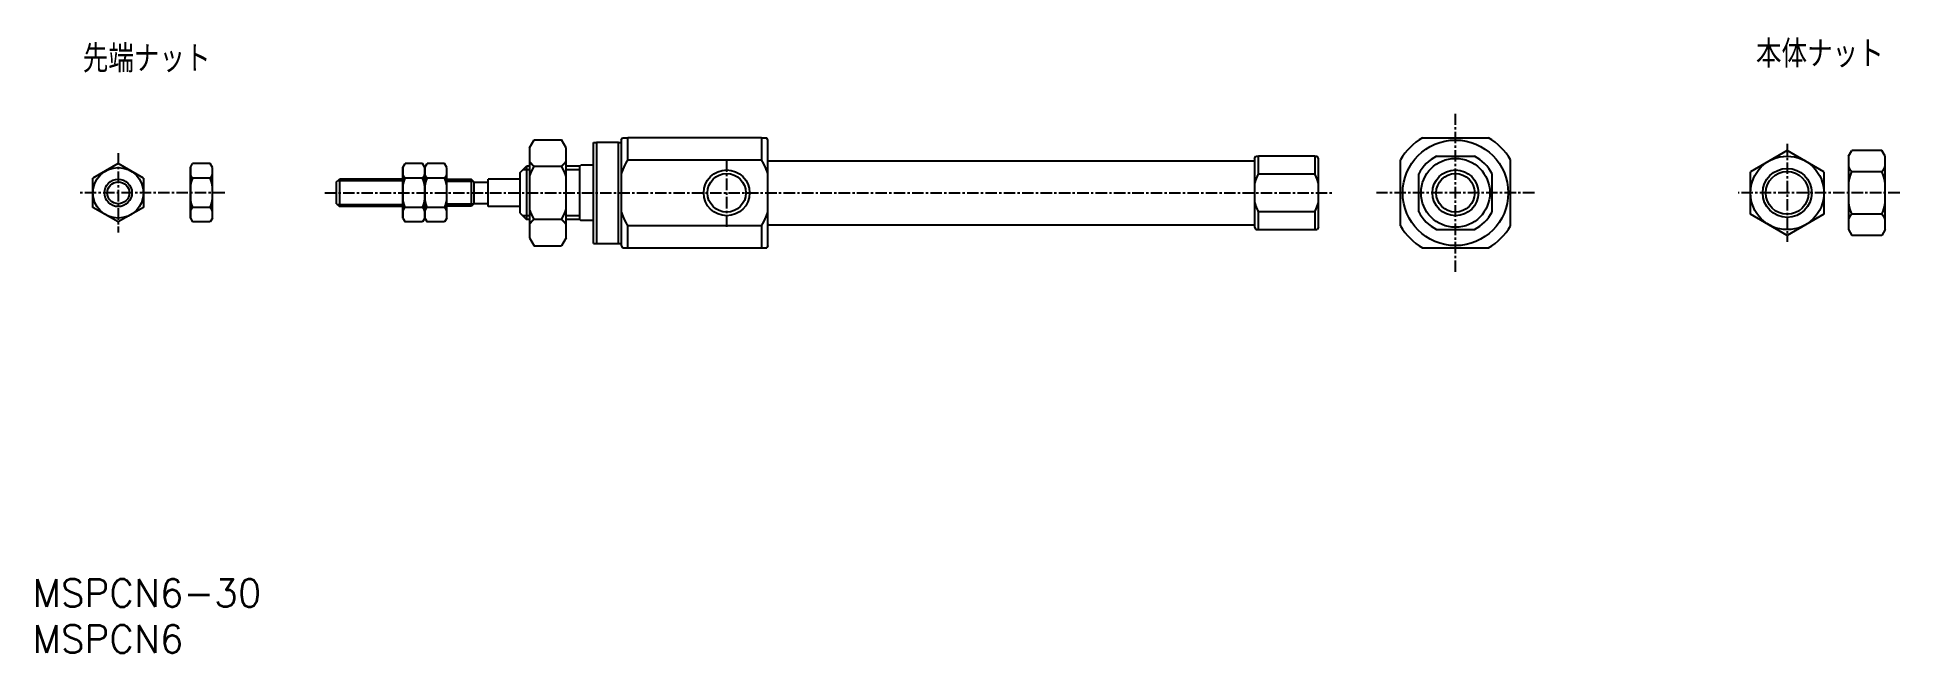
# Model space of a CAD drawing. Extents: x 56 to 259, y 61 to 128.
import ezdxf
from ezdxf.enums import TextEntityAlignment as Align

# ---------------------------------------------------------------- set-up
doc = ezdxf.new("R2010")
doc.units = 0
doc.linetypes.add('CENTER', pattern=[2, 1.25, -0.25, 0.25, -0.25])
doc.layers.get('0').update_dxf_attribs({"linetype": 'CONTINUOUS'})
doc.layers.add('CENTER', color=1, linetype='CENTER')
doc.styles.get("Standard").update_dxf_attribs({"font": 'txt.shx', "bigfont": 'extfont.shx'})

msp = doc.modelspace()

# ---------------------------------------------------------------- texts
at = {"color": 7, "linetype": 'CONTINUOUS'}
for s, p in [('MSPCN6-30', (55.28, 67.79)), ('MSPCN6', (55.28, 62.79))]:
    msp.add_text(s, height=3, dxfattribs=at).set_placement(p, align=Align.MIDDLE_LEFT)

# ---------------------------------------------------------------- blocks, each defined once
blk = doc.blocks.new('*U1')
at = {"color": 7, "linetype": 'CONTINUOUS', "width": 0.844085}
blk.add_text('本体ナット', height=3, dxfattribs=at).set_placement((243.07, 125))
blk = doc.blocks.new('*U2')
at = {"color": 7, "linetype": 'CONTINUOUS', "width": 0.844085}
blk.add_text('先端ナット', height=3, dxfattribs=at).set_placement((60.76, 124.48))

# ---------------------------------------------------------------- linework, layer by layer
at = {"color": 7, "linetype": 'CONTINUOUS'}
for p, q in [((109.42, 116.27), (109.93, 117.15)), ((109.42, 116.27), (109.42, 106.47)), ((109.93, 117.15), (112.92, 117.15)), ((113.42, 116.27), (112.92, 117.15)), ((113.42, 106.47), (113.42, 116.27)), ((116.42, 116.87), (116.72, 116.87)), ((116.42, 105.87), (116.42, 116.87)), ((119.12, 116.87), (116.72, 116.87)), ((116.72, 116.87), (116.72, 105.87)), ((119.12, 116.87), (119.42, 116.87)), ((119.12, 105.87), (119.12, 116.87)), ((119.42, 117.12), (119.57, 117.37)), ((119.42, 117.12), (119.42, 111.37)), ((119.57, 117.37), (120.14, 117.37)), ((134.7, 117.37), (120.14, 117.37)), ((120.14, 114.98), (120.14, 117.37)), ((134.7, 117.37), (135.28, 117.37)), ((134.7, 117.37), (134.7, 114.98)), ((135.42, 117.12), (135.28, 117.37)), ((135.42, 105.62), (135.42, 117.12)), ((206.72, 117.37), (213.94, 117.37)), ((246.48, 115.98), (242.48, 113.67)), ((250.48, 113.67), (246.48, 115.98)), ((253.15, 115.36), (253.51, 115.98)), ((256.79, 115.98), (253.51, 115.98)), ((257.15, 115.36), (256.79, 115.98)), ((64.62, 114.55), (61.87, 112.96)), ((67.37, 112.96), (64.62, 114.55)), ((72.48, 114.12), (72.72, 114.55)), ((72.48, 114.12), (72.48, 113.75)), ((72.48, 113.75), (72.48, 114.12)), ((72.48, 113.75), (72.48, 111.37)), ((72.48, 111.37), (72.48, 113.75)), ((74.63, 114.55), (72.72, 114.55)), ((74.88, 114.12), (74.63, 114.55)), ((74.88, 113.75), (74.88, 114.12)), ((74.88, 111.37), (74.88, 113.75)), ((95.62, 114.12), (95.87, 114.55)), ((95.62, 113.75), (95.62, 114.12)), ((95.62, 114.12), (95.62, 113.75)), ((95.62, 111.37), (95.62, 113.75)), ((95.62, 113.75), (95.62, 111.37)), ((97.78, 114.55), (95.87, 114.55)), ((98.02, 114.12), (97.78, 114.55)), ((98.02, 114.12), (98.27, 114.55)), ((98.02, 113.75), (98.02, 114.12)), ((98.02, 113.75), (98.02, 114.12)), ((98.02, 114.12), (98.02, 113.75)), ((98.02, 111.37), (98.02, 113.75)), ((98.02, 111.37), (98.02, 113.75)), ((98.02, 113.75), (98.02, 111.37)), ((100.18, 114.55), (98.27, 114.55)), ((100.42, 114.12), (100.18, 114.55)), ((100.42, 113.75), (100.42, 114.12)), ((100.42, 111.37), (100.42, 113.75)), ((108.42, 113.57), (109.12, 114.27)), ((109.42, 114.27), (109.12, 114.27)), ((109.12, 114.27), (109.12, 108.47)), ((109.93, 114.26), (112.92, 114.26)), ((114.92, 114.27), (113.42, 114.27)), ((114.92, 114.27), (115.02, 114.37)), ((114.92, 108.47), (114.92, 114.27)), ((116.42, 114.37), (115.02, 114.37)), ((120.14, 114.98), (134.7, 114.98)), ((135.42, 114.77), (135.52, 114.87)), ((135.52, 114.87), (188.32, 114.87)), ((188.42, 114.77), (188.32, 114.87)), ((188.42, 115.12), (188.57, 115.37)), ((188.42, 115.12), (188.42, 107.62)), ((188.57, 115.37), (188.86, 115.37)), ((194.99, 115.37), (188.86, 115.37)), ((188.86, 113.43), (188.86, 115.37)), ((194.99, 115.37), (195.28, 115.37)), ((194.99, 115.37), (194.99, 113.43)), ((195.42, 115.12), (195.28, 115.37)), ((195.42, 107.62), (195.42, 115.12)), ((204.33, 107.77), (204.33, 114.98)), ((208.27, 115.37), (212.39, 115.37)), ((216.33, 107.77), (216.33, 114.98)), ((242.48, 109.05), (242.48, 113.67)), ((250.48, 113.67), (250.48, 109.05)), ((253.15, 115.36), (253.15, 111.36)), ((256.79, 113.67), (253.51, 113.67)), ((257.15, 111.36), (257.15, 115.36)), ((61.87, 109.78), (61.87, 112.96)), ((67.37, 112.96), (67.37, 109.78)), ((74.63, 112.96), (72.72, 112.96)), ((88.42, 112.57), (88.72, 112.87)), ((88.42, 110.17), (88.42, 112.57)), ((95.62, 112.87), (88.72, 112.87)), ((88.72, 112.87), (88.72, 109.87)), ((97.78, 112.96), (95.87, 112.96)), ((100.18, 112.96), (98.27, 112.96)), ((103.12, 112.82), (100.42, 112.82)), ((103.42, 112.52), (103.12, 112.82)), ((103.12, 109.92), (103.12, 112.82)), ((103.42, 110.22), (103.42, 112.52)), ((103.42, 112.52), (104.92, 112.52)), ((108.42, 112.87), (104.92, 112.87)), ((104.92, 109.87), (104.92, 112.87)), ((108.42, 109.17), (108.42, 113.57)), ((188.86, 113.43), (194.99, 113.43)), ((206.33, 109.31), (206.33, 113.43)), ((214.33, 109.31), (214.33, 113.43)), ((64.62, 108.2), (61.87, 109.78)), ((67.37, 109.78), (64.62, 108.2)), ((72.48, 111.37), (72.48, 108.99)), ((72.48, 108.99), (72.48, 111.37)), ((74.63, 109.78), (72.72, 109.78)), ((74.88, 108.99), (74.88, 111.37)), ((88.42, 110.17), (88.72, 109.87)), ((95.62, 109.87), (88.72, 109.87)), ((95.62, 108.99), (95.62, 111.37)), ((95.62, 111.37), (95.62, 108.99)), ((97.78, 109.78), (95.87, 109.78)), ((98.02, 108.99), (98.02, 111.37)), ((98.02, 108.99), (98.02, 111.37)), ((98.02, 111.37), (98.02, 108.99)), ((100.18, 109.78), (98.27, 109.78)), ((100.42, 108.99), (100.42, 111.37)), ((103.12, 109.92), (100.42, 109.92)), ((103.42, 110.22), (103.12, 109.92)), ((103.42, 110.22), (104.92, 110.22)), ((108.42, 109.87), (104.92, 109.87)), ((119.42, 111.37), (119.42, 105.62)), ((253.15, 111.36), (253.15, 107.36)), ((257.15, 107.36), (257.15, 111.36)), ((72.48, 108.99), (72.48, 108.62)), ((72.48, 108.62), (72.48, 108.99)), ((72.48, 108.62), (72.72, 108.2)), ((74.63, 108.2), (72.72, 108.2)), ((74.88, 108.62), (74.63, 108.2)), ((74.88, 108.62), (74.88, 108.99)), ((95.62, 108.62), (95.62, 108.99)), ((95.62, 108.99), (95.62, 108.62)), ((95.62, 108.62), (95.87, 108.2)), ((97.78, 108.2), (95.87, 108.2)), ((98.02, 108.62), (97.78, 108.2)), ((98.02, 108.62), (98.02, 108.99)), ((98.02, 108.62), (98.02, 108.99)), ((98.02, 108.99), (98.02, 108.62)), ((98.02, 108.62), (98.27, 108.2)), ((100.18, 108.2), (98.27, 108.2)), ((100.42, 108.62), (100.18, 108.2)), ((100.42, 108.62), (100.42, 108.99)), ((108.42, 109.17), (109.12, 108.47)), ((109.42, 108.47), (109.12, 108.47)), ((109.93, 108.49), (112.92, 108.49)), ((114.92, 108.47), (113.42, 108.47)), ((114.92, 108.47), (115.02, 108.37)), ((116.42, 108.37), (115.02, 108.37)), ((134.7, 107.77), (120.14, 107.77)), ((120.14, 105.37), (120.14, 107.77)), ((134.7, 107.77), (134.7, 105.37)), ((135.42, 107.97), (135.52, 107.87)), ((135.52, 107.87), (188.32, 107.87)), ((188.42, 107.97), (188.32, 107.87)), ((188.42, 107.62), (188.57, 107.37)), ((194.99, 109.31), (188.86, 109.31)), ((188.86, 107.37), (188.86, 109.31)), ((194.99, 109.31), (194.99, 107.37)), ((195.42, 107.62), (195.28, 107.37)), ((246.48, 106.74), (242.48, 109.05)), ((250.48, 109.05), (246.48, 106.74)), ((256.79, 109.05), (253.51, 109.05)), ((109.42, 106.47), (109.93, 105.6)), ((109.93, 105.6), (112.92, 105.6)), ((113.42, 106.47), (112.92, 105.6)), ((116.42, 105.87), (116.72, 105.87)), ((116.72, 105.87), (119.12, 105.87)), ((119.12, 105.87), (119.42, 105.87)), ((119.42, 105.62), (119.57, 105.37)), ((135.42, 105.62), (135.28, 105.37)), ((188.57, 107.37), (188.86, 107.37)), ((188.86, 107.37), (194.99, 107.37)), ((194.99, 107.37), (195.28, 107.37)), ((208.27, 107.37), (212.39, 107.37)), ((253.15, 107.36), (253.51, 106.74)), ((256.79, 106.74), (253.51, 106.74)), ((257.15, 107.36), (256.79, 106.74)), ((119.57, 105.37), (120.14, 105.37)), ((120.14, 105.37), (134.7, 105.37)), ((134.7, 105.37), (135.28, 105.37)), ((206.72, 105.37), (213.94, 105.37))]:
    msp.add_line(p, q, dxfattribs=at)
at = {"color": 3, "linetype": 'CONTINUOUS'}
for p, q in [((109.42, 113.87), (108.72, 113.87)), ((114.92, 113.87), (113.42, 113.87)), ((95.62, 112.67), (88.55, 112.67)), ((103.32, 112.62), (100.42, 112.62)), ((95.62, 110.07), (88.52, 110.07)), ((103.32, 110.12), (100.42, 110.12)), ((109.42, 108.87), (108.72, 108.87)), ((114.92, 108.87), (113.42, 108.87))]:
    msp.add_line(p, q, dxfattribs=at)
at = {"color": 7}
for points in [[(109.42, 114.81, 0), (109.42, 114.81, 0), (109.43, 114.81, 0), (109.43, 114.8, 0), (109.43, 114.8, 0), (109.43, 114.8, 0), (109.43, 114.8, 0), (109.43, 114.8, 0), (109.44, 114.79, 0), (109.44, 114.79, 0), (109.44, 114.79, 0), (109.44, 114.79, 0), (109.44, 114.78, 0), (109.44, 114.78, 0), (109.44, 114.78, 0), (109.45, 114.78, 0), (109.45, 114.78, 0), (109.45, 114.77, 0), (109.45, 114.77, 0), (109.45, 114.77, 0), (109.45, 114.77, 0), (109.45, 114.77, 0), (109.46, 114.76, 0), (109.46, 114.76, 0), (109.46, 114.76, 0), (109.46, 114.76, 0), (109.46, 114.75, 0), (109.47, 114.75, 0), (109.47, 114.75, 0), (109.47, 114.75, 0), (109.47, 114.75, 0), (109.47, 114.75, 0), (109.47, 114.74, 0), (109.47, 114.74, 0), (109.48, 114.74, 0), (109.48, 114.74, 0), (109.48, 114.73, 0), (109.48, 114.73, 0), (109.48, 114.73, 0), (109.48, 114.73, 0), (109.48, 114.73, 0), (109.49, 114.72, 0), (109.49, 114.72, 0), (109.49, 114.72, 0), (109.49, 114.72, 0), (109.49, 114.72, 0), (109.5, 114.71, 0), (109.5, 114.71, 0), (109.5, 114.71, 0), (109.5, 114.71, 0), (109.5, 114.7, 0), (109.5, 114.7, 0), (109.5, 114.7, 0), (109.51, 114.7, 0), (109.51, 114.7, 0), (109.51, 114.69, 0), (109.51, 114.69, 0), (109.51, 114.69, 0), (109.51, 114.69, 0), (109.52, 114.69, 0), (109.52, 114.69, 0), (109.52, 114.68, 0), (109.52, 114.68, 0), (109.52, 114.68, 0), (109.52, 114.68, 0), (109.53, 114.67, 0), (109.53, 114.67, 0), (109.53, 114.67, 0), (109.53, 114.67, 0), (109.53, 114.67, 0), (109.53, 114.67, 0), (109.53, 114.66, 0), (109.54, 114.66, 0), (109.54, 114.66, 0), (109.54, 114.66, 0), (109.54, 114.66, 0), (109.54, 114.65, 0), (109.55, 114.65, 0), (109.55, 114.65, 0), (109.55, 114.65, 0), (109.55, 114.64, 0), (109.55, 114.64, 0), (109.55, 114.64, 0), (109.56, 114.64, 0), (109.56, 114.64, 0), (109.56, 114.63, 0), (109.56, 114.63, 0), (109.56, 114.63, 0), (109.56, 114.63, 0), (109.56, 114.63, 0), (109.57, 114.62, 0), (109.57, 114.62, 0), (109.57, 114.62, 0), (109.57, 114.62, 0), (109.57, 114.62, 0), (109.58, 114.61, 0), (109.58, 114.61, 0), (109.58, 114.61, 0), (109.58, 114.61, 0), (109.58, 114.61, 0), (109.58, 114.61, 0), (109.58, 114.6, 0), (109.59, 114.6, 0), (109.59, 114.6, 0), (109.59, 114.6, 0), (109.59, 114.59, 0), (109.59, 114.59, 0), (109.59, 114.59, 0), (109.6, 114.59, 0), (109.6, 114.59, 0), (109.6, 114.58, 0), (109.6, 114.58, 0), (109.6, 114.58, 0), (109.61, 114.58, 0), (109.61, 114.58, 0), (109.61, 114.58, 0), (109.61, 114.57, 0), (109.61, 114.57, 0), (109.61, 114.57, 0), (109.62, 114.57, 0), (109.62, 114.56, 0), (109.62, 114.56, 0), (109.62, 114.56, 0), (109.62, 114.56, 0), (109.62, 114.56, 0), (109.63, 114.56, 0), (109.63, 114.55, 0), (109.63, 114.55, 0), (109.63, 114.55, 0), (109.63, 114.55, 0), (109.64, 114.55, 0), (109.64, 114.54, 0), (109.64, 114.54, 0), (109.64, 114.54, 0), (109.64, 114.54, 0), (109.64, 114.54, 0), (109.65, 114.53, 0), (109.65, 114.53, 0), (109.65, 114.53, 0), (109.65, 114.53, 0), (109.65, 114.53, 0), (109.65, 114.52, 0), (109.66, 114.52, 0), (109.66, 114.52, 0), (109.66, 114.52, 0), (109.66, 114.52, 0), (109.66, 114.52, 0), (109.67, 114.51, 0), (109.67, 114.51, 0), (109.67, 114.51, 0), (109.67, 114.51, 0), (109.67, 114.5, 0), (109.67, 114.5, 0), (109.68, 114.5, 0), (109.68, 114.5, 0), (109.68, 114.5, 0), (109.68, 114.5, 0), (109.68, 114.49, 0), (109.69, 114.49, 0), (109.69, 114.49, 0), (109.69, 114.49, 0), (109.69, 114.49, 0), (109.69, 114.48, 0), (109.69, 114.48, 0), (109.69, 114.48, 0), (109.7, 114.48, 0), (109.7, 114.48, 0), (109.7, 114.47, 0), (109.7, 114.47, 0), (109.7, 114.47, 0), (109.71, 114.47, 0), (109.71, 114.47, 0), (109.71, 114.47, 0), (109.71, 114.46, 0), (109.71, 114.46, 0), (109.72, 114.46, 0), (109.72, 114.46, 0), (109.72, 114.46, 0), (109.72, 114.45, 0), (109.72, 114.45, 0), (109.72, 114.45, 0), (109.73, 114.45, 0), (109.73, 114.45, 0), (109.73, 114.44, 0), (109.73, 114.44, 0), (109.73, 114.44, 0), (109.73, 114.44, 0), (109.74, 114.44, 0), (109.74, 114.44, 0), (109.74, 114.43, 0), (109.74, 114.43, 0), (109.75, 114.43, 0), (109.75, 114.43, 0), (109.75, 114.43, 0), (109.75, 114.42, 0), (109.75, 114.42, 0), (109.75, 114.42, 0), (109.76, 114.42, 0), (109.76, 114.42, 0), (109.76, 114.42, 0), (109.76, 114.41, 0), (109.76, 114.41, 0), (109.77, 114.41, 0), (109.77, 114.41, 0), (109.77, 114.41, 0), (109.77, 114.4, 0), (109.77, 114.4, 0), (109.77, 114.4, 0), (109.78, 114.4, 0), (109.78, 114.4, 0), (109.78, 114.39, 0), (109.78, 114.39, 0), (109.78, 114.39, 0), (109.78, 114.39, 0), (109.79, 114.39, 0), (109.79, 114.39, 0), (109.79, 114.38, 0), (109.79, 114.38, 0), (109.8, 114.38, 0), (109.8, 114.38, 0), (109.8, 114.38, 0), (109.8, 114.38, 0), (109.8, 114.37, 0), (109.8, 114.37, 0), (109.81, 114.37, 0), (109.81, 114.37, 0), (109.81, 114.37, 0), (109.81, 114.36, 0), (109.81, 114.36, 0), (109.81, 114.36, 0), (109.82, 114.36, 0), (109.82, 114.36, 0), (109.82, 114.36, 0), (109.82, 114.35, 0), (109.83, 114.35, 0), (109.83, 114.35, 0), (109.83, 114.35, 0), (109.83, 114.35, 0), (109.83, 114.34, 0), (109.83, 114.34, 0), (109.84, 114.34, 0), (109.84, 114.34, 0), (109.84, 114.34, 0), (109.84, 114.34, 0), (109.84, 114.33, 0), (109.85, 114.33, 0), (109.85, 114.33, 0), (109.85, 114.33, 0), (109.85, 114.33, 0), (109.85, 114.33, 0), (109.86, 114.32, 0), (109.86, 114.32, 0), (109.86, 114.32, 0), (109.86, 114.32, 0), (109.86, 114.32, 0), (109.86, 114.31, 0), (109.87, 114.31, 0), (109.87, 114.31, 0), (109.87, 114.31, 0), (109.87, 114.31, 0), (109.88, 114.31, 0), (109.88, 114.3, 0), (109.88, 114.3, 0), (109.88, 114.3, 0), (109.88, 114.3, 0), (109.88, 114.3, 0), (109.89, 114.3, 0), (109.89, 114.29, 0), (109.89, 114.29, 0), (109.89, 114.29, 0), (109.89, 114.29, 0), (109.9, 114.29, 0), (109.9, 114.28, 0), (109.9, 114.28, 0), (109.9, 114.28, 0), (109.9, 114.28, 0), (109.91, 114.28, 0), (109.91, 114.28, 0), (109.91, 114.28, 0), (109.91, 114.27, 0), (109.91, 114.27, 0), (109.92, 114.27, 0), (109.92, 114.27, 0), (109.92, 114.27, 0), (109.92, 114.27, 0), (109.92, 114.26, 0), (109.93, 114.26, 0), (109.93, 114.26, 0)], [(109.93, 114.26, 0), (109.92, 114.26, 0), (109.92, 114.25, 0), (109.92, 114.25, 0), (109.92, 114.25, 0), (109.92, 114.24, 0), (109.92, 114.24, 0), (109.91, 114.23, 0), (109.91, 114.23, 0), (109.91, 114.23, 0), (109.91, 114.22, 0), (109.91, 114.22, 0), (109.9, 114.22, 0), (109.9, 114.21, 0), (109.9, 114.21, 0), (109.9, 114.2, 0), (109.89, 114.2, 0), (109.89, 114.2, 0), (109.89, 114.19, 0), (109.89, 114.19, 0), (109.89, 114.19, 0), (109.88, 114.18, 0), (109.88, 114.18, 0), (109.88, 114.18, 0), (109.88, 114.17, 0), (109.88, 114.17, 0), (109.87, 114.17, 0), (109.87, 114.16, 0), (109.87, 114.16, 0), (109.87, 114.15, 0), (109.87, 114.15, 0), (109.86, 114.15, 0), (109.86, 114.14, 0), (109.86, 114.14, 0), (109.86, 114.14, 0), (109.86, 114.13, 0), (109.85, 114.13, 0), (109.85, 114.12, 0), (109.85, 114.12, 0), (109.85, 114.12, 0), (109.85, 114.11, 0), (109.84, 114.11, 0), (109.84, 114.11, 0), (109.84, 114.1, 0), (109.84, 114.1, 0), (109.84, 114.09, 0), (109.83, 114.09, 0), (109.83, 114.09, 0), (109.83, 114.08, 0), (109.83, 114.08, 0), (109.83, 114.08, 0), (109.82, 114.07, 0), (109.82, 114.07, 0), (109.82, 114.07, 0), (109.82, 114.06, 0), (109.82, 114.06, 0), (109.81, 114.06, 0), (109.81, 114.05, 0), (109.81, 114.05, 0), (109.81, 114.04, 0), (109.81, 114.04, 0), (109.8, 114.04, 0), (109.8, 114.03, 0), (109.8, 114.03, 0), (109.8, 114.03, 0), (109.8, 114.02, 0), (109.8, 114.02, 0), (109.79, 114.01, 0), (109.79, 114.01, 0), (109.79, 114.01, 0), (109.79, 114, 0), (109.78, 114, 0), (109.78, 114, 0), (109.78, 113.99, 0), (109.78, 113.99, 0), (109.78, 113.98, 0), (109.78, 113.98, 0), (109.77, 113.98, 0), (109.77, 113.97, 0), (109.77, 113.97, 0), (109.77, 113.97, 0), (109.77, 113.96, 0), (109.76, 113.96, 0), (109.76, 113.95, 0), (109.76, 113.95, 0), (109.76, 113.95, 0), (109.76, 113.94, 0), (109.75, 113.94, 0), (109.75, 113.94, 0), (109.75, 113.93, 0), (109.75, 113.93, 0), (109.75, 113.92, 0), (109.75, 113.92, 0), (109.74, 113.92, 0), (109.74, 113.91, 0), (109.74, 113.91, 0), (109.74, 113.91, 0), (109.73, 113.9, 0), (109.73, 113.9, 0), (109.73, 113.89, 0), (109.73, 113.89, 0), (109.73, 113.89, 0), (109.73, 113.88, 0), (109.72, 113.88, 0), (109.72, 113.88, 0), (109.72, 113.87, 0), (109.72, 113.87, 0), (109.72, 113.87, 0), (109.72, 113.86, 0), (109.71, 113.86, 0), (109.71, 113.85, 0), (109.71, 113.85, 0), (109.71, 113.85, 0), (109.71, 113.84, 0), (109.7, 113.84, 0), (109.7, 113.84, 0), (109.7, 113.83, 0), (109.7, 113.83, 0), (109.7, 113.82, 0), (109.69, 113.82, 0), (109.69, 113.82, 0), (109.69, 113.81, 0), (109.69, 113.81, 0), (109.69, 113.81, 0), (109.69, 113.8, 0), (109.68, 113.8, 0), (109.68, 113.79, 0), (109.68, 113.79, 0), (109.68, 113.79, 0), (109.68, 113.78, 0), (109.67, 113.78, 0), (109.67, 113.78, 0), (109.67, 113.77, 0), (109.67, 113.77, 0), (109.67, 113.76, 0), (109.67, 113.76, 0), (109.66, 113.76, 0), (109.66, 113.75, 0), (109.66, 113.75, 0), (109.66, 113.75, 0), (109.66, 113.74, 0), (109.66, 113.74, 0), (109.65, 113.73, 0), (109.65, 113.73, 0), (109.65, 113.73, 0), (109.65, 113.72, 0), (109.65, 113.72, 0), (109.64, 113.72, 0), (109.64, 113.71, 0), (109.64, 113.71, 0), (109.64, 113.7, 0), (109.64, 113.7, 0), (109.64, 113.7, 0), (109.63, 113.69, 0), (109.63, 113.69, 0), (109.63, 113.69, 0), (109.63, 113.68, 0), (109.63, 113.68, 0), (109.63, 113.67, 0), (109.62, 113.67, 0), (109.62, 113.67, 0), (109.62, 113.66, 0), (109.62, 113.66, 0), (109.62, 113.65, 0), (109.61, 113.65, 0), (109.61, 113.65, 0), (109.61, 113.64, 0), (109.61, 113.64, 0), (109.61, 113.64, 0), (109.61, 113.63, 0), (109.61, 113.63, 0), (109.6, 113.62, 0), (109.6, 113.62, 0), (109.6, 113.62, 0), (109.6, 113.61, 0), (109.6, 113.61, 0), (109.59, 113.61, 0), (109.59, 113.6, 0), (109.59, 113.6, 0), (109.59, 113.59, 0), (109.59, 113.59, 0), (109.59, 113.58, 0), (109.58, 113.58, 0), (109.58, 113.58, 0), (109.58, 113.57, 0), (109.58, 113.57, 0), (109.58, 113.57, 0), (109.58, 113.56, 0), (109.58, 113.56, 0), (109.57, 113.56, 0), (109.57, 113.55, 0), (109.57, 113.55, 0), (109.57, 113.54, 0), (109.57, 113.54, 0), (109.56, 113.54, 0), (109.56, 113.53, 0), (109.56, 113.53, 0), (109.56, 113.52, 0), (109.56, 113.52, 0), (109.56, 113.52, 0), (109.56, 113.51, 0), (109.55, 113.51, 0), (109.55, 113.5, 0), (109.55, 113.5, 0), (109.55, 113.5, 0), (109.55, 113.49, 0), (109.55, 113.49, 0), (109.54, 113.49, 0), (109.54, 113.48, 0), (109.54, 113.48, 0), (109.54, 113.47, 0), (109.54, 113.47, 0), (109.54, 113.47, 0), (109.53, 113.46, 0), (109.53, 113.46, 0), (109.53, 113.45, 0), (109.53, 113.45, 0), (109.53, 113.45, 0), (109.53, 113.44, 0), (109.53, 113.44, 0), (109.52, 113.44, 0), (109.52, 113.43, 0), (109.52, 113.43, 0), (109.52, 113.42, 0), (109.52, 113.42, 0), (109.52, 113.42, 0), (109.51, 113.41, 0), (109.51, 113.41, 0), (109.51, 113.4, 0), (109.51, 113.4, 0), (109.51, 113.4, 0), (109.51, 113.39, 0), (109.5, 113.39, 0), (109.5, 113.39, 0), (109.5, 113.38, 0), (109.5, 113.38, 0), (109.5, 113.37, 0), (109.5, 113.37, 0), (109.5, 113.37, 0), (109.49, 113.36, 0), (109.49, 113.36, 0), (109.49, 113.35, 0), (109.49, 113.35, 0), (109.49, 113.35, 0), (109.49, 113.34, 0), (109.48, 113.34, 0), (109.48, 113.33, 0), (109.48, 113.33, 0), (109.48, 113.33, 0), (109.48, 113.32, 0), (109.48, 113.32, 0), (109.47, 113.31, 0), (109.47, 113.31, 0), (109.47, 113.31, 0), (109.47, 113.3, 0), (109.47, 113.3, 0), (109.47, 113.3, 0), (109.47, 113.29, 0), (109.47, 113.29, 0), (109.46, 113.28, 0), (109.46, 113.28, 0), (109.46, 113.28, 0), (109.46, 113.27, 0), (109.46, 113.27, 0), (109.46, 113.26, 0), (109.45, 113.26, 0), (109.45, 113.26, 0), (109.45, 113.25, 0), (109.45, 113.25, 0), (109.45, 113.25, 0), (109.45, 113.24, 0), (109.45, 113.24, 0), (109.44, 113.23, 0), (109.44, 113.23, 0), (109.44, 113.22, 0), (109.44, 113.22, 0), (109.44, 113.22, 0), (109.44, 113.21, 0), (109.44, 113.21, 0), (109.43, 113.21, 0), (109.43, 113.2, 0), (109.43, 113.2, 0), (109.43, 113.19, 0), (109.43, 113.19, 0), (109.43, 113.19, 0), (109.43, 113.18, 0), (109.42, 113.18, 0), (109.42, 113.17, 0)], [(112.92, 114.26, 0), (112.92, 114.26, 0), (112.92, 114.26, 0), (112.92, 114.27, 0), (112.93, 114.27, 0), (112.93, 114.27, 0), (112.93, 114.27, 0), (112.93, 114.27, 0), (112.94, 114.27, 0), (112.94, 114.28, 0), (112.94, 114.28, 0), (112.94, 114.28, 0), (112.94, 114.28, 0), (112.94, 114.28, 0), (112.95, 114.28, 0), (112.95, 114.28, 0), (112.95, 114.29, 0), (112.95, 114.29, 0), (112.95, 114.29, 0), (112.96, 114.29, 0), (112.96, 114.29, 0), (112.96, 114.3, 0), (112.96, 114.3, 0), (112.96, 114.3, 0), (112.97, 114.3, 0), (112.97, 114.3, 0), (112.97, 114.3, 0), (112.97, 114.31, 0), (112.97, 114.31, 0), (112.98, 114.31, 0), (112.98, 114.31, 0), (112.98, 114.31, 0), (112.98, 114.31, 0), (112.98, 114.32, 0), (112.98, 114.32, 0), (112.99, 114.32, 0), (112.99, 114.32, 0), (112.99, 114.32, 0), (112.99, 114.33, 0), (113, 114.33, 0), (113, 114.33, 0), (113, 114.33, 0), (113, 114.33, 0), (113, 114.33, 0), (113, 114.34, 0), (113.01, 114.34, 0), (113.01, 114.34, 0), (113.01, 114.34, 0), (113.01, 114.34, 0), (113.01, 114.34, 0), (113.02, 114.35, 0), (113.02, 114.35, 0), (113.02, 114.35, 0), (113.02, 114.35, 0), (113.02, 114.35, 0), (113.03, 114.36, 0), (113.03, 114.36, 0), (113.03, 114.36, 0), (113.03, 114.36, 0), (113.03, 114.36, 0), (113.03, 114.36, 0), (113.04, 114.37, 0), (113.04, 114.37, 0), (113.04, 114.37, 0), (113.04, 114.37, 0), (113.04, 114.37, 0), (113.05, 114.38, 0), (113.05, 114.38, 0), (113.05, 114.38, 0), (113.05, 114.38, 0), (113.05, 114.38, 0), (113.06, 114.39, 0), (113.06, 114.39, 0), (113.06, 114.39, 0), (113.06, 114.39, 0), (113.06, 114.39, 0), (113.06, 114.39, 0), (113.07, 114.4, 0), (113.07, 114.4, 0), (113.07, 114.4, 0), (113.07, 114.4, 0), (113.07, 114.4, 0), (113.08, 114.41, 0), (113.08, 114.41, 0), (113.08, 114.41, 0), (113.08, 114.41, 0), (113.08, 114.41, 0), (113.08, 114.41, 0), (113.09, 114.42, 0), (113.09, 114.42, 0), (113.09, 114.42, 0), (113.09, 114.42, 0), (113.09, 114.42, 0), (113.1, 114.42, 0), (113.1, 114.43, 0), (113.1, 114.43, 0), (113.1, 114.43, 0), (113.1, 114.43, 0), (113.11, 114.43, 0), (113.11, 114.44, 0), (113.11, 114.44, 0), (113.11, 114.44, 0), (113.11, 114.44, 0), (113.11, 114.44, 0), (113.12, 114.44, 0), (113.12, 114.45, 0), (113.12, 114.45, 0), (113.12, 114.45, 0), (113.12, 114.45, 0), (113.13, 114.45, 0), (113.13, 114.46, 0), (113.13, 114.46, 0), (113.13, 114.46, 0), (113.13, 114.46, 0), (113.14, 114.46, 0), (113.14, 114.47, 0), (113.14, 114.47, 0), (113.14, 114.47, 0), (113.14, 114.47, 0), (113.14, 114.47, 0), (113.15, 114.47, 0), (113.15, 114.48, 0), (113.15, 114.48, 0), (113.15, 114.48, 0), (113.15, 114.48, 0), (113.16, 114.48, 0), (113.16, 114.49, 0), (113.16, 114.49, 0), (113.16, 114.49, 0), (113.16, 114.49, 0), (113.16, 114.49, 0), (113.17, 114.5, 0), (113.17, 114.5, 0), (113.17, 114.5, 0), (113.17, 114.5, 0), (113.17, 114.5, 0), (113.17, 114.51, 0), (113.18, 114.51, 0), (113.18, 114.51, 0), (113.18, 114.51, 0), (113.18, 114.51, 0), (113.18, 114.52, 0), (113.19, 114.52, 0), (113.19, 114.52, 0), (113.19, 114.52, 0), (113.19, 114.52, 0), (113.19, 114.53, 0), (113.19, 114.53, 0), (113.2, 114.53, 0), (113.2, 114.53, 0), (113.2, 114.53, 0), (113.2, 114.53, 0), (113.2, 114.54, 0), (113.2, 114.54, 0), (113.21, 114.54, 0), (113.21, 114.54, 0), (113.21, 114.54, 0), (113.21, 114.55, 0), (113.21, 114.55, 0), (113.22, 114.55, 0), (113.22, 114.55, 0), (113.22, 114.55, 0), (113.22, 114.56, 0), (113.22, 114.56, 0), (113.22, 114.56, 0), (113.22, 114.56, 0), (113.23, 114.56, 0), (113.23, 114.57, 0), (113.23, 114.57, 0), (113.23, 114.57, 0), (113.23, 114.57, 0), (113.24, 114.57, 0), (113.24, 114.58, 0), (113.24, 114.58, 0), (113.24, 114.58, 0), (113.24, 114.58, 0), (113.24, 114.58, 0), (113.25, 114.58, 0), (113.25, 114.59, 0), (113.25, 114.59, 0), (113.25, 114.59, 0), (113.25, 114.59, 0), (113.25, 114.59, 0), (113.26, 114.6, 0), (113.26, 114.6, 0), (113.26, 114.6, 0), (113.26, 114.6, 0), (113.26, 114.61, 0), (113.27, 114.61, 0), (113.27, 114.61, 0), (113.27, 114.61, 0), (113.27, 114.61, 0), (113.27, 114.61, 0), (113.27, 114.62, 0), (113.28, 114.62, 0), (113.28, 114.62, 0), (113.28, 114.62, 0), (113.28, 114.62, 0), (113.28, 114.63, 0), (113.28, 114.63, 0), (113.28, 114.63, 0), (113.29, 114.63, 0), (113.29, 114.64, 0), (113.29, 114.64, 0), (113.29, 114.64, 0), (113.29, 114.64, 0), (113.3, 114.64, 0), (113.3, 114.64, 0), (113.3, 114.65, 0), (113.3, 114.65, 0), (113.3, 114.65, 0), (113.3, 114.65, 0), (113.31, 114.66, 0), (113.31, 114.66, 0), (113.31, 114.66, 0), (113.31, 114.66, 0), (113.31, 114.66, 0), (113.31, 114.67, 0), (113.31, 114.67, 0), (113.32, 114.67, 0), (113.32, 114.67, 0), (113.32, 114.67, 0), (113.32, 114.67, 0), (113.32, 114.68, 0), (113.33, 114.68, 0), (113.33, 114.68, 0), (113.33, 114.68, 0), (113.33, 114.69, 0), (113.33, 114.69, 0), (113.33, 114.69, 0), (113.33, 114.69, 0), (113.34, 114.69, 0), (113.34, 114.7, 0), (113.34, 114.7, 0), (113.34, 114.7, 0), (113.34, 114.7, 0), (113.34, 114.7, 0), (113.35, 114.71, 0), (113.35, 114.71, 0), (113.35, 114.71, 0), (113.35, 114.71, 0), (113.35, 114.71, 0), (113.35, 114.72, 0), (113.36, 114.72, 0), (113.36, 114.72, 0), (113.36, 114.72, 0), (113.36, 114.72, 0), (113.36, 114.73, 0), (113.36, 114.73, 0), (113.36, 114.73, 0), (113.37, 114.73, 0), (113.37, 114.73, 0), (113.37, 114.74, 0), (113.37, 114.74, 0), (113.37, 114.74, 0), (113.37, 114.74, 0), (113.38, 114.75, 0), (113.38, 114.75, 0), (113.38, 114.75, 0), (113.38, 114.75, 0), (113.38, 114.75, 0), (113.38, 114.76, 0), (113.39, 114.76, 0), (113.39, 114.76, 0), (113.39, 114.76, 0), (113.39, 114.76, 0), (113.39, 114.77, 0), (113.39, 114.77, 0), (113.39, 114.77, 0), (113.4, 114.77, 0), (113.4, 114.78, 0), (113.4, 114.78, 0), (113.4, 114.78, 0), (113.4, 114.78, 0), (113.4, 114.78, 0), (113.41, 114.78, 0), (113.41, 114.79, 0), (113.41, 114.79, 0), (113.41, 114.79, 0), (113.41, 114.79, 0), (113.41, 114.8, 0), (113.42, 114.8, 0), (113.42, 114.8, 0), (113.42, 114.8, 0), (113.42, 114.8, 0), (113.42, 114.81, 0), (113.42, 114.81, 0), (113.42, 114.81, 0)], [(113.42, 113.17, 0), (113.42, 113.18, 0), (113.42, 113.18, 0), (113.42, 113.19, 0), (113.42, 113.19, 0), (113.42, 113.19, 0), (113.42, 113.2, 0), (113.41, 113.2, 0), (113.41, 113.21, 0), (113.41, 113.21, 0), (113.41, 113.21, 0), (113.41, 113.22, 0), (113.41, 113.22, 0), (113.41, 113.22, 0), (113.4, 113.23, 0), (113.4, 113.23, 0), (113.4, 113.24, 0), (113.4, 113.24, 0), (113.4, 113.25, 0), (113.4, 113.25, 0), (113.39, 113.25, 0), (113.39, 113.26, 0), (113.39, 113.26, 0), (113.39, 113.27, 0), (113.39, 113.27, 0), (113.39, 113.27, 0), (113.39, 113.28, 0), (113.38, 113.28, 0), (113.38, 113.28, 0), (113.38, 113.29, 0), (113.38, 113.29, 0), (113.38, 113.3, 0), (113.38, 113.3, 0), (113.38, 113.3, 0), (113.37, 113.31, 0), (113.37, 113.31, 0), (113.37, 113.31, 0), (113.37, 113.32, 0), (113.37, 113.32, 0), (113.37, 113.33, 0), (113.36, 113.33, 0), (113.36, 113.33, 0), (113.36, 113.34, 0), (113.36, 113.34, 0), (113.36, 113.35, 0), (113.36, 113.35, 0), (113.36, 113.35, 0), (113.35, 113.36, 0), (113.35, 113.36, 0), (113.35, 113.37, 0), (113.35, 113.37, 0), (113.35, 113.37, 0), (113.35, 113.38, 0), (113.34, 113.38, 0), (113.34, 113.39, 0), (113.34, 113.39, 0), (113.34, 113.39, 0), (113.34, 113.4, 0), (113.34, 113.4, 0), (113.34, 113.41, 0), (113.33, 113.41, 0), (113.33, 113.41, 0), (113.33, 113.42, 0), (113.33, 113.42, 0), (113.33, 113.42, 0), (113.33, 113.43, 0), (113.33, 113.43, 0), (113.32, 113.44, 0), (113.32, 113.44, 0), (113.32, 113.44, 0), (113.32, 113.45, 0), (113.32, 113.45, 0), (113.31, 113.45, 0), (113.31, 113.46, 0), (113.31, 113.46, 0), (113.31, 113.47, 0), (113.31, 113.47, 0), (113.31, 113.47, 0), (113.31, 113.48, 0), (113.3, 113.48, 0), (113.3, 113.49, 0), (113.3, 113.49, 0), (113.3, 113.49, 0), (113.3, 113.5, 0), (113.3, 113.5, 0), (113.29, 113.5, 0), (113.29, 113.51, 0), (113.29, 113.51, 0), (113.29, 113.52, 0), (113.29, 113.52, 0), (113.29, 113.52, 0), (113.28, 113.53, 0), (113.28, 113.53, 0), (113.28, 113.54, 0), (113.28, 113.54, 0), (113.28, 113.54, 0), (113.28, 113.55, 0), (113.28, 113.55, 0), (113.27, 113.56, 0), (113.27, 113.56, 0), (113.27, 113.56, 0), (113.27, 113.57, 0), (113.27, 113.57, 0), (113.27, 113.57, 0), (113.26, 113.58, 0), (113.26, 113.58, 0), (113.26, 113.59, 0), (113.26, 113.59, 0), (113.26, 113.59, 0), (113.25, 113.6, 0), (113.25, 113.6, 0), (113.25, 113.61, 0), (113.25, 113.61, 0), (113.25, 113.61, 0), (113.25, 113.62, 0), (113.25, 113.62, 0), (113.24, 113.62, 0), (113.24, 113.63, 0), (113.24, 113.63, 0), (113.24, 113.64, 0), (113.24, 113.64, 0), (113.23, 113.64, 0), (113.23, 113.65, 0), (113.23, 113.65, 0), (113.23, 113.65, 0), (113.23, 113.66, 0), (113.23, 113.66, 0), (113.22, 113.67, 0), (113.22, 113.67, 0), (113.22, 113.67, 0), (113.22, 113.68, 0), (113.22, 113.68, 0), (113.22, 113.69, 0), (113.21, 113.69, 0), (113.21, 113.69, 0), (113.21, 113.7, 0), (113.21, 113.7, 0), (113.21, 113.7, 0), (113.2, 113.71, 0), (113.2, 113.71, 0), (113.2, 113.72, 0), (113.2, 113.72, 0), (113.2, 113.72, 0), (113.2, 113.73, 0), (113.19, 113.73, 0), (113.19, 113.73, 0), (113.19, 113.74, 0), (113.19, 113.74, 0), (113.19, 113.75, 0), (113.19, 113.75, 0), (113.18, 113.75, 0), (113.18, 113.76, 0), (113.18, 113.76, 0), (113.18, 113.76, 0), (113.18, 113.77, 0), (113.17, 113.77, 0), (113.17, 113.78, 0), (113.17, 113.78, 0), (113.17, 113.78, 0), (113.17, 113.79, 0), (113.17, 113.79, 0), (113.16, 113.79, 0), (113.16, 113.8, 0), (113.16, 113.8, 0), (113.16, 113.81, 0), (113.16, 113.81, 0), (113.16, 113.81, 0), (113.15, 113.82, 0), (113.15, 113.82, 0), (113.15, 113.82, 0), (113.15, 113.83, 0), (113.15, 113.83, 0), (113.14, 113.84, 0), (113.14, 113.84, 0), (113.14, 113.84, 0), (113.14, 113.85, 0), (113.14, 113.85, 0), (113.14, 113.85, 0), (113.13, 113.86, 0), (113.13, 113.86, 0), (113.13, 113.87, 0), (113.13, 113.87, 0), (113.13, 113.87, 0), (113.12, 113.88, 0), (113.12, 113.88, 0), (113.12, 113.88, 0), (113.12, 113.89, 0), (113.12, 113.89, 0), (113.11, 113.9, 0), (113.11, 113.9, 0), (113.11, 113.9, 0), (113.11, 113.91, 0), (113.11, 113.91, 0), (113.11, 113.91, 0), (113.1, 113.92, 0), (113.1, 113.92, 0), (113.1, 113.92, 0), (113.1, 113.93, 0), (113.1, 113.93, 0), (113.09, 113.94, 0), (113.09, 113.94, 0), (113.09, 113.94, 0), (113.09, 113.95, 0), (113.09, 113.95, 0), (113.08, 113.95, 0), (113.08, 113.96, 0), (113.08, 113.96, 0), (113.08, 113.97, 0), (113.08, 113.97, 0), (113.08, 113.97, 0), (113.07, 113.98, 0), (113.07, 113.98, 0), (113.07, 113.98, 0), (113.07, 113.99, 0), (113.06, 113.99, 0), (113.06, 114, 0), (113.06, 114, 0), (113.06, 114, 0), (113.06, 114.01, 0), (113.06, 114.01, 0), (113.05, 114.01, 0), (113.05, 114.02, 0), (113.05, 114.02, 0), (113.05, 114.03, 0), (113.05, 114.03, 0), (113.04, 114.03, 0), (113.04, 114.04, 0), (113.04, 114.04, 0), (113.04, 114.04, 0), (113.04, 114.05, 0), (113.03, 114.05, 0), (113.03, 114.06, 0), (113.03, 114.06, 0), (113.03, 114.06, 0), (113.03, 114.07, 0), (113.02, 114.07, 0), (113.02, 114.07, 0), (113.02, 114.08, 0), (113.02, 114.08, 0), (113.02, 114.08, 0), (113.02, 114.09, 0), (113.01, 114.09, 0), (113.01, 114.1, 0), (113.01, 114.1, 0), (113.01, 114.1, 0), (113, 114.11, 0), (113, 114.11, 0), (113, 114.11, 0), (113, 114.12, 0), (113, 114.12, 0), (113, 114.12, 0), (112.99, 114.13, 0), (112.99, 114.13, 0), (112.99, 114.14, 0), (112.99, 114.14, 0), (112.98, 114.14, 0), (112.98, 114.15, 0), (112.98, 114.15, 0), (112.98, 114.15, 0), (112.98, 114.16, 0), (112.97, 114.16, 0), (112.97, 114.17, 0), (112.97, 114.17, 0), (112.97, 114.17, 0), (112.97, 114.18, 0), (112.96, 114.18, 0), (112.96, 114.18, 0), (112.96, 114.19, 0), (112.96, 114.19, 0), (112.96, 114.19, 0), (112.95, 114.2, 0), (112.95, 114.2, 0), (112.95, 114.2, 0), (112.95, 114.21, 0), (112.95, 114.21, 0), (112.94, 114.22, 0), (112.94, 114.22, 0), (112.94, 114.22, 0), (112.94, 114.23, 0), (112.94, 114.23, 0), (112.93, 114.23, 0), (112.93, 114.24, 0), (112.93, 114.24, 0), (112.93, 114.25, 0), (112.92, 114.25, 0), (112.92, 114.25, 0), (112.92, 114.26, 0), (112.92, 114.26, 0)], [(120.14, 114.98, 0), (120.14, 114.97, 0), (120.14, 114.97, 0), (120.14, 114.96, 0), (120.13, 114.96, 0), (120.13, 114.95, 0), (120.13, 114.95, 0), (120.12, 114.94, 0), (120.12, 114.94, 0), (120.12, 114.93, 0), (120.11, 114.93, 0), (120.11, 114.92, 0), (120.11, 114.92, 0), (120.11, 114.91, 0), (120.1, 114.91, 0), (120.1, 114.9, 0), (120.1, 114.89, 0), (120.09, 114.89, 0), (120.09, 114.89, 0), (120.09, 114.88, 0), (120.08, 114.87, 0), (120.08, 114.87, 0), (120.08, 114.86, 0), (120.08, 114.86, 0), (120.07, 114.85, 0), (120.07, 114.85, 0), (120.07, 114.84, 0), (120.06, 114.84, 0), (120.06, 114.83, 0), (120.06, 114.83, 0), (120.05, 114.82, 0), (120.05, 114.82, 0), (120.05, 114.81, 0), (120.05, 114.81, 0), (120.04, 114.8, 0), (120.04, 114.8, 0), (120.04, 114.79, 0), (120.03, 114.79, 0), (120.03, 114.78, 0), (120.03, 114.78, 0), (120.03, 114.77, 0), (120.02, 114.77, 0), (120.02, 114.76, 0), (120.02, 114.75, 0), (120.01, 114.75, 0), (120.01, 114.74, 0), (120.01, 114.74, 0), (120, 114.73, 0), (120, 114.73, 0), (120, 114.72, 0), (120, 114.72, 0), (119.99, 114.71, 0), (119.99, 114.71, 0), (119.99, 114.7, 0), (119.98, 114.7, 0), (119.98, 114.69, 0), (119.98, 114.69, 0), (119.98, 114.68, 0), (119.97, 114.67, 0), (119.97, 114.67, 0), (119.97, 114.66, 0), (119.96, 114.66, 0), (119.96, 114.65, 0), (119.96, 114.65, 0), (119.96, 114.64, 0), (119.95, 114.64, 0), (119.95, 114.63, 0), (119.95, 114.63, 0), (119.94, 114.62, 0), (119.94, 114.62, 0), (119.94, 114.61, 0), (119.94, 114.61, 0), (119.93, 114.6, 0), (119.93, 114.59, 0), (119.93, 114.59, 0), (119.92, 114.58, 0), (119.92, 114.58, 0), (119.92, 114.57, 0), (119.92, 114.57, 0), (119.91, 114.56, 0), (119.91, 114.56, 0), (119.91, 114.55, 0), (119.91, 114.55, 0), (119.9, 114.54, 0), (119.9, 114.54, 0), (119.9, 114.53, 0), (119.89, 114.53, 0), (119.89, 114.52, 0), (119.89, 114.52, 0), (119.89, 114.51, 0), (119.88, 114.5, 0), (119.88, 114.5, 0), (119.88, 114.49, 0), (119.88, 114.49, 0), (119.87, 114.48, 0), (119.87, 114.48, 0), (119.87, 114.47, 0), (119.86, 114.47, 0), (119.86, 114.46, 0), (119.86, 114.46, 0), (119.86, 114.45, 0), (119.85, 114.45, 0), (119.85, 114.44, 0), (119.85, 114.44, 0), (119.84, 114.43, 0), (119.84, 114.42, 0), (119.84, 114.42, 0), (119.84, 114.41, 0), (119.83, 114.41, 0), (119.83, 114.4, 0), (119.83, 114.4, 0), (119.83, 114.39, 0), (119.82, 114.39, 0), (119.82, 114.38, 0), (119.82, 114.38, 0), (119.82, 114.37, 0), (119.81, 114.36, 0), (119.81, 114.36, 0), (119.81, 114.35, 0), (119.81, 114.35, 0), (119.8, 114.34, 0), (119.8, 114.34, 0), (119.8, 114.33, 0), (119.8, 114.33, 0), (119.79, 114.32, 0), (119.79, 114.32, 0), (119.79, 114.31, 0), (119.78, 114.31, 0), (119.78, 114.3, 0), (119.78, 114.3, 0), (119.78, 114.29, 0), (119.77, 114.28, 0), (119.77, 114.28, 0), (119.77, 114.27, 0), (119.77, 114.27, 0), (119.76, 114.26, 0), (119.76, 114.26, 0), (119.76, 114.25, 0), (119.76, 114.25, 0), (119.75, 114.24, 0), (119.75, 114.23, 0), (119.75, 114.23, 0), (119.75, 114.22, 0), (119.74, 114.22, 0), (119.74, 114.21, 0), (119.74, 114.21, 0), (119.74, 114.2, 0), (119.73, 114.2, 0), (119.73, 114.19, 0), (119.73, 114.19, 0), (119.73, 114.18, 0), (119.72, 114.17, 0), (119.72, 114.17, 0), (119.72, 114.16, 0), (119.72, 114.16, 0), (119.71, 114.15, 0), (119.71, 114.15, 0), (119.71, 114.14, 0), (119.71, 114.14, 0), (119.7, 114.13, 0), (119.7, 114.12, 0), (119.7, 114.12, 0), (119.7, 114.11, 0), (119.69, 114.11, 0), (119.69, 114.1, 0), (119.69, 114.1, 0), (119.69, 114.09, 0), (119.68, 114.09, 0), (119.68, 114.08, 0), (119.68, 114.08, 0), (119.68, 114.07, 0), (119.67, 114.06, 0), (119.67, 114.06, 0), (119.67, 114.05, 0), (119.67, 114.05, 0), (119.67, 114.04, 0), (119.66, 114.04, 0), (119.66, 114.03, 0), (119.66, 114.03, 0), (119.66, 114.02, 0), (119.65, 114.02, 0), (119.65, 114.01, 0), (119.65, 114, 0), (119.65, 114, 0), (119.64, 113.99, 0), (119.64, 113.99, 0), (119.64, 113.98, 0), (119.64, 113.98, 0), (119.63, 113.97, 0), (119.63, 113.97, 0), (119.63, 113.96, 0), (119.63, 113.95, 0), (119.62, 113.95, 0), (119.62, 113.94, 0), (119.62, 113.94, 0), (119.62, 113.93, 0), (119.61, 113.93, 0), (119.61, 113.92, 0), (119.61, 113.92, 0), (119.61, 113.91, 0), (119.61, 113.9, 0), (119.6, 113.9, 0), (119.6, 113.89, 0), (119.6, 113.89, 0), (119.6, 113.88, 0), (119.59, 113.88, 0), (119.59, 113.87, 0), (119.59, 113.87, 0), (119.59, 113.86, 0), (119.59, 113.85, 0), (119.58, 113.85, 0), (119.58, 113.84, 0), (119.58, 113.84, 0), (119.58, 113.83, 0), (119.57, 113.83, 0), (119.57, 113.82, 0), (119.57, 113.81, 0), (119.57, 113.81, 0), (119.57, 113.8, 0), (119.56, 113.8, 0), (119.56, 113.79, 0), (119.56, 113.79, 0), (119.56, 113.78, 0), (119.56, 113.78, 0), (119.55, 113.77, 0), (119.55, 113.77, 0), (119.55, 113.76, 0), (119.55, 113.75, 0), (119.54, 113.75, 0), (119.54, 113.74, 0), (119.54, 113.74, 0), (119.54, 113.73, 0), (119.53, 113.73, 0), (119.53, 113.72, 0), (119.53, 113.72, 0), (119.53, 113.71, 0), (119.53, 113.7, 0), (119.52, 113.7, 0), (119.52, 113.69, 0), (119.52, 113.69, 0), (119.52, 113.68, 0), (119.52, 113.67, 0), (119.51, 113.67, 0), (119.51, 113.66, 0), (119.51, 113.66, 0), (119.51, 113.65, 0), (119.5, 113.65, 0), (119.5, 113.64, 0), (119.5, 113.64, 0), (119.5, 113.63, 0), (119.5, 113.62, 0), (119.5, 113.62, 0), (119.49, 113.61, 0), (119.49, 113.61, 0), (119.49, 113.6, 0), (119.49, 113.6, 0), (119.48, 113.59, 0), (119.48, 113.58, 0), (119.48, 113.58, 0), (119.48, 113.57, 0), (119.48, 113.57, 0), (119.47, 113.56, 0), (119.47, 113.56, 0), (119.47, 113.55, 0), (119.47, 113.55, 0), (119.47, 113.54, 0), (119.46, 113.53, 0), (119.46, 113.53, 0), (119.46, 113.52, 0), (119.46, 113.52, 0), (119.46, 113.51, 0), (119.45, 113.51, 0), (119.45, 113.5, 0), (119.45, 113.49, 0), (119.45, 113.49, 0), (119.45, 113.48, 0), (119.44, 113.48, 0), (119.44, 113.47, 0), (119.44, 113.47, 0), (119.44, 113.46, 0), (119.44, 113.45, 0), (119.44, 113.45, 0), (119.43, 113.44, 0), (119.43, 113.44, 0), (119.43, 113.43, 0), (119.43, 113.43, 0), (119.42, 113.42, 0), (119.42, 113.42, 0)], [(135.42, 113.42, 0), (135.42, 113.42, 0), (135.42, 113.43, 0), (135.42, 113.43, 0), (135.41, 113.44, 0), (135.41, 113.44, 0), (135.41, 113.45, 0), (135.41, 113.46, 0), (135.41, 113.46, 0), (135.41, 113.47, 0), (135.4, 113.47, 0), (135.4, 113.48, 0), (135.4, 113.48, 0), (135.4, 113.49, 0), (135.4, 113.5, 0), (135.39, 113.5, 0), (135.39, 113.51, 0), (135.39, 113.51, 0), (135.39, 113.52, 0), (135.39, 113.52, 0), (135.38, 113.53, 0), (135.38, 113.53, 0), (135.38, 113.54, 0), (135.38, 113.55, 0), (135.38, 113.55, 0), (135.37, 113.56, 0), (135.37, 113.56, 0), (135.37, 113.57, 0), (135.37, 113.58, 0), (135.37, 113.58, 0), (135.36, 113.59, 0), (135.36, 113.59, 0), (135.36, 113.6, 0), (135.36, 113.6, 0), (135.35, 113.61, 0), (135.35, 113.61, 0), (135.35, 113.62, 0), (135.35, 113.63, 0), (135.35, 113.63, 0), (135.34, 113.64, 0), (135.34, 113.64, 0), (135.34, 113.65, 0), (135.34, 113.65, 0), (135.34, 113.66, 0), (135.34, 113.67, 0), (135.33, 113.67, 0), (135.33, 113.68, 0), (135.33, 113.68, 0), (135.33, 113.69, 0), (135.32, 113.69, 0), (135.32, 113.7, 0), (135.32, 113.7, 0), (135.32, 113.71, 0), (135.31, 113.72, 0), (135.31, 113.72, 0), (135.31, 113.73, 0), (135.31, 113.73, 0), (135.31, 113.74, 0), (135.31, 113.74, 0), (135.3, 113.75, 0), (135.3, 113.75, 0), (135.3, 113.76, 0), (135.3, 113.77, 0), (135.29, 113.77, 0), (135.29, 113.78, 0), (135.29, 113.78, 0), (135.29, 113.79, 0), (135.28, 113.79, 0), (135.28, 113.8, 0), (135.28, 113.81, 0), (135.28, 113.81, 0), (135.28, 113.82, 0), (135.27, 113.82, 0), (135.27, 113.83, 0), (135.27, 113.83, 0), (135.27, 113.84, 0), (135.26, 113.84, 0), (135.26, 113.85, 0), (135.26, 113.86, 0), (135.26, 113.86, 0), (135.26, 113.87, 0), (135.25, 113.87, 0), (135.25, 113.88, 0), (135.25, 113.88, 0), (135.25, 113.89, 0), (135.24, 113.89, 0), (135.24, 113.9, 0), (135.24, 113.91, 0), (135.24, 113.91, 0), (135.24, 113.92, 0), (135.23, 113.92, 0), (135.23, 113.93, 0), (135.23, 113.93, 0), (135.23, 113.94, 0), (135.22, 113.94, 0), (135.22, 113.95, 0), (135.22, 113.95, 0), (135.22, 113.96, 0), (135.21, 113.97, 0), (135.21, 113.97, 0), (135.21, 113.98, 0), (135.21, 113.98, 0), (135.21, 113.99, 0), (135.2, 113.99, 0), (135.2, 114, 0), (135.2, 114, 0), (135.2, 114.01, 0), (135.19, 114.02, 0), (135.19, 114.02, 0), (135.19, 114.03, 0), (135.19, 114.03, 0), (135.18, 114.04, 0), (135.18, 114.04, 0), (135.18, 114.05, 0), (135.18, 114.06, 0), (135.17, 114.06, 0), (135.17, 114.07, 0), (135.17, 114.07, 0), (135.17, 114.08, 0), (135.16, 114.08, 0), (135.16, 114.09, 0), (135.16, 114.09, 0), (135.16, 114.1, 0), (135.16, 114.1, 0), (135.15, 114.11, 0), (135.15, 114.11, 0), (135.15, 114.12, 0), (135.15, 114.13, 0), (135.14, 114.13, 0), (135.14, 114.14, 0), (135.14, 114.14, 0), (135.13, 114.15, 0), (135.13, 114.15, 0), (135.13, 114.16, 0), (135.13, 114.16, 0), (135.12, 114.17, 0), (135.12, 114.17, 0), (135.12, 114.18, 0), (135.12, 114.19, 0), (135.12, 114.19, 0), (135.11, 114.2, 0), (135.11, 114.2, 0), (135.11, 114.21, 0), (135.1, 114.21, 0), (135.1, 114.22, 0), (135.1, 114.22, 0), (135.1, 114.23, 0), (135.09, 114.23, 0), (135.09, 114.24, 0), (135.09, 114.25, 0), (135.09, 114.25, 0), (135.09, 114.26, 0), (135.08, 114.26, 0), (135.08, 114.27, 0), (135.08, 114.27, 0), (135.07, 114.28, 0), (135.07, 114.28, 0), (135.07, 114.29, 0), (135.07, 114.3, 0), (135.06, 114.3, 0), (135.06, 114.31, 0), (135.06, 114.31, 0), (135.06, 114.32, 0), (135.05, 114.32, 0), (135.05, 114.33, 0), (135.05, 114.33, 0), (135.05, 114.34, 0), (135.04, 114.34, 0), (135.04, 114.35, 0), (135.04, 114.36, 0), (135.03, 114.36, 0), (135.03, 114.36, 0), (135.03, 114.37, 0), (135.03, 114.38, 0), (135.03, 114.38, 0), (135.02, 114.39, 0), (135.02, 114.39, 0), (135.02, 114.4, 0), (135.01, 114.4, 0), (135.01, 114.41, 0), (135.01, 114.41, 0), (135.01, 114.42, 0), (135, 114.42, 0), (135, 114.43, 0), (135, 114.44, 0), (135, 114.44, 0), (134.99, 114.45, 0), (134.99, 114.45, 0), (134.99, 114.46, 0), (134.99, 114.46, 0), (134.98, 114.47, 0), (134.98, 114.47, 0), (134.98, 114.48, 0), (134.97, 114.48, 0), (134.97, 114.49, 0), (134.97, 114.49, 0), (134.97, 114.5, 0), (134.96, 114.5, 0), (134.96, 114.51, 0), (134.96, 114.52, 0), (134.96, 114.52, 0), (134.95, 114.53, 0), (134.95, 114.53, 0), (134.95, 114.54, 0), (134.94, 114.54, 0), (134.94, 114.55, 0), (134.94, 114.55, 0), (134.94, 114.56, 0), (134.93, 114.56, 0), (134.93, 114.57, 0), (134.93, 114.57, 0), (134.92, 114.58, 0), (134.92, 114.58, 0), (134.92, 114.59, 0), (134.92, 114.6, 0), (134.91, 114.6, 0), (134.91, 114.61, 0), (134.91, 114.61, 0), (134.91, 114.62, 0), (134.9, 114.62, 0), (134.9, 114.63, 0), (134.9, 114.63, 0), (134.89, 114.64, 0), (134.89, 114.64, 0), (134.89, 114.65, 0), (134.88, 114.65, 0), (134.88, 114.66, 0), (134.88, 114.67, 0), (134.88, 114.67, 0), (134.87, 114.67, 0), (134.87, 114.68, 0), (134.87, 114.69, 0), (134.87, 114.69, 0), (134.86, 114.7, 0), (134.86, 114.7, 0), (134.86, 114.71, 0), (134.85, 114.71, 0), (134.85, 114.72, 0), (134.85, 114.72, 0), (134.84, 114.73, 0), (134.84, 114.73, 0), (134.84, 114.74, 0), (134.84, 114.74, 0), (134.83, 114.75, 0), (134.83, 114.75, 0), (134.83, 114.76, 0), (134.82, 114.77, 0), (134.82, 114.77, 0), (134.82, 114.78, 0), (134.82, 114.78, 0), (134.81, 114.79, 0), (134.81, 114.79, 0), (134.81, 114.8, 0), (134.8, 114.8, 0), (134.8, 114.81, 0), (134.8, 114.81, 0), (134.79, 114.82, 0), (134.79, 114.82, 0), (134.79, 114.83, 0), (134.79, 114.83, 0), (134.78, 114.84, 0), (134.78, 114.84, 0), (134.78, 114.85, 0), (134.77, 114.85, 0), (134.77, 114.86, 0), (134.77, 114.86, 0), (134.76, 114.87, 0), (134.76, 114.88, 0), (134.76, 114.88, 0), (134.76, 114.89, 0), (134.75, 114.89, 0), (134.75, 114.89, 0), (134.75, 114.9, 0), (134.74, 114.91, 0), (134.74, 114.91, 0), (134.74, 114.92, 0), (134.74, 114.92, 0), (134.73, 114.93, 0), (134.73, 114.93, 0), (134.73, 114.94, 0), (134.72, 114.94, 0), (134.72, 114.95, 0), (134.72, 114.95, 0), (134.71, 114.96, 0), (134.71, 114.96, 0), (134.71, 114.97, 0), (134.71, 114.97, 0), (134.7, 114.98, 0)], [(253.15, 114.29, 0), (253.15, 114.29, 0), (253.15, 114.28, 0), (253.15, 114.28, 0), (253.15, 114.28, 0), (253.15, 114.28, 0), (253.15, 114.28, 0), (253.15, 114.27, 0), (253.15, 114.27, 0), (253.15, 114.27, 0), (253.16, 114.27, 0), (253.16, 114.26, 0), (253.16, 114.26, 0), (253.16, 114.26, 0), (253.16, 114.26, 0), (253.16, 114.25, 0), (253.16, 114.25, 0), (253.16, 114.25, 0), (253.16, 114.25, 0), (253.16, 114.24, 0), (253.16, 114.24, 0), (253.16, 114.24, 0), (253.16, 114.24, 0), (253.16, 114.23, 0), (253.16, 114.23, 0), (253.16, 114.23, 0), (253.17, 114.23, 0), (253.17, 114.22, 0), (253.17, 114.22, 0), (253.17, 114.22, 0), (253.17, 114.22, 0), (253.17, 114.21, 0), (253.17, 114.21, 0), (253.17, 114.21, 0), (253.17, 114.21, 0), (253.17, 114.2, 0), (253.17, 114.2, 0), (253.17, 114.2, 0), (253.18, 114.2, 0), (253.18, 114.19, 0), (253.18, 114.19, 0), (253.18, 114.19, 0), (253.18, 114.19, 0), (253.18, 114.19, 0), (253.18, 114.18, 0), (253.18, 114.18, 0), (253.18, 114.18, 0), (253.18, 114.18, 0), (253.18, 114.17, 0), (253.18, 114.17, 0), (253.18, 114.17, 0), (253.19, 114.17, 0), (253.19, 114.16, 0), (253.19, 114.16, 0), (253.19, 114.16, 0), (253.19, 114.16, 0), (253.19, 114.16, 0), (253.19, 114.15, 0), (253.19, 114.15, 0), (253.19, 114.15, 0), (253.19, 114.14, 0), (253.19, 114.14, 0), (253.19, 114.14, 0), (253.2, 114.14, 0), (253.2, 114.14, 0), (253.2, 114.13, 0), (253.2, 114.13, 0), (253.2, 114.13, 0), (253.2, 114.13, 0), (253.2, 114.12, 0), (253.2, 114.12, 0), (253.2, 114.12, 0), (253.2, 114.12, 0), (253.21, 114.11, 0), (253.21, 114.11, 0), (253.21, 114.11, 0), (253.21, 114.11, 0), (253.21, 114.11, 0), (253.21, 114.1, 0), (253.21, 114.1, 0), (253.21, 114.1, 0), (253.21, 114.1, 0), (253.21, 114.09, 0), (253.22, 114.09, 0), (253.22, 114.09, 0), (253.22, 114.09, 0), (253.22, 114.08, 0), (253.22, 114.08, 0), (253.22, 114.08, 0), (253.22, 114.08, 0), (253.22, 114.08, 0), (253.22, 114.07, 0), (253.22, 114.07, 0), (253.23, 114.07, 0), (253.23, 114.07, 0), (253.23, 114.06, 0), (253.23, 114.06, 0), (253.23, 114.06, 0), (253.23, 114.06, 0), (253.23, 114.06, 0), (253.23, 114.05, 0), (253.23, 114.05, 0), (253.24, 114.05, 0), (253.24, 114.05, 0), (253.24, 114.04, 0), (253.24, 114.04, 0), (253.24, 114.04, 0), (253.24, 114.04, 0), (253.24, 114.03, 0), (253.24, 114.03, 0), (253.24, 114.03, 0), (253.25, 114.03, 0), (253.25, 114.03, 0), (253.25, 114.02, 0), (253.25, 114.02, 0), (253.25, 114.02, 0), (253.25, 114.02, 0), (253.25, 114.01, 0), (253.25, 114.01, 0), (253.25, 114.01, 0), (253.26, 114.01, 0), (253.26, 114, 0), (253.26, 114, 0), (253.26, 114, 0), (253.26, 114, 0), (253.26, 114, 0), (253.26, 113.99, 0), (253.26, 113.99, 0), (253.26, 113.99, 0), (253.27, 113.99, 0), (253.27, 113.99, 0), (253.27, 113.98, 0), (253.27, 113.98, 0), (253.27, 113.98, 0), (253.27, 113.98, 0), (253.27, 113.97, 0), (253.28, 113.97, 0), (253.28, 113.97, 0), (253.28, 113.97, 0), (253.28, 113.97, 0), (253.28, 113.96, 0), (253.28, 113.96, 0), (253.28, 113.96, 0), (253.28, 113.96, 0), (253.28, 113.95, 0), (253.29, 113.95, 0), (253.29, 113.95, 0), (253.29, 113.95, 0), (253.29, 113.95, 0), (253.29, 113.94, 0), (253.29, 113.94, 0), (253.29, 113.94, 0), (253.3, 113.94, 0), (253.3, 113.94, 0), (253.3, 113.93, 0), (253.3, 113.93, 0), (253.3, 113.93, 0), (253.3, 113.93, 0), (253.3, 113.92, 0), (253.31, 113.92, 0), (253.31, 113.92, 0), (253.31, 113.92, 0), (253.31, 113.92, 0), (253.31, 113.91, 0), (253.31, 113.91, 0), (253.31, 113.91, 0), (253.31, 113.91, 0), (253.32, 113.91, 0), (253.32, 113.9, 0), (253.32, 113.9, 0), (253.32, 113.9, 0), (253.32, 113.9, 0), (253.32, 113.89, 0), (253.32, 113.89, 0), (253.33, 113.89, 0), (253.33, 113.89, 0), (253.33, 113.89, 0), (253.33, 113.89, 0), (253.33, 113.88, 0), (253.33, 113.88, 0), (253.33, 113.88, 0), (253.34, 113.88, 0), (253.34, 113.87, 0), (253.34, 113.87, 0), (253.34, 113.87, 0), (253.34, 113.87, 0), (253.34, 113.87, 0), (253.34, 113.86, 0), (253.35, 113.86, 0), (253.35, 113.86, 0), (253.35, 113.86, 0), (253.35, 113.86, 0), (253.35, 113.85, 0), (253.35, 113.85, 0), (253.35, 113.85, 0), (253.36, 113.85, 0), (253.36, 113.84, 0), (253.36, 113.84, 0), (253.36, 113.84, 0), (253.36, 113.84, 0), (253.36, 113.84, 0), (253.37, 113.83, 0), (253.37, 113.83, 0), (253.37, 113.83, 0), (253.37, 113.83, 0), (253.37, 113.83, 0), (253.37, 113.83, 0), (253.37, 113.82, 0), (253.38, 113.82, 0), (253.38, 113.82, 0), (253.38, 113.82, 0), (253.38, 113.81, 0), (253.38, 113.81, 0), (253.38, 113.81, 0), (253.38, 113.81, 0), (253.39, 113.81, 0), (253.39, 113.81, 0), (253.39, 113.8, 0), (253.39, 113.8, 0), (253.39, 113.8, 0), (253.39, 113.8, 0), (253.4, 113.8, 0), (253.4, 113.79, 0), (253.4, 113.79, 0), (253.4, 113.79, 0), (253.4, 113.79, 0), (253.4, 113.78, 0), (253.41, 113.78, 0), (253.41, 113.78, 0), (253.41, 113.78, 0), (253.41, 113.78, 0), (253.41, 113.78, 0), (253.41, 113.77, 0), (253.41, 113.77, 0), (253.42, 113.77, 0), (253.42, 113.77, 0), (253.42, 113.77, 0), (253.42, 113.76, 0), (253.42, 113.76, 0), (253.42, 113.76, 0), (253.43, 113.76, 0), (253.43, 113.76, 0), (253.43, 113.75, 0), (253.43, 113.75, 0), (253.43, 113.75, 0), (253.43, 113.75, 0), (253.44, 113.75, 0), (253.44, 113.75, 0), (253.44, 113.74, 0), (253.44, 113.74, 0), (253.44, 113.74, 0), (253.44, 113.74, 0), (253.45, 113.73, 0), (253.45, 113.73, 0), (253.45, 113.73, 0), (253.45, 113.73, 0), (253.45, 113.73, 0), (253.45, 113.73, 0), (253.46, 113.72, 0), (253.46, 113.72, 0), (253.46, 113.72, 0), (253.46, 113.72, 0), (253.46, 113.72, 0), (253.46, 113.72, 0), (253.47, 113.71, 0), (253.47, 113.71, 0), (253.47, 113.71, 0), (253.47, 113.71, 0), (253.47, 113.7, 0), (253.47, 113.7, 0), (253.48, 113.7, 0), (253.48, 113.7, 0), (253.48, 113.7, 0), (253.48, 113.7, 0), (253.48, 113.69, 0), (253.49, 113.69, 0), (253.49, 113.69, 0), (253.49, 113.69, 0), (253.49, 113.69, 0), (253.49, 113.69, 0), (253.49, 113.68, 0), (253.5, 113.68, 0), (253.5, 113.68, 0), (253.5, 113.68, 0), (253.5, 113.68, 0), (253.5, 113.67, 0), (253.5, 113.67, 0), (253.51, 113.67, 0)], [(253.51, 113.67, 0), (253.5, 113.67, 0), (253.5, 113.66, 0), (253.5, 113.66, 0), (253.5, 113.66, 0), (253.5, 113.65, 0), (253.5, 113.65, 0), (253.49, 113.64, 0), (253.49, 113.64, 0), (253.49, 113.63, 0), (253.49, 113.63, 0), (253.49, 113.63, 0), (253.48, 113.62, 0), (253.48, 113.62, 0), (253.48, 113.61, 0), (253.48, 113.61, 0), (253.48, 113.61, 0), (253.47, 113.6, 0), (253.47, 113.6, 0), (253.47, 113.59, 0), (253.47, 113.59, 0), (253.47, 113.58, 0), (253.47, 113.58, 0), (253.46, 113.58, 0), (253.46, 113.57, 0), (253.46, 113.57, 0), (253.46, 113.56, 0), (253.46, 113.56, 0), (253.46, 113.56, 0), (253.45, 113.55, 0), (253.45, 113.55, 0), (253.45, 113.54, 0), (253.45, 113.54, 0), (253.45, 113.53, 0), (253.44, 113.53, 0), (253.44, 113.53, 0), (253.44, 113.52, 0), (253.44, 113.52, 0), (253.44, 113.51, 0), (253.44, 113.51, 0), (253.44, 113.51, 0), (253.43, 113.5, 0), (253.43, 113.5, 0), (253.43, 113.49, 0), (253.43, 113.49, 0), (253.43, 113.48, 0), (253.42, 113.48, 0), (253.42, 113.48, 0), (253.42, 113.47, 0), (253.42, 113.47, 0), (253.42, 113.46, 0), (253.42, 113.46, 0), (253.41, 113.46, 0), (253.41, 113.45, 0), (253.41, 113.45, 0), (253.41, 113.44, 0), (253.41, 113.44, 0), (253.41, 113.44, 0), (253.41, 113.43, 0), (253.4, 113.43, 0), (253.4, 113.42, 0), (253.4, 113.42, 0), (253.4, 113.41, 0), (253.4, 113.41, 0), (253.4, 113.41, 0), (253.39, 113.4, 0), (253.39, 113.4, 0), (253.39, 113.39, 0), (253.39, 113.39, 0), (253.39, 113.38, 0), (253.38, 113.38, 0), (253.38, 113.38, 0), (253.38, 113.37, 0), (253.38, 113.37, 0), (253.38, 113.36, 0), (253.38, 113.36, 0), (253.38, 113.36, 0), (253.37, 113.35, 0), (253.37, 113.35, 0), (253.37, 113.34, 0), (253.37, 113.34, 0), (253.37, 113.33, 0), (253.37, 113.33, 0), (253.37, 113.33, 0), (253.36, 113.32, 0), (253.36, 113.32, 0), (253.36, 113.31, 0), (253.36, 113.31, 0), (253.36, 113.3, 0), (253.36, 113.3, 0), (253.35, 113.3, 0), (253.35, 113.29, 0), (253.35, 113.29, 0), (253.35, 113.28, 0), (253.35, 113.28, 0), (253.35, 113.27, 0), (253.35, 113.27, 0), (253.34, 113.27, 0), (253.34, 113.26, 0), (253.34, 113.26, 0), (253.34, 113.25, 0), (253.34, 113.25, 0), (253.34, 113.24, 0), (253.34, 113.24, 0), (253.33, 113.24, 0), (253.33, 113.23, 0), (253.33, 113.23, 0), (253.33, 113.22, 0), (253.33, 113.22, 0), (253.33, 113.21, 0), (253.33, 113.21, 0), (253.32, 113.21, 0), (253.32, 113.2, 0), (253.32, 113.2, 0), (253.32, 113.19, 0), (253.32, 113.19, 0), (253.32, 113.18, 0), (253.32, 113.18, 0), (253.31, 113.18, 0), (253.31, 113.17, 0), (253.31, 113.17, 0), (253.31, 113.16, 0), (253.31, 113.16, 0), (253.31, 113.15, 0), (253.31, 113.15, 0), (253.31, 113.15, 0), (253.3, 113.14, 0), (253.3, 113.14, 0), (253.3, 113.13, 0), (253.3, 113.13, 0), (253.3, 113.12, 0), (253.3, 113.12, 0), (253.3, 113.12, 0), (253.29, 113.11, 0), (253.29, 113.11, 0), (253.29, 113.1, 0), (253.29, 113.1, 0), (253.29, 113.09, 0), (253.29, 113.09, 0), (253.29, 113.08, 0), (253.29, 113.08, 0), (253.28, 113.08, 0), (253.28, 113.07, 0), (253.28, 113.07, 0), (253.28, 113.06, 0), (253.28, 113.06, 0), (253.28, 113.06, 0), (253.28, 113.05, 0), (253.28, 113.05, 0), (253.27, 113.04, 0), (253.27, 113.04, 0), (253.27, 113.03, 0), (253.27, 113.03, 0), (253.27, 113.03, 0), (253.27, 113.02, 0), (253.27, 113.02, 0), (253.27, 113.01, 0), (253.26, 113.01, 0), (253.26, 113, 0), (253.26, 113, 0), (253.26, 112.99, 0), (253.26, 112.99, 0), (253.26, 112.99, 0), (253.26, 112.98, 0), (253.26, 112.98, 0), (253.25, 112.97, 0), (253.25, 112.97, 0), (253.25, 112.96, 0), (253.25, 112.96, 0), (253.25, 112.95, 0), (253.25, 112.95, 0), (253.25, 112.95, 0), (253.25, 112.94, 0), (253.25, 112.94, 0), (253.25, 112.93, 0), (253.24, 112.93, 0), (253.24, 112.92, 0), (253.24, 112.92, 0), (253.24, 112.92, 0), (253.24, 112.91, 0), (253.24, 112.91, 0), (253.24, 112.9, 0), (253.24, 112.9, 0), (253.24, 112.89, 0), (253.23, 112.89, 0), (253.23, 112.89, 0), (253.23, 112.88, 0), (253.23, 112.88, 0), (253.23, 112.87, 0), (253.23, 112.87, 0), (253.23, 112.86, 0), (253.23, 112.86, 0), (253.23, 112.86, 0), (253.22, 112.85, 0), (253.22, 112.85, 0), (253.22, 112.84, 0), (253.22, 112.84, 0), (253.22, 112.83, 0), (253.22, 112.83, 0), (253.22, 112.82, 0), (253.22, 112.82, 0), (253.22, 112.81, 0), (253.22, 112.81, 0), (253.22, 112.81, 0), (253.21, 112.8, 0), (253.21, 112.8, 0), (253.21, 112.79, 0), (253.21, 112.79, 0), (253.21, 112.78, 0), (253.21, 112.78, 0), (253.21, 112.78, 0), (253.21, 112.77, 0), (253.21, 112.77, 0), (253.21, 112.76, 0), (253.2, 112.76, 0), (253.2, 112.75, 0), (253.2, 112.75, 0), (253.2, 112.75, 0), (253.2, 112.74, 0), (253.2, 112.74, 0), (253.2, 112.73, 0), (253.2, 112.73, 0), (253.2, 112.72, 0), (253.2, 112.72, 0), (253.19, 112.71, 0), (253.19, 112.71, 0), (253.19, 112.7, 0), (253.19, 112.7, 0), (253.19, 112.7, 0), (253.19, 112.69, 0), (253.19, 112.69, 0), (253.19, 112.68, 0), (253.19, 112.68, 0), (253.19, 112.67, 0), (253.19, 112.67, 0), (253.19, 112.67, 0), (253.19, 112.66, 0), (253.18, 112.66, 0), (253.18, 112.65, 0), (253.18, 112.65, 0), (253.18, 112.64, 0), (253.18, 112.64, 0), (253.18, 112.63, 0), (253.18, 112.63, 0), (253.18, 112.62, 0), (253.18, 112.62, 0), (253.18, 112.62, 0), (253.18, 112.61, 0), (253.18, 112.61, 0), (253.17, 112.6, 0), (253.17, 112.6, 0), (253.17, 112.59, 0), (253.17, 112.59, 0), (253.17, 112.59, 0), (253.17, 112.58, 0), (253.17, 112.58, 0), (253.17, 112.57, 0), (253.17, 112.57, 0), (253.17, 112.56, 0), (253.17, 112.56, 0), (253.17, 112.55, 0), (253.17, 112.55, 0), (253.16, 112.55, 0), (253.16, 112.54, 0), (253.16, 112.54, 0), (253.16, 112.53, 0), (253.16, 112.53, 0), (253.16, 112.52, 0), (253.16, 112.52, 0), (253.16, 112.51, 0), (253.16, 112.51, 0), (253.16, 112.5, 0), (253.16, 112.5, 0), (253.16, 112.5, 0), (253.16, 112.49, 0), (253.16, 112.49, 0), (253.16, 112.48, 0), (253.16, 112.48, 0), (253.15, 112.47, 0), (253.15, 112.47, 0), (253.15, 112.47, 0), (253.15, 112.46, 0), (253.15, 112.46, 0), (253.15, 112.45, 0), (253.15, 112.45, 0), (253.15, 112.44, 0), (253.15, 112.44, 0), (253.15, 112.43, 0)], [(256.79, 113.67, 0), (256.79, 113.67, 0), (256.8, 113.67, 0), (256.8, 113.68, 0), (256.8, 113.68, 0), (256.8, 113.68, 0), (256.8, 113.68, 0), (256.8, 113.68, 0), (256.81, 113.69, 0), (256.81, 113.69, 0), (256.81, 113.69, 0), (256.81, 113.69, 0), (256.81, 113.69, 0), (256.81, 113.69, 0), (256.82, 113.7, 0), (256.82, 113.7, 0), (256.82, 113.7, 0), (256.82, 113.7, 0), (256.82, 113.7, 0), (256.82, 113.71, 0), (256.83, 113.71, 0), (256.83, 113.71, 0), (256.83, 113.71, 0), (256.83, 113.71, 0), (256.83, 113.72, 0), (256.83, 113.72, 0), (256.84, 113.72, 0), (256.84, 113.72, 0), (256.84, 113.72, 0), (256.84, 113.72, 0), (256.84, 113.73, 0), (256.85, 113.73, 0), (256.85, 113.73, 0), (256.85, 113.73, 0), (256.85, 113.73, 0), (256.85, 113.73, 0), (256.85, 113.74, 0), (256.86, 113.74, 0), (256.86, 113.74, 0), (256.86, 113.74, 0), (256.86, 113.75, 0), (256.86, 113.75, 0), (256.86, 113.75, 0), (256.87, 113.75, 0), (256.87, 113.75, 0), (256.87, 113.75, 0), (256.87, 113.76, 0), (256.87, 113.76, 0), (256.87, 113.76, 0), (256.88, 113.76, 0), (256.88, 113.76, 0), (256.88, 113.77, 0), (256.88, 113.77, 0), (256.88, 113.77, 0), (256.88, 113.77, 0), (256.88, 113.77, 0), (256.89, 113.78, 0), (256.89, 113.78, 0), (256.89, 113.78, 0), (256.89, 113.78, 0), (256.89, 113.78, 0), (256.89, 113.79, 0), (256.9, 113.79, 0), (256.9, 113.79, 0), (256.9, 113.79, 0), (256.9, 113.79, 0), (256.9, 113.8, 0), (256.9, 113.8, 0), (256.9, 113.8, 0), (256.91, 113.8, 0), (256.91, 113.8, 0), (256.91, 113.81, 0), (256.91, 113.81, 0), (256.91, 113.81, 0), (256.92, 113.81, 0), (256.92, 113.81, 0), (256.92, 113.81, 0), (256.92, 113.82, 0), (256.92, 113.82, 0), (256.92, 113.82, 0), (256.92, 113.82, 0), (256.93, 113.83, 0), (256.93, 113.83, 0), (256.93, 113.83, 0), (256.93, 113.83, 0), (256.93, 113.83, 0), (256.93, 113.83, 0), (256.94, 113.84, 0), (256.94, 113.84, 0), (256.94, 113.84, 0), (256.94, 113.84, 0), (256.94, 113.85, 0), (256.94, 113.85, 0), (256.94, 113.85, 0), (256.94, 113.85, 0), (256.95, 113.85, 0), (256.95, 113.86, 0), (256.95, 113.86, 0), (256.95, 113.86, 0), (256.95, 113.86, 0), (256.95, 113.86, 0), (256.95, 113.87, 0), (256.96, 113.87, 0), (256.96, 113.87, 0), (256.96, 113.87, 0), (256.96, 113.88, 0), (256.96, 113.88, 0), (256.96, 113.88, 0), (256.96, 113.88, 0), (256.97, 113.88, 0), (256.97, 113.89, 0), (256.97, 113.89, 0), (256.97, 113.89, 0), (256.97, 113.89, 0), (256.97, 113.89, 0), (256.98, 113.89, 0), (256.98, 113.9, 0), (256.98, 113.9, 0), (256.98, 113.9, 0), (256.98, 113.9, 0), (256.98, 113.91, 0), (256.98, 113.91, 0), (256.99, 113.91, 0), (256.99, 113.91, 0), (256.99, 113.92, 0), (256.99, 113.92, 0), (256.99, 113.92, 0), (256.99, 113.92, 0), (256.99, 113.92, 0), (256.99, 113.92, 0), (257, 113.93, 0), (257, 113.93, 0), (257, 113.93, 0), (257, 113.93, 0), (257, 113.94, 0), (257, 113.94, 0), (257, 113.94, 0), (257, 113.94, 0), (257.01, 113.94, 0), (257.01, 113.95, 0), (257.01, 113.95, 0), (257.01, 113.95, 0), (257.01, 113.95, 0), (257.01, 113.95, 0), (257.01, 113.96, 0), (257.01, 113.96, 0), (257.02, 113.96, 0), (257.02, 113.96, 0), (257.02, 113.97, 0), (257.02, 113.97, 0), (257.02, 113.97, 0), (257.02, 113.97, 0), (257.02, 113.97, 0), (257.02, 113.98, 0), (257.03, 113.98, 0), (257.03, 113.98, 0), (257.03, 113.98, 0), (257.03, 113.99, 0), (257.03, 113.99, 0), (257.03, 113.99, 0), (257.03, 113.99, 0), (257.04, 114, 0), (257.04, 114, 0), (257.04, 114, 0), (257.04, 114, 0), (257.04, 114, 0), (257.04, 114.01, 0), (257.04, 114.01, 0), (257.04, 114.01, 0), (257.05, 114.01, 0), (257.05, 114.02, 0), (257.05, 114.02, 0), (257.05, 114.02, 0), (257.05, 114.02, 0), (257.05, 114.02, 0), (257.05, 114.03, 0), (257.05, 114.03, 0), (257.05, 114.03, 0), (257.06, 114.03, 0), (257.06, 114.03, 0), (257.06, 114.04, 0), (257.06, 114.04, 0), (257.06, 114.04, 0), (257.06, 114.04, 0), (257.06, 114.05, 0), (257.06, 114.05, 0), (257.06, 114.05, 0), (257.06, 114.05, 0), (257.07, 114.06, 0), (257.07, 114.06, 0), (257.07, 114.06, 0), (257.07, 114.06, 0), (257.07, 114.06, 0), (257.07, 114.07, 0), (257.07, 114.07, 0), (257.07, 114.07, 0), (257.07, 114.07, 0), (257.08, 114.08, 0), (257.08, 114.08, 0), (257.08, 114.08, 0), (257.08, 114.08, 0), (257.08, 114.08, 0), (257.08, 114.09, 0), (257.08, 114.09, 0), (257.08, 114.09, 0), (257.08, 114.09, 0), (257.08, 114.1, 0), (257.09, 114.1, 0), (257.09, 114.1, 0), (257.09, 114.1, 0), (257.09, 114.11, 0), (257.09, 114.11, 0), (257.09, 114.11, 0), (257.09, 114.11, 0), (257.09, 114.12, 0), (257.09, 114.12, 0), (257.1, 114.12, 0), (257.1, 114.12, 0), (257.1, 114.12, 0), (257.1, 114.13, 0), (257.1, 114.13, 0), (257.1, 114.13, 0), (257.1, 114.13, 0), (257.1, 114.14, 0), (257.1, 114.14, 0), (257.1, 114.14, 0), (257.1, 114.14, 0), (257.11, 114.15, 0), (257.11, 114.15, 0), (257.11, 114.15, 0), (257.11, 114.15, 0), (257.11, 114.16, 0), (257.11, 114.16, 0), (257.11, 114.16, 0), (257.11, 114.16, 0), (257.11, 114.17, 0), (257.11, 114.17, 0), (257.11, 114.17, 0), (257.11, 114.17, 0), (257.12, 114.17, 0), (257.12, 114.18, 0), (257.12, 114.18, 0), (257.12, 114.18, 0), (257.12, 114.18, 0), (257.12, 114.19, 0), (257.12, 114.19, 0), (257.12, 114.19, 0), (257.12, 114.19, 0), (257.12, 114.2, 0), (257.12, 114.2, 0), (257.12, 114.2, 0), (257.12, 114.2, 0), (257.13, 114.21, 0), (257.13, 114.21, 0), (257.13, 114.21, 0), (257.13, 114.21, 0), (257.13, 114.22, 0), (257.13, 114.22, 0), (257.13, 114.22, 0), (257.13, 114.22, 0), (257.13, 114.22, 0), (257.13, 114.23, 0), (257.13, 114.23, 0), (257.13, 114.23, 0), (257.13, 114.23, 0), (257.13, 114.24, 0), (257.14, 114.24, 0), (257.14, 114.24, 0), (257.14, 114.24, 0), (257.14, 114.25, 0), (257.14, 114.25, 0), (257.14, 114.25, 0), (257.14, 114.25, 0), (257.14, 114.26, 0), (257.14, 114.26, 0), (257.14, 114.26, 0), (257.14, 114.26, 0), (257.14, 114.27, 0), (257.14, 114.27, 0), (257.14, 114.27, 0), (257.14, 114.27, 0), (257.15, 114.28, 0), (257.15, 114.28, 0), (257.15, 114.28, 0), (257.15, 114.28, 0), (257.15, 114.29, 0), (257.15, 114.29, 0), (257.15, 114.29, 0)], [(257.15, 112.43, 0), (257.15, 112.44, 0), (257.15, 112.44, 0), (257.15, 112.45, 0), (257.15, 112.45, 0), (257.15, 112.46, 0), (257.14, 112.46, 0), (257.14, 112.47, 0), (257.14, 112.47, 0), (257.14, 112.47, 0), (257.14, 112.48, 0), (257.14, 112.48, 0), (257.14, 112.49, 0), (257.14, 112.49, 0), (257.14, 112.5, 0), (257.14, 112.5, 0), (257.14, 112.5, 0), (257.14, 112.51, 0), (257.14, 112.51, 0), (257.14, 112.52, 0), (257.14, 112.52, 0), (257.14, 112.53, 0), (257.13, 112.53, 0), (257.13, 112.54, 0), (257.13, 112.54, 0), (257.13, 112.55, 0), (257.13, 112.55, 0), (257.13, 112.55, 0), (257.13, 112.56, 0), (257.13, 112.56, 0), (257.13, 112.57, 0), (257.13, 112.57, 0), (257.13, 112.58, 0), (257.13, 112.58, 0), (257.13, 112.58, 0), (257.13, 112.59, 0), (257.12, 112.59, 0), (257.12, 112.6, 0), (257.12, 112.6, 0), (257.12, 112.61, 0), (257.12, 112.61, 0), (257.12, 112.62, 0), (257.12, 112.62, 0), (257.12, 112.62, 0), (257.12, 112.63, 0), (257.12, 112.63, 0), (257.12, 112.64, 0), (257.12, 112.64, 0), (257.12, 112.65, 0), (257.12, 112.65, 0), (257.11, 112.66, 0), (257.11, 112.66, 0), (257.11, 112.67, 0), (257.11, 112.67, 0), (257.11, 112.67, 0), (257.11, 112.68, 0), (257.11, 112.68, 0), (257.11, 112.69, 0), (257.11, 112.69, 0), (257.11, 112.7, 0), (257.11, 112.7, 0), (257.11, 112.7, 0), (257.1, 112.71, 0), (257.1, 112.71, 0), (257.1, 112.72, 0), (257.1, 112.72, 0), (257.1, 112.73, 0), (257.1, 112.73, 0), (257.1, 112.73, 0), (257.1, 112.74, 0), (257.1, 112.74, 0), (257.1, 112.75, 0), (257.1, 112.75, 0), (257.09, 112.76, 0), (257.09, 112.76, 0), (257.09, 112.77, 0), (257.09, 112.77, 0), (257.09, 112.78, 0), (257.09, 112.78, 0), (257.09, 112.78, 0), (257.09, 112.79, 0), (257.09, 112.79, 0), (257.08, 112.8, 0), (257.08, 112.8, 0), (257.08, 112.81, 0), (257.08, 112.81, 0), (257.08, 112.81, 0), (257.08, 112.82, 0), (257.08, 112.82, 0), (257.08, 112.83, 0), (257.08, 112.83, 0), (257.08, 112.84, 0), (257.07, 112.84, 0), (257.07, 112.84, 0), (257.07, 112.85, 0), (257.07, 112.85, 0), (257.07, 112.86, 0), (257.07, 112.86, 0), (257.07, 112.87, 0), (257.07, 112.87, 0), (257.07, 112.88, 0), (257.07, 112.88, 0), (257.06, 112.89, 0), (257.06, 112.89, 0), (257.06, 112.89, 0), (257.06, 112.9, 0), (257.06, 112.9, 0), (257.06, 112.91, 0), (257.06, 112.91, 0), (257.06, 112.92, 0), (257.06, 112.92, 0), (257.06, 112.92, 0), (257.05, 112.93, 0), (257.05, 112.93, 0), (257.05, 112.94, 0), (257.05, 112.94, 0), (257.05, 112.95, 0), (257.05, 112.95, 0), (257.05, 112.95, 0), (257.05, 112.96, 0), (257.05, 112.96, 0), (257.04, 112.97, 0), (257.04, 112.97, 0), (257.04, 112.98, 0), (257.04, 112.98, 0), (257.04, 112.98, 0), (257.04, 112.99, 0), (257.04, 112.99, 0), (257.04, 113, 0), (257.03, 113, 0), (257.03, 113.01, 0), (257.03, 113.01, 0), (257.03, 113.02, 0), (257.03, 113.02, 0), (257.03, 113.02, 0), (257.03, 113.03, 0), (257.03, 113.03, 0), (257.02, 113.04, 0), (257.02, 113.04, 0), (257.02, 113.05, 0), (257.02, 113.05, 0), (257.02, 113.06, 0), (257.02, 113.06, 0), (257.02, 113.06, 0), (257.02, 113.07, 0), (257.01, 113.07, 0), (257.01, 113.08, 0), (257.01, 113.08, 0), (257.01, 113.08, 0), (257.01, 113.09, 0), (257.01, 113.09, 0), (257.01, 113.1, 0), (257.01, 113.1, 0), (257, 113.11, 0), (257, 113.11, 0), (257, 113.11, 0), (257, 113.12, 0), (257, 113.12, 0), (257, 113.13, 0), (257, 113.13, 0), (257, 113.14, 0), (256.99, 113.14, 0), (256.99, 113.14, 0), (256.99, 113.15, 0), (256.99, 113.15, 0), (256.99, 113.16, 0), (256.99, 113.16, 0), (256.99, 113.17, 0), (256.98, 113.17, 0), (256.98, 113.17, 0), (256.98, 113.18, 0), (256.98, 113.18, 0), (256.98, 113.19, 0), (256.98, 113.19, 0), (256.98, 113.2, 0), (256.98, 113.2, 0), (256.97, 113.2, 0), (256.97, 113.21, 0), (256.97, 113.21, 0), (256.97, 113.22, 0), (256.97, 113.22, 0), (256.97, 113.23, 0), (256.96, 113.23, 0), (256.96, 113.23, 0), (256.96, 113.24, 0), (256.96, 113.24, 0), (256.96, 113.25, 0), (256.96, 113.25, 0), (256.96, 113.26, 0), (256.95, 113.26, 0), (256.95, 113.27, 0), (256.95, 113.27, 0), (256.95, 113.27, 0), (256.95, 113.28, 0), (256.95, 113.28, 0), (256.95, 113.29, 0), (256.94, 113.29, 0), (256.94, 113.3, 0), (256.94, 113.3, 0), (256.94, 113.3, 0), (256.94, 113.31, 0), (256.94, 113.31, 0), (256.94, 113.32, 0), (256.93, 113.32, 0), (256.93, 113.33, 0), (256.93, 113.33, 0), (256.93, 113.33, 0), (256.93, 113.34, 0), (256.93, 113.34, 0), (256.93, 113.35, 0), (256.92, 113.35, 0), (256.92, 113.35, 0), (256.92, 113.36, 0), (256.92, 113.36, 0), (256.92, 113.37, 0), (256.92, 113.37, 0), (256.91, 113.38, 0), (256.91, 113.38, 0), (256.91, 113.38, 0), (256.91, 113.39, 0), (256.91, 113.39, 0), (256.91, 113.4, 0), (256.9, 113.4, 0), (256.9, 113.41, 0), (256.9, 113.41, 0), (256.9, 113.41, 0), (256.9, 113.42, 0), (256.9, 113.42, 0), (256.89, 113.43, 0), (256.89, 113.43, 0), (256.89, 113.43, 0), (256.89, 113.44, 0), (256.89, 113.44, 0), (256.89, 113.45, 0), (256.88, 113.45, 0), (256.88, 113.45, 0), (256.88, 113.46, 0), (256.88, 113.46, 0), (256.88, 113.47, 0), (256.88, 113.47, 0), (256.88, 113.48, 0), (256.87, 113.48, 0), (256.87, 113.48, 0), (256.87, 113.49, 0), (256.87, 113.49, 0), (256.87, 113.5, 0), (256.87, 113.5, 0), (256.86, 113.51, 0), (256.86, 113.51, 0), (256.86, 113.51, 0), (256.86, 113.52, 0), (256.86, 113.52, 0), (256.86, 113.53, 0), (256.85, 113.53, 0), (256.85, 113.53, 0), (256.85, 113.54, 0), (256.85, 113.54, 0), (256.85, 113.55, 0), (256.84, 113.55, 0), (256.84, 113.56, 0), (256.84, 113.56, 0), (256.84, 113.56, 0), (256.84, 113.57, 0), (256.83, 113.57, 0), (256.83, 113.58, 0), (256.83, 113.58, 0), (256.83, 113.58, 0), (256.83, 113.59, 0), (256.83, 113.59, 0), (256.82, 113.6, 0), (256.82, 113.6, 0), (256.82, 113.61, 0), (256.82, 113.61, 0), (256.82, 113.61, 0), (256.82, 113.62, 0), (256.81, 113.62, 0), (256.81, 113.63, 0), (256.81, 113.63, 0), (256.81, 113.63, 0), (256.81, 113.64, 0), (256.81, 113.64, 0), (256.8, 113.65, 0), (256.8, 113.65, 0), (256.8, 113.66, 0), (256.8, 113.66, 0), (256.8, 113.66, 0), (256.79, 113.67, 0), (256.79, 113.67, 0)], [(72.48, 113.39, 0), (72.48, 113.38, 0), (72.48, 113.38, 0), (72.48, 113.38, 0), (72.48, 113.38, 0), (72.48, 113.38, 0), (72.48, 113.38, 0), (72.48, 113.37, 0), (72.48, 113.37, 0), (72.48, 113.37, 0), (72.48, 113.37, 0), (72.48, 113.37, 0), (72.48, 113.37, 0), (72.48, 113.36, 0), (72.48, 113.36, 0), (72.48, 113.36, 0), (72.48, 113.36, 0), (72.48, 113.36, 0), (72.48, 113.36, 0), (72.48, 113.35, 0), (72.49, 113.35, 0), (72.49, 113.35, 0), (72.49, 113.35, 0), (72.49, 113.35, 0), (72.49, 113.35, 0), (72.49, 113.34, 0), (72.49, 113.34, 0), (72.49, 113.34, 0), (72.49, 113.34, 0), (72.49, 113.34, 0), (72.49, 113.34, 0), (72.49, 113.33, 0), (72.49, 113.33, 0), (72.49, 113.33, 0), (72.49, 113.33, 0), (72.49, 113.33, 0), (72.49, 113.33, 0), (72.49, 113.32, 0), (72.49, 113.32, 0), (72.49, 113.32, 0), (72.5, 113.32, 0), (72.5, 113.32, 0), (72.5, 113.32, 0), (72.5, 113.31, 0), (72.5, 113.31, 0), (72.5, 113.31, 0), (72.5, 113.31, 0), (72.5, 113.31, 0), (72.5, 113.31, 0), (72.5, 113.3, 0), (72.5, 113.3, 0), (72.5, 113.3, 0), (72.5, 113.3, 0), (72.5, 113.3, 0), (72.5, 113.3, 0), (72.5, 113.3, 0), (72.5, 113.29, 0), (72.51, 113.29, 0), (72.51, 113.29, 0), (72.51, 113.29, 0), (72.51, 113.29, 0), (72.51, 113.28, 0), (72.51, 113.28, 0), (72.51, 113.28, 0), (72.51, 113.28, 0), (72.51, 113.28, 0), (72.51, 113.28, 0), (72.51, 113.28, 0), (72.51, 113.27, 0), (72.51, 113.27, 0), (72.51, 113.27, 0), (72.51, 113.27, 0), (72.51, 113.27, 0), (72.52, 113.27, 0), (72.52, 113.26, 0), (72.52, 113.26, 0), (72.52, 113.26, 0), (72.52, 113.26, 0), (72.52, 113.26, 0), (72.52, 113.26, 0), (72.52, 113.25, 0), (72.52, 113.25, 0), (72.52, 113.25, 0), (72.52, 113.25, 0), (72.52, 113.25, 0), (72.52, 113.25, 0), (72.52, 113.25, 0), (72.53, 113.24, 0), (72.53, 113.24, 0), (72.53, 113.24, 0), (72.53, 113.24, 0), (72.53, 113.24, 0), (72.53, 113.23, 0), (72.53, 113.23, 0), (72.53, 113.23, 0), (72.53, 113.23, 0), (72.53, 113.23, 0), (72.53, 113.23, 0), (72.53, 113.23, 0), (72.53, 113.22, 0), (72.53, 113.22, 0), (72.54, 113.22, 0), (72.54, 113.22, 0), (72.54, 113.22, 0), (72.54, 113.22, 0), (72.54, 113.22, 0), (72.54, 113.21, 0), (72.54, 113.21, 0), (72.54, 113.21, 0), (72.54, 113.21, 0), (72.54, 113.21, 0), (72.54, 113.21, 0), (72.54, 113.2, 0), (72.54, 113.2, 0), (72.55, 113.2, 0), (72.55, 113.2, 0), (72.55, 113.2, 0), (72.55, 113.2, 0), (72.55, 113.19, 0), (72.55, 113.19, 0), (72.55, 113.19, 0), (72.55, 113.19, 0), (72.55, 113.19, 0), (72.55, 113.19, 0), (72.55, 113.19, 0), (72.55, 113.18, 0), (72.56, 113.18, 0), (72.56, 113.18, 0), (72.56, 113.18, 0), (72.56, 113.18, 0), (72.56, 113.18, 0), (72.56, 113.17, 0), (72.56, 113.17, 0), (72.56, 113.17, 0), (72.56, 113.17, 0), (72.56, 113.17, 0), (72.56, 113.17, 0), (72.56, 113.17, 0), (72.57, 113.17, 0), (72.57, 113.16, 0), (72.57, 113.16, 0), (72.57, 113.16, 0), (72.57, 113.16, 0), (72.57, 113.16, 0), (72.57, 113.16, 0), (72.57, 113.15, 0), (72.57, 113.15, 0), (72.57, 113.15, 0), (72.57, 113.15, 0), (72.58, 113.15, 0), (72.58, 113.15, 0), (72.58, 113.14, 0), (72.58, 113.14, 0), (72.58, 113.14, 0), (72.58, 113.14, 0), (72.58, 113.14, 0), (72.58, 113.14, 0), (72.58, 113.14, 0), (72.58, 113.14, 0), (72.58, 113.13, 0), (72.58, 113.13, 0), (72.59, 113.13, 0), (72.59, 113.13, 0), (72.59, 113.13, 0), (72.59, 113.13, 0), (72.59, 113.12, 0), (72.59, 113.12, 0), (72.59, 113.12, 0), (72.59, 113.12, 0), (72.59, 113.12, 0), (72.59, 113.12, 0), (72.6, 113.12, 0), (72.6, 113.11, 0), (72.6, 113.11, 0), (72.6, 113.11, 0), (72.6, 113.11, 0), (72.6, 113.11, 0), (72.6, 113.11, 0), (72.6, 113.11, 0), (72.6, 113.1, 0), (72.6, 113.1, 0), (72.61, 113.1, 0), (72.61, 113.1, 0), (72.61, 113.1, 0), (72.61, 113.1, 0), (72.61, 113.1, 0), (72.61, 113.09, 0), (72.61, 113.09, 0), (72.61, 113.09, 0), (72.61, 113.09, 0), (72.61, 113.09, 0), (72.61, 113.09, 0), (72.62, 113.09, 0), (72.62, 113.08, 0), (72.62, 113.08, 0), (72.62, 113.08, 0), (72.62, 113.08, 0), (72.62, 113.08, 0), (72.62, 113.08, 0), (72.62, 113.08, 0), (72.62, 113.08, 0), (72.63, 113.07, 0), (72.63, 113.07, 0), (72.63, 113.07, 0), (72.63, 113.07, 0), (72.63, 113.07, 0), (72.63, 113.07, 0), (72.63, 113.06, 0), (72.63, 113.06, 0), (72.63, 113.06, 0), (72.63, 113.06, 0), (72.64, 113.06, 0), (72.64, 113.06, 0), (72.64, 113.06, 0), (72.64, 113.06, 0), (72.64, 113.05, 0), (72.64, 113.05, 0), (72.64, 113.05, 0), (72.64, 113.05, 0), (72.64, 113.05, 0), (72.65, 113.05, 0), (72.65, 113.05, 0), (72.65, 113.04, 0), (72.65, 113.04, 0), (72.65, 113.04, 0), (72.65, 113.04, 0), (72.65, 113.04, 0), (72.65, 113.04, 0), (72.65, 113.04, 0), (72.65, 113.03, 0), (72.66, 113.03, 0), (72.66, 113.03, 0), (72.66, 113.03, 0), (72.66, 113.03, 0), (72.66, 113.03, 0), (72.66, 113.03, 0), (72.66, 113.03, 0), (72.66, 113.02, 0), (72.66, 113.02, 0), (72.67, 113.02, 0), (72.67, 113.02, 0), (72.67, 113.02, 0), (72.67, 113.02, 0), (72.67, 113.02, 0), (72.67, 113.02, 0), (72.67, 113.01, 0), (72.67, 113.01, 0), (72.67, 113.01, 0), (72.68, 113.01, 0), (72.68, 113.01, 0), (72.68, 113.01, 0), (72.68, 113.01, 0), (72.68, 113, 0), (72.68, 113, 0), (72.68, 113, 0), (72.68, 113, 0), (72.69, 113, 0), (72.69, 113, 0), (72.69, 113, 0), (72.69, 113, 0), (72.69, 112.99, 0), (72.69, 112.99, 0), (72.69, 112.99, 0), (72.69, 112.99, 0), (72.69, 112.99, 0), (72.7, 112.99, 0), (72.7, 112.99, 0), (72.7, 112.98, 0), (72.7, 112.98, 0), (72.7, 112.98, 0), (72.7, 112.98, 0), (72.7, 112.98, 0), (72.7, 112.98, 0), (72.71, 112.98, 0), (72.71, 112.98, 0), (72.71, 112.97, 0), (72.71, 112.97, 0), (72.71, 112.97, 0), (72.71, 112.97, 0), (72.71, 112.97, 0), (72.71, 112.97, 0), (72.72, 112.97, 0), (72.72, 112.97, 0), (72.72, 112.97, 0), (72.72, 112.96, 0), (72.72, 112.96, 0), (72.72, 112.96, 0), (72.72, 112.96, 0)], [(72.72, 112.96, 0), (72.72, 112.96, 0), (72.72, 112.95, 0), (72.72, 112.95, 0), (72.72, 112.95, 0), (72.72, 112.95, 0), (72.71, 112.94, 0), (72.71, 112.94, 0), (72.71, 112.94, 0), (72.71, 112.94, 0), (72.71, 112.93, 0), (72.71, 112.93, 0), (72.71, 112.93, 0), (72.71, 112.92, 0), (72.7, 112.92, 0), (72.7, 112.92, 0), (72.7, 112.92, 0), (72.7, 112.91, 0), (72.7, 112.91, 0), (72.7, 112.91, 0), (72.7, 112.9, 0), (72.7, 112.9, 0), (72.69, 112.9, 0), (72.69, 112.89, 0), (72.69, 112.89, 0), (72.69, 112.89, 0), (72.69, 112.89, 0), (72.69, 112.88, 0), (72.69, 112.88, 0), (72.69, 112.88, 0), (72.69, 112.88, 0), (72.68, 112.87, 0), (72.68, 112.87, 0), (72.68, 112.87, 0), (72.68, 112.86, 0), (72.68, 112.86, 0), (72.68, 112.86, 0), (72.68, 112.86, 0), (72.68, 112.85, 0), (72.67, 112.85, 0), (72.67, 112.85, 0), (72.67, 112.84, 0), (72.67, 112.84, 0), (72.67, 112.84, 0), (72.67, 112.83, 0), (72.67, 112.83, 0), (72.67, 112.83, 0), (72.67, 112.83, 0), (72.66, 112.82, 0), (72.66, 112.82, 0), (72.66, 112.82, 0), (72.66, 112.81, 0), (72.66, 112.81, 0), (72.66, 112.81, 0), (72.66, 112.81, 0), (72.66, 112.8, 0), (72.65, 112.8, 0), (72.65, 112.8, 0), (72.65, 112.8, 0), (72.65, 112.79, 0), (72.65, 112.79, 0), (72.65, 112.79, 0), (72.65, 112.78, 0), (72.65, 112.78, 0), (72.65, 112.78, 0), (72.64, 112.78, 0), (72.64, 112.77, 0), (72.64, 112.77, 0), (72.64, 112.77, 0), (72.64, 112.76, 0), (72.64, 112.76, 0), (72.64, 112.76, 0), (72.64, 112.75, 0), (72.64, 112.75, 0), (72.63, 112.75, 0), (72.63, 112.75, 0), (72.63, 112.74, 0), (72.63, 112.74, 0), (72.63, 112.74, 0), (72.63, 112.73, 0), (72.63, 112.73, 0), (72.63, 112.73, 0), (72.63, 112.72, 0), (72.63, 112.72, 0), (72.62, 112.72, 0), (72.62, 112.72, 0), (72.62, 112.71, 0), (72.62, 112.71, 0), (72.62, 112.71, 0), (72.62, 112.7, 0), (72.62, 112.7, 0), (72.62, 112.7, 0), (72.62, 112.7, 0), (72.62, 112.69, 0), (72.61, 112.69, 0), (72.61, 112.69, 0), (72.61, 112.68, 0), (72.61, 112.68, 0), (72.61, 112.68, 0), (72.61, 112.68, 0), (72.61, 112.67, 0), (72.61, 112.67, 0), (72.61, 112.67, 0), (72.61, 112.66, 0), (72.6, 112.66, 0), (72.6, 112.66, 0), (72.6, 112.66, 0), (72.6, 112.65, 0), (72.6, 112.65, 0), (72.6, 112.65, 0), (72.6, 112.64, 0), (72.6, 112.64, 0), (72.6, 112.64, 0), (72.6, 112.63, 0), (72.59, 112.63, 0), (72.59, 112.63, 0), (72.59, 112.63, 0), (72.59, 112.62, 0), (72.59, 112.62, 0), (72.59, 112.62, 0), (72.59, 112.61, 0), (72.59, 112.61, 0), (72.59, 112.61, 0), (72.59, 112.61, 0), (72.58, 112.6, 0), (72.58, 112.6, 0), (72.58, 112.6, 0), (72.58, 112.59, 0), (72.58, 112.59, 0), (72.58, 112.59, 0), (72.58, 112.58, 0), (72.58, 112.58, 0), (72.58, 112.58, 0), (72.58, 112.58, 0), (72.58, 112.57, 0), (72.58, 112.57, 0), (72.57, 112.57, 0), (72.57, 112.56, 0), (72.57, 112.56, 0), (72.57, 112.56, 0), (72.57, 112.56, 0), (72.57, 112.55, 0), (72.57, 112.55, 0), (72.57, 112.55, 0), (72.57, 112.54, 0), (72.57, 112.54, 0), (72.57, 112.54, 0), (72.56, 112.53, 0), (72.56, 112.53, 0), (72.56, 112.53, 0), (72.56, 112.53, 0), (72.56, 112.52, 0), (72.56, 112.52, 0), (72.56, 112.52, 0), (72.56, 112.51, 0), (72.56, 112.51, 0), (72.56, 112.51, 0), (72.56, 112.5, 0), (72.56, 112.5, 0), (72.55, 112.5, 0), (72.55, 112.5, 0), (72.55, 112.49, 0), (72.55, 112.49, 0), (72.55, 112.49, 0), (72.55, 112.48, 0), (72.55, 112.48, 0), (72.55, 112.48, 0), (72.55, 112.47, 0), (72.55, 112.47, 0), (72.55, 112.47, 0), (72.55, 112.47, 0), (72.55, 112.46, 0), (72.54, 112.46, 0), (72.54, 112.46, 0), (72.54, 112.45, 0), (72.54, 112.45, 0), (72.54, 112.45, 0), (72.54, 112.44, 0), (72.54, 112.44, 0), (72.54, 112.44, 0), (72.54, 112.44, 0), (72.54, 112.43, 0), (72.54, 112.43, 0), (72.54, 112.43, 0), (72.54, 112.42, 0), (72.53, 112.42, 0), (72.53, 112.42, 0), (72.53, 112.41, 0), (72.53, 112.41, 0), (72.53, 112.41, 0), (72.53, 112.41, 0), (72.53, 112.4, 0), (72.53, 112.4, 0), (72.53, 112.4, 0), (72.53, 112.39, 0), (72.53, 112.39, 0), (72.53, 112.39, 0), (72.53, 112.38, 0), (72.53, 112.38, 0), (72.52, 112.38, 0), (72.52, 112.38, 0), (72.52, 112.37, 0), (72.52, 112.37, 0), (72.52, 112.37, 0), (72.52, 112.36, 0), (72.52, 112.36, 0), (72.52, 112.36, 0), (72.52, 112.35, 0), (72.52, 112.35, 0), (72.52, 112.35, 0), (72.52, 112.34, 0), (72.52, 112.34, 0), (72.52, 112.34, 0), (72.52, 112.33, 0), (72.51, 112.33, 0), (72.51, 112.33, 0), (72.51, 112.33, 0), (72.51, 112.32, 0), (72.51, 112.32, 0), (72.51, 112.32, 0), (72.51, 112.31, 0), (72.51, 112.31, 0), (72.51, 112.31, 0), (72.51, 112.31, 0), (72.51, 112.3, 0), (72.51, 112.3, 0), (72.51, 112.3, 0), (72.51, 112.29, 0), (72.51, 112.29, 0), (72.51, 112.29, 0), (72.5, 112.28, 0), (72.5, 112.28, 0), (72.5, 112.28, 0), (72.5, 112.28, 0), (72.5, 112.27, 0), (72.5, 112.27, 0), (72.5, 112.27, 0), (72.5, 112.26, 0), (72.5, 112.26, 0), (72.5, 112.26, 0), (72.5, 112.25, 0), (72.5, 112.25, 0), (72.5, 112.25, 0), (72.5, 112.24, 0), (72.5, 112.24, 0), (72.5, 112.24, 0), (72.5, 112.23, 0), (72.5, 112.23, 0), (72.49, 112.23, 0), (72.49, 112.23, 0), (72.49, 112.22, 0), (72.49, 112.22, 0), (72.49, 112.22, 0), (72.49, 112.21, 0), (72.49, 112.21, 0), (72.49, 112.21, 0), (72.49, 112.2, 0), (72.49, 112.2, 0), (72.49, 112.2, 0), (72.49, 112.19, 0), (72.49, 112.19, 0), (72.49, 112.19, 0), (72.49, 112.19, 0), (72.49, 112.18, 0), (72.49, 112.18, 0), (72.49, 112.18, 0), (72.49, 112.17, 0), (72.49, 112.17, 0), (72.48, 112.17, 0), (72.48, 112.17, 0), (72.48, 112.16, 0), (72.48, 112.16, 0), (72.48, 112.16, 0), (72.48, 112.15, 0), (72.48, 112.15, 0), (72.48, 112.15, 0), (72.48, 112.14, 0), (72.48, 112.14, 0), (72.48, 112.14, 0), (72.48, 112.13, 0), (72.48, 112.13, 0), (72.48, 112.13, 0), (72.48, 112.12, 0), (72.48, 112.12, 0), (72.48, 112.12, 0), (72.48, 112.12, 0), (72.48, 112.11, 0), (72.48, 112.11, 0)], [(74.63, 112.96, 0), (74.63, 112.96, 0), (74.63, 112.96, 0), (74.63, 112.96, 0), (74.64, 112.97, 0), (74.64, 112.97, 0), (74.64, 112.97, 0), (74.64, 112.97, 0), (74.64, 112.97, 0), (74.64, 112.97, 0), (74.64, 112.97, 0), (74.64, 112.97, 0), (74.65, 112.97, 0), (74.65, 112.98, 0), (74.65, 112.98, 0), (74.65, 112.98, 0), (74.65, 112.98, 0), (74.65, 112.98, 0), (74.65, 112.98, 0), (74.65, 112.98, 0), (74.66, 112.98, 0), (74.66, 112.99, 0), (74.66, 112.99, 0), (74.66, 112.99, 0), (74.66, 112.99, 0), (74.66, 112.99, 0), (74.66, 112.99, 0), (74.66, 112.99, 0), (74.66, 113, 0), (74.67, 113, 0), (74.67, 113, 0), (74.67, 113, 0), (74.67, 113, 0), (74.67, 113, 0), (74.67, 113, 0), (74.67, 113, 0), (74.67, 113.01, 0), (74.67, 113.01, 0), (74.68, 113.01, 0), (74.68, 113.01, 0), (74.68, 113.01, 0), (74.68, 113.01, 0), (74.68, 113.01, 0), (74.68, 113.02, 0), (74.68, 113.02, 0), (74.68, 113.02, 0), (74.69, 113.02, 0), (74.69, 113.02, 0), (74.69, 113.02, 0), (74.69, 113.02, 0), (74.69, 113.02, 0), (74.69, 113.03, 0), (74.69, 113.03, 0), (74.69, 113.03, 0), (74.69, 113.03, 0), (74.7, 113.03, 0), (74.7, 113.03, 0), (74.7, 113.03, 0), (74.7, 113.03, 0), (74.7, 113.04, 0), (74.7, 113.04, 0), (74.7, 113.04, 0), (74.7, 113.04, 0), (74.7, 113.04, 0), (74.7, 113.04, 0), (74.71, 113.04, 0), (74.71, 113.05, 0), (74.71, 113.05, 0), (74.71, 113.05, 0), (74.71, 113.05, 0), (74.71, 113.05, 0), (74.71, 113.05, 0), (74.71, 113.05, 0), (74.71, 113.06, 0), (74.72, 113.06, 0), (74.72, 113.06, 0), (74.72, 113.06, 0), (74.72, 113.06, 0), (74.72, 113.06, 0), (74.72, 113.06, 0), (74.72, 113.06, 0), (74.72, 113.07, 0), (74.72, 113.07, 0), (74.72, 113.07, 0), (74.73, 113.07, 0), (74.73, 113.07, 0), (74.73, 113.07, 0), (74.73, 113.08, 0), (74.73, 113.08, 0), (74.73, 113.08, 0), (74.73, 113.08, 0), (74.73, 113.08, 0), (74.73, 113.08, 0), (74.74, 113.08, 0), (74.74, 113.08, 0), (74.74, 113.09, 0), (74.74, 113.09, 0), (74.74, 113.09, 0), (74.74, 113.09, 0), (74.74, 113.09, 0), (74.74, 113.09, 0), (74.74, 113.09, 0), (74.74, 113.1, 0), (74.75, 113.1, 0), (74.75, 113.1, 0), (74.75, 113.1, 0), (74.75, 113.1, 0), (74.75, 113.1, 0), (74.75, 113.1, 0), (74.75, 113.11, 0), (74.75, 113.11, 0), (74.75, 113.11, 0), (74.75, 113.11, 0), (74.76, 113.11, 0), (74.76, 113.11, 0), (74.76, 113.11, 0), (74.76, 113.12, 0), (74.76, 113.12, 0), (74.76, 113.12, 0), (74.76, 113.12, 0), (74.76, 113.12, 0), (74.76, 113.12, 0), (74.76, 113.12, 0), (74.76, 113.13, 0), (74.77, 113.13, 0), (74.77, 113.13, 0), (74.77, 113.13, 0), (74.77, 113.13, 0), (74.77, 113.13, 0), (74.77, 113.14, 0), (74.77, 113.14, 0), (74.77, 113.14, 0), (74.77, 113.14, 0), (74.77, 113.14, 0), (74.77, 113.14, 0), (74.78, 113.14, 0), (74.78, 113.14, 0), (74.78, 113.15, 0), (74.78, 113.15, 0), (74.78, 113.15, 0), (74.78, 113.15, 0), (74.78, 113.15, 0), (74.78, 113.15, 0), (74.78, 113.16, 0), (74.78, 113.16, 0), (74.78, 113.16, 0), (74.79, 113.16, 0), (74.79, 113.16, 0), (74.79, 113.16, 0), (74.79, 113.17, 0), (74.79, 113.17, 0), (74.79, 113.17, 0), (74.79, 113.17, 0), (74.79, 113.17, 0), (74.79, 113.17, 0), (74.79, 113.17, 0), (74.79, 113.17, 0), (74.79, 113.18, 0), (74.8, 113.18, 0), (74.8, 113.18, 0), (74.8, 113.18, 0), (74.8, 113.18, 0), (74.8, 113.18, 0), (74.8, 113.19, 0), (74.8, 113.19, 0), (74.8, 113.19, 0), (74.8, 113.19, 0), (74.8, 113.19, 0), (74.8, 113.19, 0), (74.8, 113.19, 0), (74.81, 113.2, 0), (74.81, 113.2, 0), (74.81, 113.2, 0), (74.81, 113.2, 0), (74.81, 113.2, 0), (74.81, 113.2, 0), (74.81, 113.21, 0), (74.81, 113.21, 0), (74.81, 113.21, 0), (74.81, 113.21, 0), (74.81, 113.21, 0), (74.81, 113.21, 0), (74.81, 113.22, 0), (74.82, 113.22, 0), (74.82, 113.22, 0), (74.82, 113.22, 0), (74.82, 113.22, 0), (74.82, 113.22, 0), (74.82, 113.22, 0), (74.82, 113.23, 0), (74.82, 113.23, 0), (74.82, 113.23, 0), (74.82, 113.23, 0), (74.82, 113.23, 0), (74.82, 113.23, 0), (74.82, 113.23, 0), (74.83, 113.24, 0), (74.83, 113.24, 0), (74.83, 113.24, 0), (74.83, 113.24, 0), (74.83, 113.24, 0), (74.83, 113.25, 0), (74.83, 113.25, 0), (74.83, 113.25, 0), (74.83, 113.25, 0), (74.83, 113.25, 0), (74.83, 113.25, 0), (74.83, 113.25, 0), (74.83, 113.26, 0), (74.83, 113.26, 0), (74.84, 113.26, 0), (74.84, 113.26, 0), (74.84, 113.26, 0), (74.84, 113.26, 0), (74.84, 113.27, 0), (74.84, 113.27, 0), (74.84, 113.27, 0), (74.84, 113.27, 0), (74.84, 113.27, 0), (74.84, 113.27, 0), (74.84, 113.28, 0), (74.84, 113.28, 0), (74.84, 113.28, 0), (74.84, 113.28, 0), (74.84, 113.28, 0), (74.84, 113.28, 0), (74.85, 113.28, 0), (74.85, 113.29, 0), (74.85, 113.29, 0), (74.85, 113.29, 0), (74.85, 113.29, 0), (74.85, 113.29, 0), (74.85, 113.3, 0), (74.85, 113.3, 0), (74.85, 113.3, 0), (74.85, 113.3, 0), (74.85, 113.3, 0), (74.85, 113.3, 0), (74.85, 113.3, 0), (74.85, 113.31, 0), (74.85, 113.31, 0), (74.85, 113.31, 0), (74.86, 113.31, 0), (74.86, 113.31, 0), (74.86, 113.31, 0), (74.86, 113.32, 0), (74.86, 113.32, 0), (74.86, 113.32, 0), (74.86, 113.32, 0), (74.86, 113.32, 0), (74.86, 113.32, 0), (74.86, 113.33, 0), (74.86, 113.33, 0), (74.86, 113.33, 0), (74.86, 113.33, 0), (74.86, 113.33, 0), (74.86, 113.33, 0), (74.86, 113.34, 0), (74.86, 113.34, 0), (74.86, 113.34, 0), (74.86, 113.34, 0), (74.87, 113.34, 0), (74.87, 113.34, 0), (74.87, 113.35, 0), (74.87, 113.35, 0), (74.87, 113.35, 0), (74.87, 113.35, 0), (74.87, 113.35, 0), (74.87, 113.35, 0), (74.87, 113.36, 0), (74.87, 113.36, 0), (74.87, 113.36, 0), (74.87, 113.36, 0), (74.87, 113.36, 0), (74.87, 113.36, 0), (74.87, 113.37, 0), (74.87, 113.37, 0), (74.87, 113.37, 0), (74.87, 113.37, 0), (74.87, 113.37, 0), (74.87, 113.37, 0), (74.87, 113.38, 0), (74.87, 113.38, 0), (74.88, 113.38, 0), (74.88, 113.38, 0), (74.88, 113.38, 0), (74.88, 113.38, 0), (74.88, 113.39, 0)], [(74.88, 112.11, 0), (74.88, 112.11, 0), (74.88, 112.12, 0), (74.88, 112.12, 0), (74.88, 112.12, 0), (74.87, 112.12, 0), (74.87, 112.13, 0), (74.87, 112.13, 0), (74.87, 112.13, 0), (74.87, 112.14, 0), (74.87, 112.14, 0), (74.87, 112.14, 0), (74.87, 112.15, 0), (74.87, 112.15, 0), (74.87, 112.15, 0), (74.87, 112.16, 0), (74.87, 112.16, 0), (74.87, 112.16, 0), (74.87, 112.17, 0), (74.87, 112.17, 0), (74.87, 112.17, 0), (74.87, 112.17, 0), (74.87, 112.18, 0), (74.87, 112.18, 0), (74.87, 112.18, 0), (74.87, 112.19, 0), (74.87, 112.19, 0), (74.86, 112.19, 0), (74.86, 112.19, 0), (74.86, 112.2, 0), (74.86, 112.2, 0), (74.86, 112.2, 0), (74.86, 112.21, 0), (74.86, 112.21, 0), (74.86, 112.21, 0), (74.86, 112.22, 0), (74.86, 112.22, 0), (74.86, 112.22, 0), (74.86, 112.23, 0), (74.86, 112.23, 0), (74.86, 112.23, 0), (74.86, 112.23, 0), (74.86, 112.24, 0), (74.86, 112.24, 0), (74.86, 112.24, 0), (74.86, 112.25, 0), (74.85, 112.25, 0), (74.85, 112.25, 0), (74.85, 112.26, 0), (74.85, 112.26, 0), (74.85, 112.26, 0), (74.85, 112.27, 0), (74.85, 112.27, 0), (74.85, 112.27, 0), (74.85, 112.28, 0), (74.85, 112.28, 0), (74.85, 112.28, 0), (74.85, 112.28, 0), (74.85, 112.29, 0), (74.85, 112.29, 0), (74.85, 112.29, 0), (74.85, 112.3, 0), (74.85, 112.3, 0), (74.84, 112.3, 0), (74.84, 112.31, 0), (74.84, 112.31, 0), (74.84, 112.31, 0), (74.84, 112.31, 0), (74.84, 112.32, 0), (74.84, 112.32, 0), (74.84, 112.32, 0), (74.84, 112.33, 0), (74.84, 112.33, 0), (74.84, 112.33, 0), (74.84, 112.33, 0), (74.84, 112.34, 0), (74.84, 112.34, 0), (74.84, 112.34, 0), (74.84, 112.35, 0), (74.83, 112.35, 0), (74.83, 112.35, 0), (74.83, 112.36, 0), (74.83, 112.36, 0), (74.83, 112.36, 0), (74.83, 112.37, 0), (74.83, 112.37, 0), (74.83, 112.37, 0), (74.83, 112.38, 0), (74.83, 112.38, 0), (74.83, 112.38, 0), (74.83, 112.38, 0), (74.83, 112.39, 0), (74.83, 112.39, 0), (74.83, 112.39, 0), (74.82, 112.4, 0), (74.82, 112.4, 0), (74.82, 112.4, 0), (74.82, 112.41, 0), (74.82, 112.41, 0), (74.82, 112.41, 0), (74.82, 112.41, 0), (74.82, 112.42, 0), (74.82, 112.42, 0), (74.82, 112.42, 0), (74.82, 112.43, 0), (74.82, 112.43, 0), (74.82, 112.43, 0), (74.82, 112.44, 0), (74.81, 112.44, 0), (74.81, 112.44, 0), (74.81, 112.44, 0), (74.81, 112.45, 0), (74.81, 112.45, 0), (74.81, 112.45, 0), (74.81, 112.46, 0), (74.81, 112.46, 0), (74.81, 112.46, 0), (74.81, 112.47, 0), (74.81, 112.47, 0), (74.81, 112.47, 0), (74.81, 112.47, 0), (74.8, 112.48, 0), (74.8, 112.48, 0), (74.8, 112.48, 0), (74.8, 112.49, 0), (74.8, 112.49, 0), (74.8, 112.49, 0), (74.8, 112.5, 0), (74.8, 112.5, 0), (74.8, 112.5, 0), (74.8, 112.5, 0), (74.8, 112.51, 0), (74.8, 112.51, 0), (74.79, 112.51, 0), (74.79, 112.52, 0), (74.79, 112.52, 0), (74.79, 112.52, 0), (74.79, 112.53, 0), (74.79, 112.53, 0), (74.79, 112.53, 0), (74.79, 112.53, 0), (74.79, 112.54, 0), (74.79, 112.54, 0), (74.79, 112.54, 0), (74.79, 112.55, 0), (74.78, 112.55, 0), (74.78, 112.55, 0), (74.78, 112.56, 0), (74.78, 112.56, 0), (74.78, 112.56, 0), (74.78, 112.56, 0), (74.78, 112.57, 0), (74.78, 112.57, 0), (74.78, 112.57, 0), (74.78, 112.58, 0), (74.78, 112.58, 0), (74.77, 112.58, 0), (74.77, 112.58, 0), (74.77, 112.59, 0), (74.77, 112.59, 0), (74.77, 112.59, 0), (74.77, 112.6, 0), (74.77, 112.6, 0), (74.77, 112.6, 0), (74.77, 112.61, 0), (74.77, 112.61, 0), (74.77, 112.61, 0), (74.76, 112.61, 0), (74.76, 112.62, 0), (74.76, 112.62, 0), (74.76, 112.62, 0), (74.76, 112.63, 0), (74.76, 112.63, 0), (74.76, 112.63, 0), (74.76, 112.63, 0), (74.76, 112.64, 0), (74.76, 112.64, 0), (74.76, 112.64, 0), (74.75, 112.65, 0), (74.75, 112.65, 0), (74.75, 112.65, 0), (74.75, 112.66, 0), (74.75, 112.66, 0), (74.75, 112.66, 0), (74.75, 112.66, 0), (74.75, 112.67, 0), (74.75, 112.67, 0), (74.75, 112.67, 0), (74.74, 112.68, 0), (74.74, 112.68, 0), (74.74, 112.68, 0), (74.74, 112.68, 0), (74.74, 112.69, 0), (74.74, 112.69, 0), (74.74, 112.69, 0), (74.74, 112.7, 0), (74.74, 112.7, 0), (74.74, 112.7, 0), (74.73, 112.7, 0), (74.73, 112.71, 0), (74.73, 112.71, 0), (74.73, 112.71, 0), (74.73, 112.72, 0), (74.73, 112.72, 0), (74.73, 112.72, 0), (74.73, 112.72, 0), (74.73, 112.73, 0), (74.72, 112.73, 0), (74.72, 112.73, 0), (74.72, 112.74, 0), (74.72, 112.74, 0), (74.72, 112.74, 0), (74.72, 112.75, 0), (74.72, 112.75, 0), (74.72, 112.75, 0), (74.72, 112.75, 0), (74.72, 112.76, 0), (74.71, 112.76, 0), (74.71, 112.76, 0), (74.71, 112.77, 0), (74.71, 112.77, 0), (74.71, 112.77, 0), (74.71, 112.78, 0), (74.71, 112.78, 0), (74.71, 112.78, 0), (74.71, 112.78, 0), (74.7, 112.79, 0), (74.7, 112.79, 0), (74.7, 112.79, 0), (74.7, 112.8, 0), (74.7, 112.8, 0), (74.7, 112.8, 0), (74.7, 112.8, 0), (74.7, 112.81, 0), (74.7, 112.81, 0), (74.69, 112.81, 0), (74.69, 112.81, 0), (74.69, 112.82, 0), (74.69, 112.82, 0), (74.69, 112.82, 0), (74.69, 112.83, 0), (74.69, 112.83, 0), (74.69, 112.83, 0), (74.68, 112.83, 0), (74.68, 112.84, 0), (74.68, 112.84, 0), (74.68, 112.84, 0), (74.68, 112.85, 0), (74.68, 112.85, 0), (74.68, 112.85, 0), (74.68, 112.86, 0), (74.68, 112.86, 0), (74.67, 112.86, 0), (74.67, 112.86, 0), (74.67, 112.87, 0), (74.67, 112.87, 0), (74.67, 112.87, 0), (74.67, 112.88, 0), (74.67, 112.88, 0), (74.67, 112.88, 0), (74.66, 112.88, 0), (74.66, 112.89, 0), (74.66, 112.89, 0), (74.66, 112.89, 0), (74.66, 112.89, 0), (74.66, 112.9, 0), (74.66, 112.9, 0), (74.66, 112.9, 0), (74.65, 112.91, 0), (74.65, 112.91, 0), (74.65, 112.91, 0), (74.65, 112.92, 0), (74.65, 112.92, 0), (74.65, 112.92, 0), (74.65, 112.92, 0), (74.65, 112.93, 0), (74.64, 112.93, 0), (74.64, 112.93, 0), (74.64, 112.94, 0), (74.64, 112.94, 0), (74.64, 112.94, 0), (74.64, 112.94, 0), (74.64, 112.95, 0), (74.64, 112.95, 0), (74.63, 112.95, 0), (74.63, 112.95, 0), (74.63, 112.96, 0), (74.63, 112.96, 0)], [(95.62, 113.39, 0), (95.62, 113.38, 0), (95.62, 113.38, 0), (95.62, 113.38, 0), (95.62, 113.38, 0), (95.63, 113.38, 0), (95.63, 113.38, 0), (95.63, 113.37, 0), (95.63, 113.37, 0), (95.63, 113.37, 0), (95.63, 113.37, 0), (95.63, 113.37, 0), (95.63, 113.37, 0), (95.63, 113.36, 0), (95.63, 113.36, 0), (95.63, 113.36, 0), (95.63, 113.36, 0), (95.63, 113.36, 0), (95.63, 113.36, 0), (95.63, 113.35, 0), (95.63, 113.35, 0), (95.63, 113.35, 0), (95.63, 113.35, 0), (95.63, 113.35, 0), (95.63, 113.35, 0), (95.63, 113.34, 0), (95.63, 113.34, 0), (95.64, 113.34, 0), (95.64, 113.34, 0), (95.64, 113.34, 0), (95.64, 113.34, 0), (95.64, 113.33, 0), (95.64, 113.33, 0), (95.64, 113.33, 0), (95.64, 113.33, 0), (95.64, 113.33, 0), (95.64, 113.33, 0), (95.64, 113.32, 0), (95.64, 113.32, 0), (95.64, 113.32, 0), (95.64, 113.32, 0), (95.64, 113.32, 0), (95.64, 113.32, 0), (95.64, 113.31, 0), (95.64, 113.31, 0), (95.64, 113.31, 0), (95.65, 113.31, 0), (95.65, 113.31, 0), (95.65, 113.31, 0), (95.65, 113.3, 0), (95.65, 113.3, 0), (95.65, 113.3, 0), (95.65, 113.3, 0), (95.65, 113.3, 0), (95.65, 113.3, 0), (95.65, 113.3, 0), (95.65, 113.29, 0), (95.65, 113.29, 0), (95.65, 113.29, 0), (95.65, 113.29, 0), (95.65, 113.29, 0), (95.65, 113.28, 0), (95.65, 113.28, 0), (95.66, 113.28, 0), (95.66, 113.28, 0), (95.66, 113.28, 0), (95.66, 113.28, 0), (95.66, 113.28, 0), (95.66, 113.27, 0), (95.66, 113.27, 0), (95.66, 113.27, 0), (95.66, 113.27, 0), (95.66, 113.27, 0), (95.66, 113.27, 0), (95.66, 113.26, 0), (95.66, 113.26, 0), (95.66, 113.26, 0), (95.66, 113.26, 0), (95.67, 113.26, 0), (95.67, 113.26, 0), (95.67, 113.25, 0), (95.67, 113.25, 0), (95.67, 113.25, 0), (95.67, 113.25, 0), (95.67, 113.25, 0), (95.67, 113.25, 0), (95.67, 113.25, 0), (95.67, 113.24, 0), (95.67, 113.24, 0), (95.67, 113.24, 0), (95.67, 113.24, 0), (95.67, 113.24, 0), (95.68, 113.23, 0), (95.68, 113.23, 0), (95.68, 113.23, 0), (95.68, 113.23, 0), (95.68, 113.23, 0), (95.68, 113.23, 0), (95.68, 113.23, 0), (95.68, 113.22, 0), (95.68, 113.22, 0), (95.68, 113.22, 0), (95.68, 113.22, 0), (95.68, 113.22, 0), (95.68, 113.22, 0), (95.68, 113.22, 0), (95.69, 113.21, 0), (95.69, 113.21, 0), (95.69, 113.21, 0), (95.69, 113.21, 0), (95.69, 113.21, 0), (95.69, 113.21, 0), (95.69, 113.2, 0), (95.69, 113.2, 0), (95.69, 113.2, 0), (95.69, 113.2, 0), (95.69, 113.2, 0), (95.69, 113.2, 0), (95.7, 113.19, 0), (95.7, 113.19, 0), (95.7, 113.19, 0), (95.7, 113.19, 0), (95.7, 113.19, 0), (95.7, 113.19, 0), (95.7, 113.19, 0), (95.7, 113.18, 0), (95.7, 113.18, 0), (95.7, 113.18, 0), (95.7, 113.18, 0), (95.7, 113.18, 0), (95.7, 113.18, 0), (95.71, 113.17, 0), (95.71, 113.17, 0), (95.71, 113.17, 0), (95.71, 113.17, 0), (95.71, 113.17, 0), (95.71, 113.17, 0), (95.71, 113.17, 0), (95.71, 113.17, 0), (95.71, 113.16, 0), (95.71, 113.16, 0), (95.71, 113.16, 0), (95.72, 113.16, 0), (95.72, 113.16, 0), (95.72, 113.16, 0), (95.72, 113.15, 0), (95.72, 113.15, 0), (95.72, 113.15, 0), (95.72, 113.15, 0), (95.72, 113.15, 0), (95.72, 113.15, 0), (95.72, 113.14, 0), (95.72, 113.14, 0), (95.73, 113.14, 0), (95.73, 113.14, 0), (95.73, 113.14, 0), (95.73, 113.14, 0), (95.73, 113.14, 0), (95.73, 113.14, 0), (95.73, 113.13, 0), (95.73, 113.13, 0), (95.73, 113.13, 0), (95.73, 113.13, 0), (95.73, 113.13, 0), (95.74, 113.13, 0), (95.74, 113.12, 0), (95.74, 113.12, 0), (95.74, 113.12, 0), (95.74, 113.12, 0), (95.74, 113.12, 0), (95.74, 113.12, 0), (95.74, 113.12, 0), (95.74, 113.11, 0), (95.74, 113.11, 0), (95.74, 113.11, 0), (95.75, 113.11, 0), (95.75, 113.11, 0), (95.75, 113.11, 0), (95.75, 113.11, 0), (95.75, 113.1, 0), (95.75, 113.1, 0), (95.75, 113.1, 0), (95.75, 113.1, 0), (95.75, 113.1, 0), (95.75, 113.1, 0), (95.76, 113.1, 0), (95.76, 113.09, 0), (95.76, 113.09, 0), (95.76, 113.09, 0), (95.76, 113.09, 0), (95.76, 113.09, 0), (95.76, 113.09, 0), (95.76, 113.09, 0), (95.76, 113.08, 0), (95.76, 113.08, 0), (95.77, 113.08, 0), (95.77, 113.08, 0), (95.77, 113.08, 0), (95.77, 113.08, 0), (95.77, 113.08, 0), (95.77, 113.08, 0), (95.77, 113.07, 0), (95.77, 113.07, 0), (95.77, 113.07, 0), (95.77, 113.07, 0), (95.78, 113.07, 0), (95.78, 113.07, 0), (95.78, 113.06, 0), (95.78, 113.06, 0), (95.78, 113.06, 0), (95.78, 113.06, 0), (95.78, 113.06, 0), (95.78, 113.06, 0), (95.78, 113.06, 0), (95.79, 113.06, 0), (95.79, 113.05, 0), (95.79, 113.05, 0), (95.79, 113.05, 0), (95.79, 113.05, 0), (95.79, 113.05, 0), (95.79, 113.05, 0), (95.79, 113.05, 0), (95.79, 113.04, 0), (95.79, 113.04, 0), (95.8, 113.04, 0), (95.8, 113.04, 0), (95.8, 113.04, 0), (95.8, 113.04, 0), (95.8, 113.04, 0), (95.8, 113.03, 0), (95.8, 113.03, 0), (95.8, 113.03, 0), (95.8, 113.03, 0), (95.81, 113.03, 0), (95.81, 113.03, 0), (95.81, 113.03, 0), (95.81, 113.03, 0), (95.81, 113.02, 0), (95.81, 113.02, 0), (95.81, 113.02, 0), (95.81, 113.02, 0), (95.81, 113.02, 0), (95.82, 113.02, 0), (95.82, 113.02, 0), (95.82, 113.02, 0), (95.82, 113.01, 0), (95.82, 113.01, 0), (95.82, 113.01, 0), (95.82, 113.01, 0), (95.82, 113.01, 0), (95.83, 113.01, 0), (95.83, 113.01, 0), (95.83, 113, 0), (95.83, 113, 0), (95.83, 113, 0), (95.83, 113, 0), (95.83, 113, 0), (95.83, 113, 0), (95.83, 113, 0), (95.84, 113, 0), (95.84, 112.99, 0), (95.84, 112.99, 0), (95.84, 112.99, 0), (95.84, 112.99, 0), (95.84, 112.99, 0), (95.84, 112.99, 0), (95.84, 112.99, 0), (95.84, 112.98, 0), (95.85, 112.98, 0), (95.85, 112.98, 0), (95.85, 112.98, 0), (95.85, 112.98, 0), (95.85, 112.98, 0), (95.85, 112.98, 0), (95.85, 112.98, 0), (95.85, 112.97, 0), (95.86, 112.97, 0), (95.86, 112.97, 0), (95.86, 112.97, 0), (95.86, 112.97, 0), (95.86, 112.97, 0), (95.86, 112.97, 0), (95.86, 112.97, 0), (95.86, 112.97, 0), (95.87, 112.96, 0), (95.87, 112.96, 0), (95.87, 112.96, 0), (95.87, 112.96, 0)], [(95.87, 112.96, 0), (95.87, 112.96, 0), (95.87, 112.95, 0), (95.86, 112.95, 0), (95.86, 112.95, 0), (95.86, 112.95, 0), (95.86, 112.94, 0), (95.86, 112.94, 0), (95.86, 112.94, 0), (95.86, 112.94, 0), (95.86, 112.93, 0), (95.85, 112.93, 0), (95.85, 112.93, 0), (95.85, 112.92, 0), (95.85, 112.92, 0), (95.85, 112.92, 0), (95.85, 112.92, 0), (95.85, 112.91, 0), (95.85, 112.91, 0), (95.84, 112.91, 0), (95.84, 112.9, 0), (95.84, 112.9, 0), (95.84, 112.9, 0), (95.84, 112.89, 0), (95.84, 112.89, 0), (95.84, 112.89, 0), (95.84, 112.89, 0), (95.84, 112.88, 0), (95.83, 112.88, 0), (95.83, 112.88, 0), (95.83, 112.88, 0), (95.83, 112.87, 0), (95.83, 112.87, 0), (95.83, 112.87, 0), (95.83, 112.86, 0), (95.83, 112.86, 0), (95.82, 112.86, 0), (95.82, 112.86, 0), (95.82, 112.85, 0), (95.82, 112.85, 0), (95.82, 112.85, 0), (95.82, 112.84, 0), (95.82, 112.84, 0), (95.82, 112.84, 0), (95.81, 112.83, 0), (95.81, 112.83, 0), (95.81, 112.83, 0), (95.81, 112.83, 0), (95.81, 112.82, 0), (95.81, 112.82, 0), (95.81, 112.82, 0), (95.81, 112.81, 0), (95.81, 112.81, 0), (95.8, 112.81, 0), (95.8, 112.81, 0), (95.8, 112.8, 0), (95.8, 112.8, 0), (95.8, 112.8, 0), (95.8, 112.8, 0), (95.8, 112.79, 0), (95.8, 112.79, 0), (95.8, 112.79, 0), (95.79, 112.78, 0), (95.79, 112.78, 0), (95.79, 112.78, 0), (95.79, 112.78, 0), (95.79, 112.77, 0), (95.79, 112.77, 0), (95.79, 112.77, 0), (95.79, 112.76, 0), (95.79, 112.76, 0), (95.78, 112.76, 0), (95.78, 112.75, 0), (95.78, 112.75, 0), (95.78, 112.75, 0), (95.78, 112.75, 0), (95.78, 112.74, 0), (95.78, 112.74, 0), (95.78, 112.74, 0), (95.78, 112.73, 0), (95.78, 112.73, 0), (95.77, 112.73, 0), (95.77, 112.72, 0), (95.77, 112.72, 0), (95.77, 112.72, 0), (95.77, 112.72, 0), (95.77, 112.71, 0), (95.77, 112.71, 0), (95.77, 112.71, 0), (95.77, 112.7, 0), (95.76, 112.7, 0), (95.76, 112.7, 0), (95.76, 112.7, 0), (95.76, 112.69, 0), (95.76, 112.69, 0), (95.76, 112.69, 0), (95.76, 112.68, 0), (95.76, 112.68, 0), (95.76, 112.68, 0), (95.76, 112.68, 0), (95.75, 112.67, 0), (95.75, 112.67, 0), (95.75, 112.67, 0), (95.75, 112.66, 0), (95.75, 112.66, 0), (95.75, 112.66, 0), (95.75, 112.66, 0), (95.75, 112.65, 0), (95.75, 112.65, 0), (95.75, 112.65, 0), (95.74, 112.64, 0), (95.74, 112.64, 0), (95.74, 112.64, 0), (95.74, 112.63, 0), (95.74, 112.63, 0), (95.74, 112.63, 0), (95.74, 112.63, 0), (95.74, 112.62, 0), (95.74, 112.62, 0), (95.74, 112.62, 0), (95.74, 112.61, 0), (95.73, 112.61, 0), (95.73, 112.61, 0), (95.73, 112.61, 0), (95.73, 112.6, 0), (95.73, 112.6, 0), (95.73, 112.6, 0), (95.73, 112.59, 0), (95.73, 112.59, 0), (95.73, 112.59, 0), (95.73, 112.58, 0), (95.73, 112.58, 0), (95.72, 112.58, 0), (95.72, 112.58, 0), (95.72, 112.57, 0), (95.72, 112.57, 0), (95.72, 112.57, 0), (95.72, 112.56, 0), (95.72, 112.56, 0), (95.72, 112.56, 0), (95.72, 112.56, 0), (95.72, 112.55, 0), (95.72, 112.55, 0), (95.71, 112.55, 0), (95.71, 112.54, 0), (95.71, 112.54, 0), (95.71, 112.54, 0), (95.71, 112.53, 0), (95.71, 112.53, 0), (95.71, 112.53, 0), (95.71, 112.53, 0), (95.71, 112.52, 0), (95.71, 112.52, 0), (95.71, 112.52, 0), (95.71, 112.51, 0), (95.7, 112.51, 0), (95.7, 112.51, 0), (95.7, 112.5, 0), (95.7, 112.5, 0), (95.7, 112.5, 0), (95.7, 112.5, 0), (95.7, 112.49, 0), (95.7, 112.49, 0), (95.7, 112.49, 0), (95.7, 112.48, 0), (95.7, 112.48, 0), (95.7, 112.48, 0), (95.69, 112.47, 0), (95.69, 112.47, 0), (95.69, 112.47, 0), (95.69, 112.47, 0), (95.69, 112.46, 0), (95.69, 112.46, 0), (95.69, 112.46, 0), (95.69, 112.45, 0), (95.69, 112.45, 0), (95.69, 112.45, 0), (95.69, 112.44, 0), (95.69, 112.44, 0), (95.69, 112.44, 0), (95.68, 112.44, 0), (95.68, 112.43, 0), (95.68, 112.43, 0), (95.68, 112.43, 0), (95.68, 112.42, 0), (95.68, 112.42, 0), (95.68, 112.42, 0), (95.68, 112.41, 0), (95.68, 112.41, 0), (95.68, 112.41, 0), (95.68, 112.41, 0), (95.68, 112.4, 0), (95.68, 112.4, 0), (95.68, 112.4, 0), (95.67, 112.39, 0), (95.67, 112.39, 0), (95.67, 112.39, 0), (95.67, 112.38, 0), (95.67, 112.38, 0), (95.67, 112.38, 0), (95.67, 112.38, 0), (95.67, 112.37, 0), (95.67, 112.37, 0), (95.67, 112.37, 0), (95.67, 112.36, 0), (95.67, 112.36, 0), (95.67, 112.36, 0), (95.67, 112.35, 0), (95.67, 112.35, 0), (95.66, 112.35, 0), (95.66, 112.34, 0), (95.66, 112.34, 0), (95.66, 112.34, 0), (95.66, 112.33, 0), (95.66, 112.33, 0), (95.66, 112.33, 0), (95.66, 112.33, 0), (95.66, 112.32, 0), (95.66, 112.32, 0), (95.66, 112.32, 0), (95.66, 112.31, 0), (95.66, 112.31, 0), (95.66, 112.31, 0), (95.66, 112.31, 0), (95.65, 112.3, 0), (95.65, 112.3, 0), (95.65, 112.3, 0), (95.65, 112.29, 0), (95.65, 112.29, 0), (95.65, 112.29, 0), (95.65, 112.28, 0), (95.65, 112.28, 0), (95.65, 112.28, 0), (95.65, 112.28, 0), (95.65, 112.27, 0), (95.65, 112.27, 0), (95.65, 112.27, 0), (95.65, 112.26, 0), (95.65, 112.26, 0), (95.65, 112.26, 0), (95.65, 112.25, 0), (95.64, 112.25, 0), (95.64, 112.25, 0), (95.64, 112.24, 0), (95.64, 112.24, 0), (95.64, 112.24, 0), (95.64, 112.23, 0), (95.64, 112.23, 0), (95.64, 112.23, 0), (95.64, 112.23, 0), (95.64, 112.22, 0), (95.64, 112.22, 0), (95.64, 112.22, 0), (95.64, 112.21, 0), (95.64, 112.21, 0), (95.64, 112.21, 0), (95.64, 112.2, 0), (95.64, 112.2, 0), (95.64, 112.2, 0), (95.64, 112.19, 0), (95.64, 112.19, 0), (95.63, 112.19, 0), (95.63, 112.19, 0), (95.63, 112.18, 0), (95.63, 112.18, 0), (95.63, 112.18, 0), (95.63, 112.17, 0), (95.63, 112.17, 0), (95.63, 112.17, 0), (95.63, 112.17, 0), (95.63, 112.16, 0), (95.63, 112.16, 0), (95.63, 112.16, 0), (95.63, 112.15, 0), (95.63, 112.15, 0), (95.63, 112.15, 0), (95.63, 112.14, 0), (95.63, 112.14, 0), (95.63, 112.14, 0), (95.63, 112.13, 0), (95.63, 112.13, 0), (95.63, 112.13, 0), (95.63, 112.12, 0), (95.62, 112.12, 0), (95.62, 112.12, 0), (95.62, 112.12, 0), (95.62, 112.11, 0), (95.62, 112.11, 0)], [(97.78, 112.96, 0), (97.78, 112.96, 0), (97.78, 112.96, 0), (97.78, 112.96, 0), (97.78, 112.97, 0), (97.78, 112.97, 0), (97.78, 112.97, 0), (97.79, 112.97, 0), (97.79, 112.97, 0), (97.79, 112.97, 0), (97.79, 112.97, 0), (97.79, 112.97, 0), (97.79, 112.97, 0), (97.79, 112.98, 0), (97.79, 112.98, 0), (97.8, 112.98, 0), (97.8, 112.98, 0), (97.8, 112.98, 0), (97.8, 112.98, 0), (97.8, 112.98, 0), (97.8, 112.98, 0), (97.8, 112.99, 0), (97.8, 112.99, 0), (97.81, 112.99, 0), (97.81, 112.99, 0), (97.81, 112.99, 0), (97.81, 112.99, 0), (97.81, 112.99, 0), (97.81, 113, 0), (97.81, 113, 0), (97.81, 113, 0), (97.81, 113, 0), (97.82, 113, 0), (97.82, 113, 0), (97.82, 113, 0), (97.82, 113, 0), (97.82, 113.01, 0), (97.82, 113.01, 0), (97.82, 113.01, 0), (97.82, 113.01, 0), (97.82, 113.01, 0), (97.83, 113.01, 0), (97.83, 113.01, 0), (97.83, 113.02, 0), (97.83, 113.02, 0), (97.83, 113.02, 0), (97.83, 113.02, 0), (97.83, 113.02, 0), (97.83, 113.02, 0), (97.83, 113.02, 0), (97.84, 113.02, 0), (97.84, 113.03, 0), (97.84, 113.03, 0), (97.84, 113.03, 0), (97.84, 113.03, 0), (97.84, 113.03, 0), (97.84, 113.03, 0), (97.84, 113.03, 0), (97.84, 113.03, 0), (97.85, 113.04, 0), (97.85, 113.04, 0), (97.85, 113.04, 0), (97.85, 113.04, 0), (97.85, 113.04, 0), (97.85, 113.04, 0), (97.85, 113.04, 0), (97.85, 113.05, 0), (97.85, 113.05, 0), (97.86, 113.05, 0), (97.86, 113.05, 0), (97.86, 113.05, 0), (97.86, 113.05, 0), (97.86, 113.05, 0), (97.86, 113.06, 0), (97.86, 113.06, 0), (97.86, 113.06, 0), (97.86, 113.06, 0), (97.87, 113.06, 0), (97.87, 113.06, 0), (97.87, 113.06, 0), (97.87, 113.06, 0), (97.87, 113.07, 0), (97.87, 113.07, 0), (97.87, 113.07, 0), (97.87, 113.07, 0), (97.87, 113.07, 0), (97.87, 113.07, 0), (97.88, 113.08, 0), (97.88, 113.08, 0), (97.88, 113.08, 0), (97.88, 113.08, 0), (97.88, 113.08, 0), (97.88, 113.08, 0), (97.88, 113.08, 0), (97.88, 113.08, 0), (97.88, 113.09, 0), (97.88, 113.09, 0), (97.89, 113.09, 0), (97.89, 113.09, 0), (97.89, 113.09, 0), (97.89, 113.09, 0), (97.89, 113.09, 0), (97.89, 113.1, 0), (97.89, 113.1, 0), (97.89, 113.1, 0), (97.89, 113.1, 0), (97.89, 113.1, 0), (97.9, 113.1, 0), (97.9, 113.1, 0), (97.9, 113.11, 0), (97.9, 113.11, 0), (97.9, 113.11, 0), (97.9, 113.11, 0), (97.9, 113.11, 0), (97.9, 113.11, 0), (97.9, 113.11, 0), (97.9, 113.12, 0), (97.91, 113.12, 0), (97.91, 113.12, 0), (97.91, 113.12, 0), (97.91, 113.12, 0), (97.91, 113.12, 0), (97.91, 113.12, 0), (97.91, 113.13, 0), (97.91, 113.13, 0), (97.91, 113.13, 0), (97.91, 113.13, 0), (97.91, 113.13, 0), (97.92, 113.13, 0), (97.92, 113.14, 0), (97.92, 113.14, 0), (97.92, 113.14, 0), (97.92, 113.14, 0), (97.92, 113.14, 0), (97.92, 113.14, 0), (97.92, 113.14, 0), (97.92, 113.14, 0), (97.92, 113.15, 0), (97.92, 113.15, 0), (97.93, 113.15, 0), (97.93, 113.15, 0), (97.93, 113.15, 0), (97.93, 113.15, 0), (97.93, 113.16, 0), (97.93, 113.16, 0), (97.93, 113.16, 0), (97.93, 113.16, 0), (97.93, 113.16, 0), (97.93, 113.16, 0), (97.93, 113.17, 0), (97.94, 113.17, 0), (97.94, 113.17, 0), (97.94, 113.17, 0), (97.94, 113.17, 0), (97.94, 113.17, 0), (97.94, 113.17, 0), (97.94, 113.17, 0), (97.94, 113.18, 0), (97.94, 113.18, 0), (97.94, 113.18, 0), (97.94, 113.18, 0), (97.94, 113.18, 0), (97.95, 113.18, 0), (97.95, 113.19, 0), (97.95, 113.19, 0), (97.95, 113.19, 0), (97.95, 113.19, 0), (97.95, 113.19, 0), (97.95, 113.19, 0), (97.95, 113.19, 0), (97.95, 113.2, 0), (97.95, 113.2, 0), (97.95, 113.2, 0), (97.95, 113.2, 0), (97.96, 113.2, 0), (97.96, 113.2, 0), (97.96, 113.21, 0), (97.96, 113.21, 0), (97.96, 113.21, 0), (97.96, 113.21, 0), (97.96, 113.21, 0), (97.96, 113.21, 0), (97.96, 113.22, 0), (97.96, 113.22, 0), (97.96, 113.22, 0), (97.96, 113.22, 0), (97.96, 113.22, 0), (97.97, 113.22, 0), (97.97, 113.22, 0), (97.97, 113.23, 0), (97.97, 113.23, 0), (97.97, 113.23, 0), (97.97, 113.23, 0), (97.97, 113.23, 0), (97.97, 113.23, 0), (97.97, 113.23, 0), (97.97, 113.24, 0), (97.97, 113.24, 0), (97.97, 113.24, 0), (97.97, 113.24, 0), (97.97, 113.24, 0), (97.98, 113.25, 0), (97.98, 113.25, 0), (97.98, 113.25, 0), (97.98, 113.25, 0), (97.98, 113.25, 0), (97.98, 113.25, 0), (97.98, 113.25, 0), (97.98, 113.26, 0), (97.98, 113.26, 0), (97.98, 113.26, 0), (97.98, 113.26, 0), (97.98, 113.26, 0), (97.98, 113.26, 0), (97.98, 113.27, 0), (97.99, 113.27, 0), (97.99, 113.27, 0), (97.99, 113.27, 0), (97.99, 113.27, 0), (97.99, 113.27, 0), (97.99, 113.28, 0), (97.99, 113.28, 0), (97.99, 113.28, 0), (97.99, 113.28, 0), (97.99, 113.28, 0), (97.99, 113.28, 0), (97.99, 113.28, 0), (97.99, 113.29, 0), (97.99, 113.29, 0), (97.99, 113.29, 0), (97.99, 113.29, 0), (98, 113.29, 0), (98, 113.3, 0), (98, 113.3, 0), (98, 113.3, 0), (98, 113.3, 0), (98, 113.3, 0), (98, 113.3, 0), (98, 113.3, 0), (98, 113.31, 0), (98, 113.31, 0), (98, 113.31, 0), (98, 113.31, 0), (98, 113.31, 0), (98, 113.31, 0), (98, 113.32, 0), (98, 113.32, 0), (98, 113.32, 0), (98, 113.32, 0), (98.01, 113.32, 0), (98.01, 113.32, 0), (98.01, 113.33, 0), (98.01, 113.33, 0), (98.01, 113.33, 0), (98.01, 113.33, 0), (98.01, 113.33, 0), (98.01, 113.33, 0), (98.01, 113.34, 0), (98.01, 113.34, 0), (98.01, 113.34, 0), (98.01, 113.34, 0), (98.01, 113.34, 0), (98.01, 113.34, 0), (98.01, 113.35, 0), (98.01, 113.35, 0), (98.01, 113.35, 0), (98.01, 113.35, 0), (98.01, 113.35, 0), (98.02, 113.35, 0), (98.02, 113.36, 0), (98.02, 113.36, 0), (98.02, 113.36, 0), (98.02, 113.36, 0), (98.02, 113.36, 0), (98.02, 113.36, 0), (98.02, 113.37, 0), (98.02, 113.37, 0), (98.02, 113.37, 0), (98.02, 113.37, 0), (98.02, 113.37, 0), (98.02, 113.37, 0), (98.02, 113.38, 0), (98.02, 113.38, 0), (98.02, 113.38, 0), (98.02, 113.38, 0), (98.02, 113.38, 0), (98.02, 113.38, 0), (98.02, 113.39, 0)], [(98.02, 112.11, 0), (98.02, 112.11, 0), (98.02, 112.12, 0), (98.02, 112.12, 0), (98.02, 112.12, 0), (98.02, 112.12, 0), (98.02, 112.13, 0), (98.02, 112.13, 0), (98.02, 112.13, 0), (98.02, 112.14, 0), (98.02, 112.14, 0), (98.02, 112.14, 0), (98.02, 112.15, 0), (98.02, 112.15, 0), (98.02, 112.15, 0), (98.02, 112.16, 0), (98.02, 112.16, 0), (98.02, 112.16, 0), (98.02, 112.17, 0), (98.02, 112.17, 0), (98.01, 112.17, 0), (98.01, 112.17, 0), (98.01, 112.18, 0), (98.01, 112.18, 0), (98.01, 112.18, 0), (98.01, 112.19, 0), (98.01, 112.19, 0), (98.01, 112.19, 0), (98.01, 112.19, 0), (98.01, 112.2, 0), (98.01, 112.2, 0), (98.01, 112.2, 0), (98.01, 112.21, 0), (98.01, 112.21, 0), (98.01, 112.21, 0), (98.01, 112.22, 0), (98.01, 112.22, 0), (98.01, 112.22, 0), (98.01, 112.23, 0), (98.01, 112.23, 0), (98, 112.23, 0), (98, 112.23, 0), (98, 112.24, 0), (98, 112.24, 0), (98, 112.24, 0), (98, 112.25, 0), (98, 112.25, 0), (98, 112.25, 0), (98, 112.26, 0), (98, 112.26, 0), (98, 112.26, 0), (98, 112.27, 0), (98, 112.27, 0), (98, 112.27, 0), (98, 112.28, 0), (98, 112.28, 0), (98, 112.28, 0), (98, 112.28, 0), (97.99, 112.29, 0), (97.99, 112.29, 0), (97.99, 112.29, 0), (97.99, 112.3, 0), (97.99, 112.3, 0), (97.99, 112.3, 0), (97.99, 112.31, 0), (97.99, 112.31, 0), (97.99, 112.31, 0), (97.99, 112.31, 0), (97.99, 112.32, 0), (97.99, 112.32, 0), (97.99, 112.32, 0), (97.99, 112.33, 0), (97.99, 112.33, 0), (97.99, 112.33, 0), (97.98, 112.33, 0), (97.98, 112.34, 0), (97.98, 112.34, 0), (97.98, 112.34, 0), (97.98, 112.35, 0), (97.98, 112.35, 0), (97.98, 112.35, 0), (97.98, 112.36, 0), (97.98, 112.36, 0), (97.98, 112.36, 0), (97.98, 112.37, 0), (97.98, 112.37, 0), (97.98, 112.37, 0), (97.98, 112.38, 0), (97.98, 112.38, 0), (97.97, 112.38, 0), (97.97, 112.38, 0), (97.97, 112.39, 0), (97.97, 112.39, 0), (97.97, 112.39, 0), (97.97, 112.4, 0), (97.97, 112.4, 0), (97.97, 112.4, 0), (97.97, 112.41, 0), (97.97, 112.41, 0), (97.97, 112.41, 0), (97.97, 112.41, 0), (97.97, 112.42, 0), (97.97, 112.42, 0), (97.96, 112.42, 0), (97.96, 112.43, 0), (97.96, 112.43, 0), (97.96, 112.43, 0), (97.96, 112.44, 0), (97.96, 112.44, 0), (97.96, 112.44, 0), (97.96, 112.44, 0), (97.96, 112.45, 0), (97.96, 112.45, 0), (97.96, 112.45, 0), (97.96, 112.46, 0), (97.96, 112.46, 0), (97.95, 112.46, 0), (97.95, 112.47, 0), (97.95, 112.47, 0), (97.95, 112.47, 0), (97.95, 112.47, 0), (97.95, 112.48, 0), (97.95, 112.48, 0), (97.95, 112.48, 0), (97.95, 112.49, 0), (97.95, 112.49, 0), (97.95, 112.49, 0), (97.95, 112.5, 0), (97.95, 112.5, 0), (97.94, 112.5, 0), (97.94, 112.5, 0), (97.94, 112.51, 0), (97.94, 112.51, 0), (97.94, 112.51, 0), (97.94, 112.52, 0), (97.94, 112.52, 0), (97.94, 112.52, 0), (97.94, 112.53, 0), (97.94, 112.53, 0), (97.94, 112.53, 0), (97.94, 112.53, 0), (97.93, 112.54, 0), (97.93, 112.54, 0), (97.93, 112.54, 0), (97.93, 112.55, 0), (97.93, 112.55, 0), (97.93, 112.55, 0), (97.93, 112.56, 0), (97.93, 112.56, 0), (97.93, 112.56, 0), (97.93, 112.56, 0), (97.93, 112.57, 0), (97.92, 112.57, 0), (97.92, 112.57, 0), (97.92, 112.58, 0), (97.92, 112.58, 0), (97.92, 112.58, 0), (97.92, 112.58, 0), (97.92, 112.59, 0), (97.92, 112.59, 0), (97.92, 112.59, 0), (97.92, 112.6, 0), (97.92, 112.6, 0), (97.91, 112.6, 0), (97.91, 112.61, 0), (97.91, 112.61, 0), (97.91, 112.61, 0), (97.91, 112.61, 0), (97.91, 112.62, 0), (97.91, 112.62, 0), (97.91, 112.62, 0), (97.91, 112.63, 0), (97.91, 112.63, 0), (97.91, 112.63, 0), (97.9, 112.63, 0), (97.9, 112.64, 0), (97.9, 112.64, 0), (97.9, 112.64, 0), (97.9, 112.65, 0), (97.9, 112.65, 0), (97.9, 112.65, 0), (97.9, 112.66, 0), (97.9, 112.66, 0), (97.9, 112.66, 0), (97.89, 112.66, 0), (97.89, 112.67, 0), (97.89, 112.67, 0), (97.89, 112.67, 0), (97.89, 112.68, 0), (97.89, 112.68, 0), (97.89, 112.68, 0), (97.89, 112.68, 0), (97.89, 112.69, 0), (97.89, 112.69, 0), (97.88, 112.69, 0), (97.88, 112.7, 0), (97.88, 112.7, 0), (97.88, 112.7, 0), (97.88, 112.7, 0), (97.88, 112.71, 0), (97.88, 112.71, 0), (97.88, 112.71, 0), (97.88, 112.72, 0), (97.88, 112.72, 0), (97.87, 112.72, 0), (97.87, 112.72, 0), (97.87, 112.73, 0), (97.87, 112.73, 0), (97.87, 112.73, 0), (97.87, 112.74, 0), (97.87, 112.74, 0), (97.87, 112.74, 0), (97.87, 112.75, 0), (97.86, 112.75, 0), (97.86, 112.75, 0), (97.86, 112.75, 0), (97.86, 112.76, 0), (97.86, 112.76, 0), (97.86, 112.76, 0), (97.86, 112.77, 0), (97.86, 112.77, 0), (97.86, 112.77, 0), (97.86, 112.78, 0), (97.85, 112.78, 0), (97.85, 112.78, 0), (97.85, 112.78, 0), (97.85, 112.79, 0), (97.85, 112.79, 0), (97.85, 112.79, 0), (97.85, 112.8, 0), (97.85, 112.8, 0), (97.85, 112.8, 0), (97.84, 112.8, 0), (97.84, 112.81, 0), (97.84, 112.81, 0), (97.84, 112.81, 0), (97.84, 112.81, 0), (97.84, 112.82, 0), (97.84, 112.82, 0), (97.84, 112.82, 0), (97.83, 112.83, 0), (97.83, 112.83, 0), (97.83, 112.83, 0), (97.83, 112.83, 0), (97.83, 112.84, 0), (97.83, 112.84, 0), (97.83, 112.84, 0), (97.83, 112.85, 0), (97.83, 112.85, 0), (97.82, 112.85, 0), (97.82, 112.86, 0), (97.82, 112.86, 0), (97.82, 112.86, 0), (97.82, 112.86, 0), (97.82, 112.87, 0), (97.82, 112.87, 0), (97.82, 112.87, 0), (97.81, 112.88, 0), (97.81, 112.88, 0), (97.81, 112.88, 0), (97.81, 112.88, 0), (97.81, 112.89, 0), (97.81, 112.89, 0), (97.81, 112.89, 0), (97.81, 112.89, 0), (97.81, 112.9, 0), (97.8, 112.9, 0), (97.8, 112.9, 0), (97.8, 112.91, 0), (97.8, 112.91, 0), (97.8, 112.91, 0), (97.8, 112.92, 0), (97.8, 112.92, 0), (97.8, 112.92, 0), (97.79, 112.92, 0), (97.79, 112.93, 0), (97.79, 112.93, 0), (97.79, 112.93, 0), (97.79, 112.94, 0), (97.79, 112.94, 0), (97.79, 112.94, 0), (97.79, 112.94, 0), (97.78, 112.95, 0), (97.78, 112.95, 0), (97.78, 112.95, 0), (97.78, 112.95, 0), (97.78, 112.96, 0), (97.78, 112.96, 0)], [(98.02, 113.39, 0), (98.02, 113.38, 0), (98.02, 113.38, 0), (98.02, 113.38, 0), (98.02, 113.38, 0), (98.03, 113.38, 0), (98.03, 113.38, 0), (98.03, 113.37, 0), (98.03, 113.37, 0), (98.03, 113.37, 0), (98.03, 113.37, 0), (98.03, 113.37, 0), (98.03, 113.37, 0), (98.03, 113.36, 0), (98.03, 113.36, 0), (98.03, 113.36, 0), (98.03, 113.36, 0), (98.03, 113.36, 0), (98.03, 113.36, 0), (98.03, 113.35, 0), (98.03, 113.35, 0), (98.03, 113.35, 0), (98.03, 113.35, 0), (98.03, 113.35, 0), (98.03, 113.35, 0), (98.03, 113.34, 0), (98.03, 113.34, 0), (98.04, 113.34, 0), (98.04, 113.34, 0), (98.04, 113.34, 0), (98.04, 113.34, 0), (98.04, 113.33, 0), (98.04, 113.33, 0), (98.04, 113.33, 0), (98.04, 113.33, 0), (98.04, 113.33, 0), (98.04, 113.33, 0), (98.04, 113.32, 0), (98.04, 113.32, 0), (98.04, 113.32, 0), (98.04, 113.32, 0), (98.04, 113.32, 0), (98.04, 113.32, 0), (98.04, 113.31, 0), (98.04, 113.31, 0), (98.04, 113.31, 0), (98.05, 113.31, 0), (98.05, 113.31, 0), (98.05, 113.31, 0), (98.05, 113.3, 0), (98.05, 113.3, 0), (98.05, 113.3, 0), (98.05, 113.3, 0), (98.05, 113.3, 0), (98.05, 113.3, 0), (98.05, 113.3, 0), (98.05, 113.29, 0), (98.05, 113.29, 0), (98.05, 113.29, 0), (98.05, 113.29, 0), (98.05, 113.29, 0), (98.05, 113.28, 0), (98.05, 113.28, 0), (98.06, 113.28, 0), (98.06, 113.28, 0), (98.06, 113.28, 0), (98.06, 113.28, 0), (98.06, 113.28, 0), (98.06, 113.27, 0), (98.06, 113.27, 0), (98.06, 113.27, 0), (98.06, 113.27, 0), (98.06, 113.27, 0), (98.06, 113.27, 0), (98.06, 113.26, 0), (98.06, 113.26, 0), (98.06, 113.26, 0), (98.06, 113.26, 0), (98.07, 113.26, 0), (98.07, 113.26, 0), (98.07, 113.25, 0), (98.07, 113.25, 0), (98.07, 113.25, 0), (98.07, 113.25, 0), (98.07, 113.25, 0), (98.07, 113.25, 0), (98.07, 113.25, 0), (98.07, 113.24, 0), (98.07, 113.24, 0), (98.07, 113.24, 0), (98.07, 113.24, 0), (98.07, 113.24, 0), (98.08, 113.23, 0), (98.08, 113.23, 0), (98.08, 113.23, 0), (98.08, 113.23, 0), (98.08, 113.23, 0), (98.08, 113.23, 0), (98.08, 113.23, 0), (98.08, 113.22, 0), (98.08, 113.22, 0), (98.08, 113.22, 0), (98.08, 113.22, 0), (98.08, 113.22, 0), (98.08, 113.22, 0), (98.08, 113.22, 0), (98.09, 113.21, 0), (98.09, 113.21, 0), (98.09, 113.21, 0), (98.09, 113.21, 0), (98.09, 113.21, 0), (98.09, 113.21, 0), (98.09, 113.2, 0), (98.09, 113.2, 0), (98.09, 113.2, 0), (98.09, 113.2, 0), (98.09, 113.2, 0), (98.09, 113.2, 0), (98.1, 113.19, 0), (98.1, 113.19, 0), (98.1, 113.19, 0), (98.1, 113.19, 0), (98.1, 113.19, 0), (98.1, 113.19, 0), (98.1, 113.19, 0), (98.1, 113.18, 0), (98.1, 113.18, 0), (98.1, 113.18, 0), (98.1, 113.18, 0), (98.1, 113.18, 0), (98.11, 113.18, 0), (98.11, 113.17, 0), (98.11, 113.17, 0), (98.11, 113.17, 0), (98.11, 113.17, 0), (98.11, 113.17, 0), (98.11, 113.17, 0), (98.11, 113.17, 0), (98.11, 113.17, 0), (98.11, 113.16, 0), (98.11, 113.16, 0), (98.11, 113.16, 0), (98.12, 113.16, 0), (98.12, 113.16, 0), (98.12, 113.16, 0), (98.12, 113.15, 0), (98.12, 113.15, 0), (98.12, 113.15, 0), (98.12, 113.15, 0), (98.12, 113.15, 0), (98.12, 113.15, 0), (98.12, 113.14, 0), (98.12, 113.14, 0), (98.13, 113.14, 0), (98.13, 113.14, 0), (98.13, 113.14, 0), (98.13, 113.14, 0), (98.13, 113.14, 0), (98.13, 113.14, 0), (98.13, 113.13, 0), (98.13, 113.13, 0), (98.13, 113.13, 0), (98.13, 113.13, 0), (98.13, 113.13, 0), (98.14, 113.13, 0), (98.14, 113.12, 0), (98.14, 113.12, 0), (98.14, 113.12, 0), (98.14, 113.12, 0), (98.14, 113.12, 0), (98.14, 113.12, 0), (98.14, 113.12, 0), (98.14, 113.11, 0), (98.14, 113.11, 0), (98.14, 113.11, 0), (98.15, 113.11, 0), (98.15, 113.11, 0), (98.15, 113.11, 0), (98.15, 113.11, 0), (98.15, 113.1, 0), (98.15, 113.1, 0), (98.15, 113.1, 0), (98.15, 113.1, 0), (98.15, 113.1, 0), (98.15, 113.1, 0), (98.16, 113.1, 0), (98.16, 113.09, 0), (98.16, 113.09, 0), (98.16, 113.09, 0), (98.16, 113.09, 0), (98.16, 113.09, 0), (98.16, 113.09, 0), (98.16, 113.09, 0), (98.16, 113.08, 0), (98.16, 113.08, 0), (98.17, 113.08, 0), (98.17, 113.08, 0), (98.17, 113.08, 0), (98.17, 113.08, 0), (98.17, 113.08, 0), (98.17, 113.08, 0), (98.17, 113.07, 0), (98.17, 113.07, 0), (98.17, 113.07, 0), (98.17, 113.07, 0), (98.18, 113.07, 0), (98.18, 113.07, 0), (98.18, 113.06, 0), (98.18, 113.06, 0), (98.18, 113.06, 0), (98.18, 113.06, 0), (98.18, 113.06, 0), (98.18, 113.06, 0), (98.18, 113.06, 0), (98.19, 113.06, 0), (98.19, 113.05, 0), (98.19, 113.05, 0), (98.19, 113.05, 0), (98.19, 113.05, 0), (98.19, 113.05, 0), (98.19, 113.05, 0), (98.19, 113.05, 0), (98.19, 113.04, 0), (98.19, 113.04, 0), (98.2, 113.04, 0), (98.2, 113.04, 0), (98.2, 113.04, 0), (98.2, 113.04, 0), (98.2, 113.04, 0), (98.2, 113.03, 0), (98.2, 113.03, 0), (98.2, 113.03, 0), (98.2, 113.03, 0), (98.21, 113.03, 0), (98.21, 113.03, 0), (98.21, 113.03, 0), (98.21, 113.03, 0), (98.21, 113.02, 0), (98.21, 113.02, 0), (98.21, 113.02, 0), (98.21, 113.02, 0), (98.21, 113.02, 0), (98.22, 113.02, 0), (98.22, 113.02, 0), (98.22, 113.02, 0), (98.22, 113.01, 0), (98.22, 113.01, 0), (98.22, 113.01, 0), (98.22, 113.01, 0), (98.22, 113.01, 0), (98.22, 113.01, 0), (98.23, 113.01, 0), (98.23, 113, 0), (98.23, 113, 0), (98.23, 113, 0), (98.23, 113, 0), (98.23, 113, 0), (98.23, 113, 0), (98.23, 113, 0), (98.24, 113, 0), (98.24, 112.99, 0), (98.24, 112.99, 0), (98.24, 112.99, 0), (98.24, 112.99, 0), (98.24, 112.99, 0), (98.24, 112.99, 0), (98.24, 112.99, 0), (98.24, 112.98, 0), (98.25, 112.98, 0), (98.25, 112.98, 0), (98.25, 112.98, 0), (98.25, 112.98, 0), (98.25, 112.98, 0), (98.25, 112.98, 0), (98.25, 112.98, 0), (98.25, 112.97, 0), (98.26, 112.97, 0), (98.26, 112.97, 0), (98.26, 112.97, 0), (98.26, 112.97, 0), (98.26, 112.97, 0), (98.26, 112.97, 0), (98.26, 112.97, 0), (98.26, 112.97, 0), (98.27, 112.96, 0), (98.27, 112.96, 0), (98.27, 112.96, 0), (98.27, 112.96, 0)], [(98.27, 112.96, 0), (98.27, 112.96, 0), (98.27, 112.95, 0), (98.27, 112.95, 0), (98.26, 112.95, 0), (98.26, 112.95, 0), (98.26, 112.94, 0), (98.26, 112.94, 0), (98.26, 112.94, 0), (98.26, 112.94, 0), (98.26, 112.93, 0), (98.25, 112.93, 0), (98.25, 112.93, 0), (98.25, 112.92, 0), (98.25, 112.92, 0), (98.25, 112.92, 0), (98.25, 112.92, 0), (98.25, 112.91, 0), (98.25, 112.91, 0), (98.24, 112.91, 0), (98.24, 112.9, 0), (98.24, 112.9, 0), (98.24, 112.9, 0), (98.24, 112.89, 0), (98.24, 112.89, 0), (98.24, 112.89, 0), (98.24, 112.89, 0), (98.24, 112.88, 0), (98.23, 112.88, 0), (98.23, 112.88, 0), (98.23, 112.88, 0), (98.23, 112.87, 0), (98.23, 112.87, 0), (98.23, 112.87, 0), (98.23, 112.86, 0), (98.23, 112.86, 0), (98.22, 112.86, 0), (98.22, 112.86, 0), (98.22, 112.85, 0), (98.22, 112.85, 0), (98.22, 112.85, 0), (98.22, 112.84, 0), (98.22, 112.84, 0), (98.22, 112.84, 0), (98.22, 112.83, 0), (98.21, 112.83, 0), (98.21, 112.83, 0), (98.21, 112.83, 0), (98.21, 112.82, 0), (98.21, 112.82, 0), (98.21, 112.82, 0), (98.21, 112.81, 0), (98.21, 112.81, 0), (98.2, 112.81, 0), (98.2, 112.81, 0), (98.2, 112.8, 0), (98.2, 112.8, 0), (98.2, 112.8, 0), (98.2, 112.8, 0), (98.2, 112.79, 0), (98.2, 112.79, 0), (98.2, 112.79, 0), (98.19, 112.78, 0), (98.19, 112.78, 0), (98.19, 112.78, 0), (98.19, 112.78, 0), (98.19, 112.77, 0), (98.19, 112.77, 0), (98.19, 112.77, 0), (98.19, 112.76, 0), (98.19, 112.76, 0), (98.18, 112.76, 0), (98.18, 112.75, 0), (98.18, 112.75, 0), (98.18, 112.75, 0), (98.18, 112.75, 0), (98.18, 112.74, 0), (98.18, 112.74, 0), (98.18, 112.74, 0), (98.18, 112.73, 0), (98.18, 112.73, 0), (98.17, 112.73, 0), (98.17, 112.72, 0), (98.17, 112.72, 0), (98.17, 112.72, 0), (98.17, 112.72, 0), (98.17, 112.71, 0), (98.17, 112.71, 0), (98.17, 112.71, 0), (98.17, 112.7, 0), (98.16, 112.7, 0), (98.16, 112.7, 0), (98.16, 112.7, 0), (98.16, 112.69, 0), (98.16, 112.69, 0), (98.16, 112.69, 0), (98.16, 112.68, 0), (98.16, 112.68, 0), (98.16, 112.68, 0), (98.16, 112.68, 0), (98.15, 112.67, 0), (98.15, 112.67, 0), (98.15, 112.67, 0), (98.15, 112.66, 0), (98.15, 112.66, 0), (98.15, 112.66, 0), (98.15, 112.66, 0), (98.15, 112.65, 0), (98.15, 112.65, 0), (98.15, 112.65, 0), (98.14, 112.64, 0), (98.14, 112.64, 0), (98.14, 112.64, 0), (98.14, 112.63, 0), (98.14, 112.63, 0), (98.14, 112.63, 0), (98.14, 112.63, 0), (98.14, 112.62, 0), (98.14, 112.62, 0), (98.14, 112.62, 0), (98.14, 112.61, 0), (98.13, 112.61, 0), (98.13, 112.61, 0), (98.13, 112.61, 0), (98.13, 112.6, 0), (98.13, 112.6, 0), (98.13, 112.6, 0), (98.13, 112.59, 0), (98.13, 112.59, 0), (98.13, 112.59, 0), (98.13, 112.58, 0), (98.13, 112.58, 0), (98.12, 112.58, 0), (98.12, 112.58, 0), (98.12, 112.57, 0), (98.12, 112.57, 0), (98.12, 112.57, 0), (98.12, 112.56, 0), (98.12, 112.56, 0), (98.12, 112.56, 0), (98.12, 112.56, 0), (98.12, 112.55, 0), (98.12, 112.55, 0), (98.11, 112.55, 0), (98.11, 112.54, 0), (98.11, 112.54, 0), (98.11, 112.54, 0), (98.11, 112.53, 0), (98.11, 112.53, 0), (98.11, 112.53, 0), (98.11, 112.53, 0), (98.11, 112.52, 0), (98.11, 112.52, 0), (98.11, 112.52, 0), (98.11, 112.51, 0), (98.1, 112.51, 0), (98.1, 112.51, 0), (98.1, 112.5, 0), (98.1, 112.5, 0), (98.1, 112.5, 0), (98.1, 112.5, 0), (98.1, 112.49, 0), (98.1, 112.49, 0), (98.1, 112.49, 0), (98.1, 112.48, 0), (98.1, 112.48, 0), (98.1, 112.48, 0), (98.09, 112.47, 0), (98.09, 112.47, 0), (98.09, 112.47, 0), (98.09, 112.47, 0), (98.09, 112.46, 0), (98.09, 112.46, 0), (98.09, 112.46, 0), (98.09, 112.45, 0), (98.09, 112.45, 0), (98.09, 112.45, 0), (98.09, 112.44, 0), (98.09, 112.44, 0), (98.09, 112.44, 0), (98.08, 112.44, 0), (98.08, 112.43, 0), (98.08, 112.43, 0), (98.08, 112.43, 0), (98.08, 112.42, 0), (98.08, 112.42, 0), (98.08, 112.42, 0), (98.08, 112.41, 0), (98.08, 112.41, 0), (98.08, 112.41, 0), (98.08, 112.41, 0), (98.08, 112.4, 0), (98.08, 112.4, 0), (98.08, 112.4, 0), (98.07, 112.39, 0), (98.07, 112.39, 0), (98.07, 112.39, 0), (98.07, 112.38, 0), (98.07, 112.38, 0), (98.07, 112.38, 0), (98.07, 112.38, 0), (98.07, 112.37, 0), (98.07, 112.37, 0), (98.07, 112.37, 0), (98.07, 112.36, 0), (98.07, 112.36, 0), (98.07, 112.36, 0), (98.07, 112.35, 0), (98.06, 112.35, 0), (98.06, 112.35, 0), (98.06, 112.34, 0), (98.06, 112.34, 0), (98.06, 112.34, 0), (98.06, 112.33, 0), (98.06, 112.33, 0), (98.06, 112.33, 0), (98.06, 112.33, 0), (98.06, 112.32, 0), (98.06, 112.32, 0), (98.06, 112.32, 0), (98.06, 112.31, 0), (98.06, 112.31, 0), (98.06, 112.31, 0), (98.06, 112.31, 0), (98.05, 112.3, 0), (98.05, 112.3, 0), (98.05, 112.3, 0), (98.05, 112.29, 0), (98.05, 112.29, 0), (98.05, 112.29, 0), (98.05, 112.28, 0), (98.05, 112.28, 0), (98.05, 112.28, 0), (98.05, 112.28, 0), (98.05, 112.27, 0), (98.05, 112.27, 0), (98.05, 112.27, 0), (98.05, 112.26, 0), (98.05, 112.26, 0), (98.05, 112.26, 0), (98.05, 112.25, 0), (98.05, 112.25, 0), (98.04, 112.25, 0), (98.04, 112.24, 0), (98.04, 112.24, 0), (98.04, 112.24, 0), (98.04, 112.23, 0), (98.04, 112.23, 0), (98.04, 112.23, 0), (98.04, 112.23, 0), (98.04, 112.22, 0), (98.04, 112.22, 0), (98.04, 112.22, 0), (98.04, 112.21, 0), (98.04, 112.21, 0), (98.04, 112.21, 0), (98.04, 112.2, 0), (98.04, 112.2, 0), (98.04, 112.2, 0), (98.04, 112.19, 0), (98.04, 112.19, 0), (98.03, 112.19, 0), (98.03, 112.19, 0), (98.03, 112.18, 0), (98.03, 112.18, 0), (98.03, 112.18, 0), (98.03, 112.17, 0), (98.03, 112.17, 0), (98.03, 112.17, 0), (98.03, 112.17, 0), (98.03, 112.16, 0), (98.03, 112.16, 0), (98.03, 112.16, 0), (98.03, 112.15, 0), (98.03, 112.15, 0), (98.03, 112.15, 0), (98.03, 112.14, 0), (98.03, 112.14, 0), (98.03, 112.14, 0), (98.03, 112.13, 0), (98.03, 112.13, 0), (98.03, 112.13, 0), (98.03, 112.12, 0), (98.02, 112.12, 0), (98.02, 112.12, 0), (98.02, 112.12, 0), (98.02, 112.11, 0), (98.02, 112.11, 0)], [(100.18, 112.96, 0), (100.18, 112.96, 0), (100.18, 112.96, 0), (100.18, 112.96, 0), (100.18, 112.97, 0), (100.18, 112.97, 0), (100.19, 112.97, 0), (100.19, 112.97, 0), (100.19, 112.97, 0), (100.19, 112.97, 0), (100.19, 112.97, 0), (100.19, 112.97, 0), (100.19, 112.97, 0), (100.19, 112.98, 0), (100.19, 112.98, 0), (100.2, 112.98, 0), (100.2, 112.98, 0), (100.2, 112.98, 0), (100.2, 112.98, 0), (100.2, 112.98, 0), (100.2, 112.98, 0), (100.2, 112.99, 0), (100.2, 112.99, 0), (100.2, 112.99, 0), (100.21, 112.99, 0), (100.21, 112.99, 0), (100.21, 112.99, 0), (100.21, 112.99, 0), (100.21, 113, 0), (100.21, 113, 0), (100.21, 113, 0), (100.21, 113, 0), (100.22, 113, 0), (100.22, 113, 0), (100.22, 113, 0), (100.22, 113, 0), (100.22, 113.01, 0), (100.22, 113.01, 0), (100.22, 113.01, 0), (100.22, 113.01, 0), (100.22, 113.01, 0), (100.23, 113.01, 0), (100.23, 113.01, 0), (100.23, 113.02, 0), (100.23, 113.02, 0), (100.23, 113.02, 0), (100.23, 113.02, 0), (100.23, 113.02, 0), (100.23, 113.02, 0), (100.23, 113.02, 0), (100.24, 113.02, 0), (100.24, 113.03, 0), (100.24, 113.03, 0), (100.24, 113.03, 0), (100.24, 113.03, 0), (100.24, 113.03, 0), (100.24, 113.03, 0), (100.24, 113.03, 0), (100.25, 113.03, 0), (100.25, 113.04, 0), (100.25, 113.04, 0), (100.25, 113.04, 0), (100.25, 113.04, 0), (100.25, 113.04, 0), (100.25, 113.04, 0), (100.25, 113.04, 0), (100.25, 113.05, 0), (100.25, 113.05, 0), (100.26, 113.05, 0), (100.26, 113.05, 0), (100.26, 113.05, 0), (100.26, 113.05, 0), (100.26, 113.05, 0), (100.26, 113.06, 0), (100.26, 113.06, 0), (100.26, 113.06, 0), (100.26, 113.06, 0), (100.27, 113.06, 0), (100.27, 113.06, 0), (100.27, 113.06, 0), (100.27, 113.06, 0), (100.27, 113.07, 0), (100.27, 113.07, 0), (100.27, 113.07, 0), (100.27, 113.07, 0), (100.27, 113.07, 0), (100.28, 113.07, 0), (100.28, 113.08, 0), (100.28, 113.08, 0), (100.28, 113.08, 0), (100.28, 113.08, 0), (100.28, 113.08, 0), (100.28, 113.08, 0), (100.28, 113.08, 0), (100.28, 113.08, 0), (100.28, 113.09, 0), (100.28, 113.09, 0), (100.29, 113.09, 0), (100.29, 113.09, 0), (100.29, 113.09, 0), (100.29, 113.09, 0), (100.29, 113.09, 0), (100.29, 113.1, 0), (100.29, 113.1, 0), (100.29, 113.1, 0), (100.29, 113.1, 0), (100.3, 113.1, 0), (100.3, 113.1, 0), (100.3, 113.1, 0), (100.3, 113.11, 0), (100.3, 113.11, 0), (100.3, 113.11, 0), (100.3, 113.11, 0), (100.3, 113.11, 0), (100.3, 113.11, 0), (100.3, 113.11, 0), (100.31, 113.12, 0), (100.31, 113.12, 0), (100.31, 113.12, 0), (100.31, 113.12, 0), (100.31, 113.12, 0), (100.31, 113.12, 0), (100.31, 113.12, 0), (100.31, 113.13, 0), (100.31, 113.13, 0), (100.31, 113.13, 0), (100.31, 113.13, 0), (100.31, 113.13, 0), (100.32, 113.13, 0), (100.32, 113.14, 0), (100.32, 113.14, 0), (100.32, 113.14, 0), (100.32, 113.14, 0), (100.32, 113.14, 0), (100.32, 113.14, 0), (100.32, 113.14, 0), (100.32, 113.14, 0), (100.32, 113.15, 0), (100.33, 113.15, 0), (100.33, 113.15, 0), (100.33, 113.15, 0), (100.33, 113.15, 0), (100.33, 113.15, 0), (100.33, 113.16, 0), (100.33, 113.16, 0), (100.33, 113.16, 0), (100.33, 113.16, 0), (100.33, 113.16, 0), (100.33, 113.16, 0), (100.33, 113.17, 0), (100.33, 113.17, 0), (100.34, 113.17, 0), (100.34, 113.17, 0), (100.34, 113.17, 0), (100.34, 113.17, 0), (100.34, 113.17, 0), (100.34, 113.17, 0), (100.34, 113.18, 0), (100.34, 113.18, 0), (100.34, 113.18, 0), (100.34, 113.18, 0), (100.34, 113.18, 0), (100.35, 113.18, 0), (100.35, 113.19, 0), (100.35, 113.19, 0), (100.35, 113.19, 0), (100.35, 113.19, 0), (100.35, 113.19, 0), (100.35, 113.19, 0), (100.35, 113.19, 0), (100.35, 113.2, 0), (100.35, 113.2, 0), (100.35, 113.2, 0), (100.35, 113.2, 0), (100.36, 113.2, 0), (100.36, 113.2, 0), (100.36, 113.21, 0), (100.36, 113.21, 0), (100.36, 113.21, 0), (100.36, 113.21, 0), (100.36, 113.21, 0), (100.36, 113.21, 0), (100.36, 113.22, 0), (100.36, 113.22, 0), (100.36, 113.22, 0), (100.36, 113.22, 0), (100.36, 113.22, 0), (100.36, 113.22, 0), (100.37, 113.22, 0), (100.37, 113.23, 0), (100.37, 113.23, 0), (100.37, 113.23, 0), (100.37, 113.23, 0), (100.37, 113.23, 0), (100.37, 113.23, 0), (100.37, 113.23, 0), (100.37, 113.24, 0), (100.37, 113.24, 0), (100.37, 113.24, 0), (100.37, 113.24, 0), (100.38, 113.24, 0), (100.38, 113.25, 0), (100.38, 113.25, 0), (100.38, 113.25, 0), (100.38, 113.25, 0), (100.38, 113.25, 0), (100.38, 113.25, 0), (100.38, 113.25, 0), (100.38, 113.26, 0), (100.38, 113.26, 0), (100.38, 113.26, 0), (100.38, 113.26, 0), (100.38, 113.26, 0), (100.38, 113.26, 0), (100.38, 113.27, 0), (100.39, 113.27, 0), (100.39, 113.27, 0), (100.39, 113.27, 0), (100.39, 113.27, 0), (100.39, 113.27, 0), (100.39, 113.28, 0), (100.39, 113.28, 0), (100.39, 113.28, 0), (100.39, 113.28, 0), (100.39, 113.28, 0), (100.39, 113.28, 0), (100.39, 113.28, 0), (100.39, 113.29, 0), (100.39, 113.29, 0), (100.39, 113.29, 0), (100.39, 113.29, 0), (100.39, 113.29, 0), (100.4, 113.3, 0), (100.4, 113.3, 0), (100.4, 113.3, 0), (100.4, 113.3, 0), (100.4, 113.3, 0), (100.4, 113.3, 0), (100.4, 113.3, 0), (100.4, 113.31, 0), (100.4, 113.31, 0), (100.4, 113.31, 0), (100.4, 113.31, 0), (100.4, 113.31, 0), (100.4, 113.31, 0), (100.4, 113.32, 0), (100.4, 113.32, 0), (100.4, 113.32, 0), (100.41, 113.32, 0), (100.41, 113.32, 0), (100.41, 113.32, 0), (100.41, 113.33, 0), (100.41, 113.33, 0), (100.41, 113.33, 0), (100.41, 113.33, 0), (100.41, 113.33, 0), (100.41, 113.33, 0), (100.41, 113.34, 0), (100.41, 113.34, 0), (100.41, 113.34, 0), (100.41, 113.34, 0), (100.41, 113.34, 0), (100.41, 113.34, 0), (100.41, 113.35, 0), (100.41, 113.35, 0), (100.41, 113.35, 0), (100.41, 113.35, 0), (100.42, 113.35, 0), (100.42, 113.35, 0), (100.42, 113.36, 0), (100.42, 113.36, 0), (100.42, 113.36, 0), (100.42, 113.36, 0), (100.42, 113.36, 0), (100.42, 113.36, 0), (100.42, 113.37, 0), (100.42, 113.37, 0), (100.42, 113.37, 0), (100.42, 113.37, 0), (100.42, 113.37, 0), (100.42, 113.37, 0), (100.42, 113.38, 0), (100.42, 113.38, 0), (100.42, 113.38, 0), (100.42, 113.38, 0), (100.42, 113.38, 0), (100.42, 113.38, 0), (100.42, 113.39, 0)], [(100.42, 112.11, 0), (100.42, 112.11, 0), (100.42, 112.12, 0), (100.42, 112.12, 0), (100.42, 112.12, 0), (100.42, 112.12, 0), (100.42, 112.13, 0), (100.42, 112.13, 0), (100.42, 112.13, 0), (100.42, 112.14, 0), (100.42, 112.14, 0), (100.42, 112.14, 0), (100.42, 112.15, 0), (100.42, 112.15, 0), (100.42, 112.15, 0), (100.42, 112.16, 0), (100.42, 112.16, 0), (100.42, 112.16, 0), (100.42, 112.17, 0), (100.42, 112.17, 0), (100.42, 112.17, 0), (100.41, 112.17, 0), (100.41, 112.18, 0), (100.41, 112.18, 0), (100.41, 112.18, 0), (100.41, 112.19, 0), (100.41, 112.19, 0), (100.41, 112.19, 0), (100.41, 112.19, 0), (100.41, 112.2, 0), (100.41, 112.2, 0), (100.41, 112.2, 0), (100.41, 112.21, 0), (100.41, 112.21, 0), (100.41, 112.21, 0), (100.41, 112.22, 0), (100.41, 112.22, 0), (100.41, 112.22, 0), (100.41, 112.23, 0), (100.41, 112.23, 0), (100.41, 112.23, 0), (100.4, 112.23, 0), (100.4, 112.24, 0), (100.4, 112.24, 0), (100.4, 112.24, 0), (100.4, 112.25, 0), (100.4, 112.25, 0), (100.4, 112.25, 0), (100.4, 112.26, 0), (100.4, 112.26, 0), (100.4, 112.26, 0), (100.4, 112.27, 0), (100.4, 112.27, 0), (100.4, 112.27, 0), (100.4, 112.28, 0), (100.4, 112.28, 0), (100.4, 112.28, 0), (100.39, 112.28, 0), (100.39, 112.29, 0), (100.39, 112.29, 0), (100.39, 112.29, 0), (100.39, 112.3, 0), (100.39, 112.3, 0), (100.39, 112.3, 0), (100.39, 112.31, 0), (100.39, 112.31, 0), (100.39, 112.31, 0), (100.39, 112.31, 0), (100.39, 112.32, 0), (100.39, 112.32, 0), (100.39, 112.32, 0), (100.39, 112.33, 0), (100.39, 112.33, 0), (100.39, 112.33, 0), (100.39, 112.33, 0), (100.38, 112.34, 0), (100.38, 112.34, 0), (100.38, 112.34, 0), (100.38, 112.35, 0), (100.38, 112.35, 0), (100.38, 112.35, 0), (100.38, 112.36, 0), (100.38, 112.36, 0), (100.38, 112.36, 0), (100.38, 112.37, 0), (100.38, 112.37, 0), (100.38, 112.37, 0), (100.38, 112.38, 0), (100.38, 112.38, 0), (100.38, 112.38, 0), (100.37, 112.38, 0), (100.37, 112.39, 0), (100.37, 112.39, 0), (100.37, 112.39, 0), (100.37, 112.4, 0), (100.37, 112.4, 0), (100.37, 112.4, 0), (100.37, 112.41, 0), (100.37, 112.41, 0), (100.37, 112.41, 0), (100.37, 112.41, 0), (100.37, 112.42, 0), (100.36, 112.42, 0), (100.36, 112.42, 0), (100.36, 112.43, 0), (100.36, 112.43, 0), (100.36, 112.43, 0), (100.36, 112.44, 0), (100.36, 112.44, 0), (100.36, 112.44, 0), (100.36, 112.44, 0), (100.36, 112.45, 0), (100.36, 112.45, 0), (100.36, 112.45, 0), (100.36, 112.46, 0), (100.36, 112.46, 0), (100.36, 112.46, 0), (100.35, 112.47, 0), (100.35, 112.47, 0), (100.35, 112.47, 0), (100.35, 112.47, 0), (100.35, 112.48, 0), (100.35, 112.48, 0), (100.35, 112.48, 0), (100.35, 112.49, 0), (100.35, 112.49, 0), (100.35, 112.49, 0), (100.35, 112.5, 0), (100.34, 112.5, 0), (100.34, 112.5, 0), (100.34, 112.5, 0), (100.34, 112.51, 0), (100.34, 112.51, 0), (100.34, 112.51, 0), (100.34, 112.52, 0), (100.34, 112.52, 0), (100.34, 112.52, 0), (100.34, 112.53, 0), (100.34, 112.53, 0), (100.34, 112.53, 0), (100.33, 112.53, 0), (100.33, 112.54, 0), (100.33, 112.54, 0), (100.33, 112.54, 0), (100.33, 112.55, 0), (100.33, 112.55, 0), (100.33, 112.55, 0), (100.33, 112.56, 0), (100.33, 112.56, 0), (100.33, 112.56, 0), (100.33, 112.56, 0), (100.33, 112.57, 0), (100.33, 112.57, 0), (100.32, 112.57, 0), (100.32, 112.58, 0), (100.32, 112.58, 0), (100.32, 112.58, 0), (100.32, 112.58, 0), (100.32, 112.59, 0), (100.32, 112.59, 0), (100.32, 112.59, 0), (100.32, 112.6, 0), (100.32, 112.6, 0), (100.31, 112.6, 0), (100.31, 112.61, 0), (100.31, 112.61, 0), (100.31, 112.61, 0), (100.31, 112.61, 0), (100.31, 112.62, 0), (100.31, 112.62, 0), (100.31, 112.62, 0), (100.31, 112.63, 0), (100.31, 112.63, 0), (100.31, 112.63, 0), (100.31, 112.63, 0), (100.3, 112.64, 0), (100.3, 112.64, 0), (100.3, 112.64, 0), (100.3, 112.65, 0), (100.3, 112.65, 0), (100.3, 112.65, 0), (100.3, 112.66, 0), (100.3, 112.66, 0), (100.3, 112.66, 0), (100.3, 112.66, 0), (100.29, 112.67, 0), (100.29, 112.67, 0), (100.29, 112.67, 0), (100.29, 112.68, 0), (100.29, 112.68, 0), (100.29, 112.68, 0), (100.29, 112.68, 0), (100.29, 112.69, 0), (100.29, 112.69, 0), (100.28, 112.69, 0), (100.28, 112.7, 0), (100.28, 112.7, 0), (100.28, 112.7, 0), (100.28, 112.7, 0), (100.28, 112.71, 0), (100.28, 112.71, 0), (100.28, 112.71, 0), (100.28, 112.72, 0), (100.28, 112.72, 0), (100.27, 112.72, 0), (100.27, 112.72, 0), (100.27, 112.73, 0), (100.27, 112.73, 0), (100.27, 112.73, 0), (100.27, 112.74, 0), (100.27, 112.74, 0), (100.27, 112.74, 0), (100.27, 112.75, 0), (100.27, 112.75, 0), (100.26, 112.75, 0), (100.26, 112.75, 0), (100.26, 112.76, 0), (100.26, 112.76, 0), (100.26, 112.76, 0), (100.26, 112.77, 0), (100.26, 112.77, 0), (100.26, 112.77, 0), (100.25, 112.78, 0), (100.25, 112.78, 0), (100.25, 112.78, 0), (100.25, 112.78, 0), (100.25, 112.79, 0), (100.25, 112.79, 0), (100.25, 112.79, 0), (100.25, 112.8, 0), (100.25, 112.8, 0), (100.25, 112.8, 0), (100.24, 112.8, 0), (100.24, 112.81, 0), (100.24, 112.81, 0), (100.24, 112.81, 0), (100.24, 112.81, 0), (100.24, 112.82, 0), (100.24, 112.82, 0), (100.24, 112.82, 0), (100.23, 112.83, 0), (100.23, 112.83, 0), (100.23, 112.83, 0), (100.23, 112.83, 0), (100.23, 112.84, 0), (100.23, 112.84, 0), (100.23, 112.84, 0), (100.23, 112.85, 0), (100.23, 112.85, 0), (100.22, 112.85, 0), (100.22, 112.86, 0), (100.22, 112.86, 0), (100.22, 112.86, 0), (100.22, 112.86, 0), (100.22, 112.87, 0), (100.22, 112.87, 0), (100.22, 112.87, 0), (100.22, 112.88, 0), (100.21, 112.88, 0), (100.21, 112.88, 0), (100.21, 112.88, 0), (100.21, 112.89, 0), (100.21, 112.89, 0), (100.21, 112.89, 0), (100.21, 112.89, 0), (100.2, 112.9, 0), (100.2, 112.9, 0), (100.2, 112.9, 0), (100.2, 112.91, 0), (100.2, 112.91, 0), (100.2, 112.91, 0), (100.2, 112.92, 0), (100.2, 112.92, 0), (100.19, 112.92, 0), (100.19, 112.92, 0), (100.19, 112.93, 0), (100.19, 112.93, 0), (100.19, 112.93, 0), (100.19, 112.94, 0), (100.19, 112.94, 0), (100.19, 112.94, 0), (100.19, 112.94, 0), (100.18, 112.95, 0), (100.18, 112.95, 0), (100.18, 112.95, 0), (100.18, 112.95, 0), (100.18, 112.96, 0), (100.18, 112.96, 0)], [(188.86, 113.43, 0), (188.85, 113.43, 0), (188.85, 113.43, 0), (188.85, 113.42, 0), (188.85, 113.42, 0), (188.85, 113.42, 0), (188.84, 113.41, 0), (188.84, 113.41, 0), (188.84, 113.4, 0), (188.84, 113.4, 0), (188.84, 113.4, 0), (188.84, 113.39, 0), (188.83, 113.39, 0), (188.83, 113.39, 0), (188.83, 113.38, 0), (188.83, 113.38, 0), (188.82, 113.37, 0), (188.82, 113.37, 0), (188.82, 113.37, 0), (188.82, 113.36, 0), (188.82, 113.36, 0), (188.81, 113.36, 0), (188.81, 113.35, 0), (188.81, 113.35, 0), (188.81, 113.34, 0), (188.81, 113.34, 0), (188.81, 113.34, 0), (188.8, 113.33, 0), (188.8, 113.33, 0), (188.8, 113.33, 0), (188.8, 113.32, 0), (188.8, 113.32, 0), (188.79, 113.31, 0), (188.79, 113.31, 0), (188.79, 113.31, 0), (188.79, 113.3, 0), (188.79, 113.3, 0), (188.78, 113.29, 0), (188.78, 113.29, 0), (188.78, 113.29, 0), (188.78, 113.28, 0), (188.78, 113.28, 0), (188.78, 113.28, 0), (188.77, 113.27, 0), (188.77, 113.27, 0), (188.77, 113.26, 0), (188.77, 113.26, 0), (188.77, 113.26, 0), (188.76, 113.25, 0), (188.76, 113.25, 0), (188.76, 113.24, 0), (188.76, 113.24, 0), (188.76, 113.24, 0), (188.75, 113.23, 0), (188.75, 113.23, 0), (188.75, 113.22, 0), (188.75, 113.22, 0), (188.75, 113.22, 0), (188.75, 113.21, 0), (188.74, 113.21, 0), (188.74, 113.21, 0), (188.74, 113.2, 0), (188.74, 113.2, 0), (188.74, 113.19, 0), (188.74, 113.19, 0), (188.73, 113.19, 0), (188.73, 113.18, 0), (188.73, 113.18, 0), (188.73, 113.17, 0), (188.73, 113.17, 0), (188.72, 113.17, 0), (188.72, 113.16, 0), (188.72, 113.16, 0), (188.72, 113.16, 0), (188.72, 113.15, 0), (188.72, 113.15, 0), (188.71, 113.14, 0), (188.71, 113.14, 0), (188.71, 113.14, 0), (188.71, 113.13, 0), (188.71, 113.13, 0), (188.71, 113.12, 0), (188.7, 113.12, 0), (188.7, 113.12, 0), (188.7, 113.11, 0), (188.7, 113.11, 0), (188.7, 113.11, 0), (188.69, 113.1, 0), (188.69, 113.1, 0), (188.69, 113.09, 0), (188.69, 113.09, 0), (188.69, 113.09, 0), (188.69, 113.08, 0), (188.69, 113.08, 0), (188.68, 113.07, 0), (188.68, 113.07, 0), (188.68, 113.07, 0), (188.68, 113.06, 0), (188.68, 113.06, 0), (188.68, 113.05, 0), (188.67, 113.05, 0), (188.67, 113.05, 0), (188.67, 113.04, 0), (188.67, 113.04, 0), (188.67, 113.03, 0), (188.66, 113.03, 0), (188.66, 113.03, 0), (188.66, 113.02, 0), (188.66, 113.02, 0), (188.66, 113.02, 0), (188.66, 113.01, 0), (188.66, 113.01, 0), (188.65, 113, 0), (188.65, 113, 0), (188.65, 113, 0), (188.65, 112.99, 0), (188.65, 112.99, 0), (188.65, 112.98, 0), (188.64, 112.98, 0), (188.64, 112.98, 0), (188.64, 112.97, 0), (188.64, 112.97, 0), (188.64, 112.96, 0), (188.64, 112.96, 0), (188.63, 112.96, 0), (188.63, 112.95, 0), (188.63, 112.95, 0), (188.63, 112.94, 0), (188.63, 112.94, 0), (188.63, 112.94, 0), (188.62, 112.93, 0), (188.62, 112.93, 0), (188.62, 112.92, 0), (188.62, 112.92, 0), (188.62, 112.92, 0), (188.62, 112.91, 0), (188.62, 112.91, 0), (188.61, 112.91, 0), (188.61, 112.9, 0), (188.61, 112.9, 0), (188.61, 112.89, 0), (188.61, 112.89, 0), (188.61, 112.89, 0), (188.6, 112.88, 0), (188.6, 112.88, 0), (188.6, 112.87, 0), (188.6, 112.87, 0), (188.6, 112.86, 0), (188.6, 112.86, 0), (188.6, 112.86, 0), (188.59, 112.85, 0), (188.59, 112.85, 0), (188.59, 112.84, 0), (188.59, 112.84, 0), (188.59, 112.84, 0), (188.59, 112.83, 0), (188.59, 112.83, 0), (188.58, 112.83, 0), (188.58, 112.82, 0), (188.58, 112.82, 0), (188.58, 112.81, 0), (188.58, 112.81, 0), (188.58, 112.81, 0), (188.57, 112.8, 0), (188.57, 112.8, 0), (188.57, 112.79, 0), (188.57, 112.79, 0), (188.57, 112.78, 0), (188.57, 112.78, 0), (188.57, 112.78, 0), (188.56, 112.77, 0), (188.56, 112.77, 0), (188.56, 112.77, 0), (188.56, 112.76, 0), (188.56, 112.76, 0), (188.56, 112.75, 0), (188.56, 112.75, 0), (188.56, 112.75, 0), (188.55, 112.74, 0), (188.55, 112.74, 0), (188.55, 112.73, 0), (188.55, 112.73, 0), (188.55, 112.72, 0), (188.55, 112.72, 0), (188.54, 112.72, 0), (188.54, 112.71, 0), (188.54, 112.71, 0), (188.54, 112.7, 0), (188.54, 112.7, 0), (188.54, 112.7, 0), (188.54, 112.69, 0), (188.54, 112.69, 0), (188.53, 112.69, 0), (188.53, 112.68, 0), (188.53, 112.68, 0), (188.53, 112.67, 0), (188.53, 112.67, 0), (188.53, 112.67, 0), (188.53, 112.66, 0), (188.53, 112.66, 0), (188.52, 112.65, 0), (188.52, 112.65, 0), (188.52, 112.64, 0), (188.52, 112.64, 0), (188.52, 112.64, 0), (188.52, 112.63, 0), (188.52, 112.63, 0), (188.51, 112.62, 0), (188.51, 112.62, 0), (188.51, 112.62, 0), (188.51, 112.61, 0), (188.51, 112.61, 0), (188.51, 112.6, 0), (188.51, 112.6, 0), (188.51, 112.6, 0), (188.5, 112.59, 0), (188.5, 112.59, 0), (188.5, 112.58, 0), (188.5, 112.58, 0), (188.5, 112.58, 0), (188.5, 112.57, 0), (188.5, 112.57, 0), (188.5, 112.56, 0), (188.49, 112.56, 0), (188.49, 112.56, 0), (188.49, 112.55, 0), (188.49, 112.55, 0), (188.49, 112.54, 0), (188.49, 112.54, 0), (188.49, 112.53, 0), (188.49, 112.53, 0), (188.49, 112.53, 0), (188.48, 112.52, 0), (188.48, 112.52, 0), (188.48, 112.51, 0), (188.48, 112.51, 0), (188.48, 112.51, 0), (188.48, 112.5, 0), (188.48, 112.5, 0), (188.47, 112.49, 0), (188.47, 112.49, 0), (188.47, 112.49, 0), (188.47, 112.48, 0), (188.47, 112.48, 0), (188.47, 112.47, 0), (188.47, 112.47, 0), (188.47, 112.47, 0), (188.47, 112.46, 0), (188.47, 112.46, 0), (188.46, 112.45, 0), (188.46, 112.45, 0), (188.46, 112.44, 0), (188.46, 112.44, 0), (188.46, 112.44, 0), (188.46, 112.43, 0), (188.46, 112.43, 0), (188.46, 112.42, 0), (188.46, 112.42, 0), (188.45, 112.42, 0), (188.45, 112.41, 0), (188.45, 112.41, 0), (188.45, 112.4, 0), (188.45, 112.4, 0), (188.45, 112.4, 0), (188.45, 112.39, 0), (188.45, 112.39, 0), (188.44, 112.38, 0), (188.44, 112.38, 0), (188.44, 112.38, 0), (188.44, 112.37, 0), (188.44, 112.37, 0), (188.44, 112.36, 0), (188.44, 112.36, 0), (188.44, 112.35, 0), (188.44, 112.35, 0), (188.44, 112.35, 0), (188.43, 112.34, 0), (188.43, 112.34, 0), (188.43, 112.33, 0), (188.43, 112.33, 0), (188.43, 112.33, 0), (188.43, 112.32, 0), (188.43, 112.32, 0), (188.43, 112.31, 0), (188.43, 112.31, 0), (188.43, 112.31, 0), (188.42, 112.3, 0), (188.42, 112.3, 0)], [(195.42, 112.3, 0), (195.42, 112.3, 0), (195.42, 112.31, 0), (195.42, 112.31, 0), (195.42, 112.31, 0), (195.42, 112.32, 0), (195.42, 112.32, 0), (195.42, 112.33, 0), (195.41, 112.33, 0), (195.41, 112.33, 0), (195.41, 112.34, 0), (195.41, 112.34, 0), (195.41, 112.35, 0), (195.41, 112.35, 0), (195.41, 112.36, 0), (195.41, 112.36, 0), (195.41, 112.36, 0), (195.41, 112.37, 0), (195.41, 112.37, 0), (195.4, 112.38, 0), (195.4, 112.38, 0), (195.4, 112.38, 0), (195.4, 112.39, 0), (195.4, 112.39, 0), (195.4, 112.4, 0), (195.4, 112.4, 0), (195.4, 112.4, 0), (195.4, 112.41, 0), (195.39, 112.41, 0), (195.39, 112.42, 0), (195.39, 112.42, 0), (195.39, 112.42, 0), (195.39, 112.43, 0), (195.39, 112.43, 0), (195.39, 112.44, 0), (195.39, 112.44, 0), (195.38, 112.44, 0), (195.38, 112.45, 0), (195.38, 112.45, 0), (195.38, 112.46, 0), (195.38, 112.46, 0), (195.38, 112.47, 0), (195.38, 112.47, 0), (195.38, 112.47, 0), (195.38, 112.48, 0), (195.38, 112.48, 0), (195.37, 112.49, 0), (195.37, 112.49, 0), (195.37, 112.49, 0), (195.37, 112.5, 0), (195.37, 112.5, 0), (195.37, 112.51, 0), (195.37, 112.51, 0), (195.37, 112.52, 0), (195.36, 112.52, 0), (195.36, 112.52, 0), (195.36, 112.53, 0), (195.36, 112.53, 0), (195.36, 112.53, 0), (195.36, 112.54, 0), (195.36, 112.54, 0), (195.36, 112.55, 0), (195.35, 112.55, 0), (195.35, 112.56, 0), (195.35, 112.56, 0), (195.35, 112.56, 0), (195.35, 112.57, 0), (195.35, 112.57, 0), (195.35, 112.58, 0), (195.35, 112.58, 0), (195.34, 112.58, 0), (195.34, 112.59, 0), (195.34, 112.59, 0), (195.34, 112.6, 0), (195.34, 112.6, 0), (195.34, 112.6, 0), (195.34, 112.61, 0), (195.34, 112.61, 0), (195.33, 112.62, 0), (195.33, 112.62, 0), (195.33, 112.62, 0), (195.33, 112.63, 0), (195.33, 112.63, 0), (195.33, 112.64, 0), (195.33, 112.64, 0), (195.32, 112.64, 0), (195.32, 112.65, 0), (195.32, 112.65, 0), (195.32, 112.66, 0), (195.32, 112.66, 0), (195.32, 112.67, 0), (195.32, 112.67, 0), (195.32, 112.67, 0), (195.31, 112.68, 0), (195.31, 112.68, 0), (195.31, 112.69, 0), (195.31, 112.69, 0), (195.31, 112.69, 0), (195.31, 112.7, 0), (195.31, 112.7, 0), (195.31, 112.7, 0), (195.3, 112.71, 0), (195.3, 112.71, 0), (195.3, 112.72, 0), (195.3, 112.72, 0), (195.3, 112.72, 0), (195.3, 112.73, 0), (195.3, 112.73, 0), (195.29, 112.74, 0), (195.29, 112.74, 0), (195.29, 112.75, 0), (195.29, 112.75, 0), (195.29, 112.75, 0), (195.29, 112.76, 0), (195.29, 112.76, 0), (195.28, 112.77, 0), (195.28, 112.77, 0), (195.28, 112.77, 0), (195.28, 112.78, 0), (195.28, 112.78, 0), (195.28, 112.79, 0), (195.28, 112.79, 0), (195.27, 112.79, 0), (195.27, 112.8, 0), (195.27, 112.8, 0), (195.27, 112.81, 0), (195.27, 112.81, 0), (195.27, 112.81, 0), (195.27, 112.82, 0), (195.26, 112.82, 0), (195.26, 112.83, 0), (195.26, 112.83, 0), (195.26, 112.83, 0), (195.26, 112.84, 0), (195.26, 112.84, 0), (195.25, 112.84, 0), (195.25, 112.85, 0), (195.25, 112.85, 0), (195.25, 112.86, 0), (195.25, 112.86, 0), (195.25, 112.86, 0), (195.25, 112.87, 0), (195.25, 112.87, 0), (195.24, 112.88, 0), (195.24, 112.88, 0), (195.24, 112.89, 0), (195.24, 112.89, 0), (195.24, 112.89, 0), (195.24, 112.9, 0), (195.23, 112.9, 0), (195.23, 112.91, 0), (195.23, 112.91, 0), (195.23, 112.91, 0), (195.23, 112.92, 0), (195.23, 112.92, 0), (195.22, 112.92, 0), (195.22, 112.93, 0), (195.22, 112.93, 0), (195.22, 112.94, 0), (195.22, 112.94, 0), (195.22, 112.94, 0), (195.22, 112.95, 0), (195.21, 112.95, 0), (195.21, 112.96, 0), (195.21, 112.96, 0), (195.21, 112.96, 0), (195.21, 112.97, 0), (195.21, 112.97, 0), (195.2, 112.98, 0), (195.2, 112.98, 0), (195.2, 112.98, 0), (195.2, 112.99, 0), (195.2, 112.99, 0), (195.2, 113, 0), (195.19, 113, 0), (195.19, 113, 0), (195.19, 113.01, 0), (195.19, 113.01, 0), (195.19, 113.02, 0), (195.19, 113.02, 0), (195.19, 113.02, 0), (195.18, 113.03, 0), (195.18, 113.03, 0), (195.18, 113.03, 0), (195.18, 113.04, 0), (195.18, 113.04, 0), (195.18, 113.05, 0), (195.17, 113.05, 0), (195.17, 113.06, 0), (195.17, 113.06, 0), (195.17, 113.06, 0), (195.17, 113.07, 0), (195.16, 113.07, 0), (195.16, 113.07, 0), (195.16, 113.08, 0), (195.16, 113.08, 0), (195.16, 113.09, 0), (195.16, 113.09, 0), (195.16, 113.09, 0), (195.15, 113.1, 0), (195.15, 113.1, 0), (195.15, 113.11, 0), (195.15, 113.11, 0), (195.15, 113.11, 0), (195.14, 113.12, 0), (195.14, 113.12, 0), (195.14, 113.12, 0), (195.14, 113.13, 0), (195.14, 113.13, 0), (195.14, 113.14, 0), (195.13, 113.14, 0), (195.13, 113.14, 0), (195.13, 113.15, 0), (195.13, 113.15, 0), (195.13, 113.16, 0), (195.12, 113.16, 0), (195.12, 113.16, 0), (195.12, 113.17, 0), (195.12, 113.17, 0), (195.12, 113.17, 0), (195.12, 113.18, 0), (195.12, 113.18, 0), (195.11, 113.19, 0), (195.11, 113.19, 0), (195.11, 113.19, 0), (195.11, 113.2, 0), (195.11, 113.2, 0), (195.1, 113.21, 0), (195.1, 113.21, 0), (195.1, 113.21, 0), (195.1, 113.22, 0), (195.1, 113.22, 0), (195.09, 113.22, 0), (195.09, 113.23, 0), (195.09, 113.23, 0), (195.09, 113.24, 0), (195.09, 113.24, 0), (195.09, 113.24, 0), (195.08, 113.25, 0), (195.08, 113.25, 0), (195.08, 113.26, 0), (195.08, 113.26, 0), (195.08, 113.26, 0), (195.07, 113.27, 0), (195.07, 113.27, 0), (195.07, 113.28, 0), (195.07, 113.28, 0), (195.07, 113.28, 0), (195.06, 113.29, 0), (195.06, 113.29, 0), (195.06, 113.29, 0), (195.06, 113.3, 0), (195.06, 113.3, 0), (195.06, 113.31, 0), (195.05, 113.31, 0), (195.05, 113.31, 0), (195.05, 113.32, 0), (195.05, 113.32, 0), (195.05, 113.33, 0), (195.04, 113.33, 0), (195.04, 113.33, 0), (195.04, 113.34, 0), (195.04, 113.34, 0), (195.04, 113.34, 0), (195.03, 113.35, 0), (195.03, 113.35, 0), (195.03, 113.36, 0), (195.03, 113.36, 0), (195.03, 113.36, 0), (195.03, 113.37, 0), (195.02, 113.37, 0), (195.02, 113.37, 0), (195.02, 113.38, 0), (195.02, 113.38, 0), (195.02, 113.39, 0), (195.01, 113.39, 0), (195.01, 113.39, 0), (195.01, 113.4, 0), (195.01, 113.4, 0), (195.01, 113.4, 0), (195, 113.41, 0), (195, 113.41, 0), (195, 113.42, 0), (195, 113.42, 0), (195, 113.42, 0), (194.99, 113.43, 0), (194.99, 113.43, 0), (194.99, 113.43, 0)], [(72.48, 110.64, 0), (72.48, 110.63, 0), (72.48, 110.63, 0), (72.48, 110.63, 0), (72.48, 110.62, 0), (72.48, 110.62, 0), (72.48, 110.62, 0), (72.48, 110.61, 0), (72.48, 110.61, 0), (72.48, 110.61, 0), (72.48, 110.61, 0), (72.48, 110.6, 0), (72.48, 110.6, 0), (72.48, 110.6, 0), (72.48, 110.59, 0), (72.48, 110.59, 0), (72.48, 110.59, 0), (72.48, 110.58, 0), (72.48, 110.58, 0), (72.48, 110.58, 0), (72.49, 110.58, 0), (72.49, 110.57, 0), (72.49, 110.57, 0), (72.49, 110.56, 0), (72.49, 110.56, 0), (72.49, 110.56, 0), (72.49, 110.56, 0), (72.49, 110.55, 0), (72.49, 110.55, 0), (72.49, 110.55, 0), (72.49, 110.54, 0), (72.49, 110.54, 0), (72.49, 110.54, 0), (72.49, 110.53, 0), (72.49, 110.53, 0), (72.49, 110.53, 0), (72.49, 110.53, 0), (72.49, 110.52, 0), (72.49, 110.52, 0), (72.49, 110.52, 0), (72.5, 110.51, 0), (72.5, 110.51, 0), (72.5, 110.51, 0), (72.5, 110.5, 0), (72.5, 110.5, 0), (72.5, 110.5, 0), (72.5, 110.5, 0), (72.5, 110.49, 0), (72.5, 110.49, 0), (72.5, 110.49, 0), (72.5, 110.48, 0), (72.5, 110.48, 0), (72.5, 110.48, 0), (72.5, 110.47, 0), (72.5, 110.47, 0), (72.5, 110.47, 0), (72.5, 110.47, 0), (72.5, 110.46, 0), (72.51, 110.46, 0), (72.51, 110.45, 0), (72.51, 110.45, 0), (72.51, 110.45, 0), (72.51, 110.45, 0), (72.51, 110.44, 0), (72.51, 110.44, 0), (72.51, 110.44, 0), (72.51, 110.43, 0), (72.51, 110.43, 0), (72.51, 110.43, 0), (72.51, 110.42, 0), (72.51, 110.42, 0), (72.51, 110.42, 0), (72.51, 110.42, 0), (72.51, 110.41, 0), (72.52, 110.41, 0), (72.52, 110.41, 0), (72.52, 110.4, 0), (72.52, 110.4, 0), (72.52, 110.4, 0), (72.52, 110.39, 0), (72.52, 110.39, 0), (72.52, 110.39, 0), (72.52, 110.39, 0), (72.52, 110.38, 0), (72.52, 110.38, 0), (72.52, 110.38, 0), (72.52, 110.37, 0), (72.52, 110.37, 0), (72.52, 110.37, 0), (72.53, 110.36, 0), (72.53, 110.36, 0), (72.53, 110.36, 0), (72.53, 110.36, 0), (72.53, 110.35, 0), (72.53, 110.35, 0), (72.53, 110.35, 0), (72.53, 110.34, 0), (72.53, 110.34, 0), (72.53, 110.34, 0), (72.53, 110.33, 0), (72.53, 110.33, 0), (72.53, 110.33, 0), (72.53, 110.33, 0), (72.54, 110.32, 0), (72.54, 110.32, 0), (72.54, 110.32, 0), (72.54, 110.31, 0), (72.54, 110.31, 0), (72.54, 110.31, 0), (72.54, 110.3, 0), (72.54, 110.3, 0), (72.54, 110.3, 0), (72.54, 110.3, 0), (72.54, 110.29, 0), (72.54, 110.29, 0), (72.54, 110.29, 0), (72.55, 110.28, 0), (72.55, 110.28, 0), (72.55, 110.28, 0), (72.55, 110.27, 0), (72.55, 110.27, 0), (72.55, 110.27, 0), (72.55, 110.27, 0), (72.55, 110.26, 0), (72.55, 110.26, 0), (72.55, 110.26, 0), (72.55, 110.25, 0), (72.55, 110.25, 0), (72.55, 110.25, 0), (72.56, 110.24, 0), (72.56, 110.24, 0), (72.56, 110.24, 0), (72.56, 110.24, 0), (72.56, 110.23, 0), (72.56, 110.23, 0), (72.56, 110.23, 0), (72.56, 110.22, 0), (72.56, 110.22, 0), (72.56, 110.22, 0), (72.56, 110.22, 0), (72.56, 110.21, 0), (72.57, 110.21, 0), (72.57, 110.21, 0), (72.57, 110.2, 0), (72.57, 110.2, 0), (72.57, 110.2, 0), (72.57, 110.19, 0), (72.57, 110.19, 0), (72.57, 110.19, 0), (72.57, 110.19, 0), (72.57, 110.18, 0), (72.57, 110.18, 0), (72.58, 110.18, 0), (72.58, 110.17, 0), (72.58, 110.17, 0), (72.58, 110.17, 0), (72.58, 110.16, 0), (72.58, 110.16, 0), (72.58, 110.16, 0), (72.58, 110.16, 0), (72.58, 110.15, 0), (72.58, 110.15, 0), (72.58, 110.15, 0), (72.58, 110.14, 0), (72.59, 110.14, 0), (72.59, 110.14, 0), (72.59, 110.14, 0), (72.59, 110.13, 0), (72.59, 110.13, 0), (72.59, 110.13, 0), (72.59, 110.12, 0), (72.59, 110.12, 0), (72.59, 110.12, 0), (72.59, 110.11, 0), (72.6, 110.11, 0), (72.6, 110.11, 0), (72.6, 110.11, 0), (72.6, 110.1, 0), (72.6, 110.1, 0), (72.6, 110.1, 0), (72.6, 110.09, 0), (72.6, 110.09, 0), (72.6, 110.09, 0), (72.6, 110.08, 0), (72.61, 110.08, 0), (72.61, 110.08, 0), (72.61, 110.08, 0), (72.61, 110.07, 0), (72.61, 110.07, 0), (72.61, 110.07, 0), (72.61, 110.06, 0), (72.61, 110.06, 0), (72.61, 110.06, 0), (72.61, 110.06, 0), (72.62, 110.05, 0), (72.62, 110.05, 0), (72.62, 110.05, 0), (72.62, 110.04, 0), (72.62, 110.04, 0), (72.62, 110.04, 0), (72.62, 110.03, 0), (72.62, 110.03, 0), (72.62, 110.03, 0), (72.62, 110.03, 0), (72.63, 110.02, 0), (72.63, 110.02, 0), (72.63, 110.02, 0), (72.63, 110.01, 0), (72.63, 110.01, 0), (72.63, 110.01, 0), (72.63, 110.01, 0), (72.63, 110, 0), (72.63, 110, 0), (72.63, 110, 0), (72.64, 109.99, 0), (72.64, 109.99, 0), (72.64, 109.99, 0), (72.64, 109.98, 0), (72.64, 109.98, 0), (72.64, 109.98, 0), (72.64, 109.98, 0), (72.64, 109.97, 0), (72.64, 109.97, 0), (72.65, 109.97, 0), (72.65, 109.97, 0), (72.65, 109.96, 0), (72.65, 109.96, 0), (72.65, 109.96, 0), (72.65, 109.95, 0), (72.65, 109.95, 0), (72.65, 109.95, 0), (72.65, 109.94, 0), (72.66, 109.94, 0), (72.66, 109.94, 0), (72.66, 109.94, 0), (72.66, 109.93, 0), (72.66, 109.93, 0), (72.66, 109.93, 0), (72.66, 109.92, 0), (72.66, 109.92, 0), (72.67, 109.92, 0), (72.67, 109.92, 0), (72.67, 109.91, 0), (72.67, 109.91, 0), (72.67, 109.91, 0), (72.67, 109.9, 0), (72.67, 109.9, 0), (72.67, 109.9, 0), (72.67, 109.9, 0), (72.68, 109.89, 0), (72.68, 109.89, 0), (72.68, 109.89, 0), (72.68, 109.88, 0), (72.68, 109.88, 0), (72.68, 109.88, 0), (72.68, 109.88, 0), (72.68, 109.87, 0), (72.69, 109.87, 0), (72.69, 109.87, 0), (72.69, 109.86, 0), (72.69, 109.86, 0), (72.69, 109.86, 0), (72.69, 109.86, 0), (72.69, 109.85, 0), (72.69, 109.85, 0), (72.69, 109.85, 0), (72.7, 109.84, 0), (72.7, 109.84, 0), (72.7, 109.84, 0), (72.7, 109.84, 0), (72.7, 109.83, 0), (72.7, 109.83, 0), (72.7, 109.83, 0), (72.7, 109.83, 0), (72.71, 109.82, 0), (72.71, 109.82, 0), (72.71, 109.82, 0), (72.71, 109.81, 0), (72.71, 109.81, 0), (72.71, 109.81, 0), (72.71, 109.81, 0), (72.71, 109.8, 0), (72.72, 109.8, 0), (72.72, 109.8, 0), (72.72, 109.79, 0), (72.72, 109.79, 0), (72.72, 109.79, 0), (72.72, 109.78, 0)], [(72.72, 109.78, 0), (72.72, 109.78, 0), (72.72, 109.78, 0), (72.72, 109.78, 0), (72.72, 109.78, 0), (72.72, 109.78, 0), (72.72, 109.78, 0), (72.71, 109.78, 0), (72.71, 109.78, 0), (72.71, 109.77, 0), (72.71, 109.77, 0), (72.71, 109.77, 0), (72.71, 109.77, 0), (72.71, 109.77, 0), (72.71, 109.77, 0), (72.7, 109.77, 0), (72.7, 109.77, 0), (72.7, 109.76, 0), (72.7, 109.76, 0), (72.7, 109.76, 0), (72.7, 109.76, 0), (72.7, 109.76, 0), (72.7, 109.76, 0), (72.69, 109.76, 0), (72.69, 109.75, 0), (72.69, 109.75, 0), (72.69, 109.75, 0), (72.69, 109.75, 0), (72.69, 109.75, 0), (72.69, 109.75, 0), (72.69, 109.75, 0), (72.69, 109.75, 0), (72.68, 109.75, 0), (72.68, 109.74, 0), (72.68, 109.74, 0), (72.68, 109.74, 0), (72.68, 109.74, 0), (72.68, 109.74, 0), (72.68, 109.74, 0), (72.68, 109.74, 0), (72.67, 109.73, 0), (72.67, 109.73, 0), (72.67, 109.73, 0), (72.67, 109.73, 0), (72.67, 109.73, 0), (72.67, 109.73, 0), (72.67, 109.73, 0), (72.67, 109.72, 0), (72.67, 109.72, 0), (72.66, 109.72, 0), (72.66, 109.72, 0), (72.66, 109.72, 0), (72.66, 109.72, 0), (72.66, 109.72, 0), (72.66, 109.72, 0), (72.66, 109.71, 0), (72.66, 109.71, 0), (72.66, 109.71, 0), (72.65, 109.71, 0), (72.65, 109.71, 0), (72.65, 109.71, 0), (72.65, 109.71, 0), (72.65, 109.7, 0), (72.65, 109.7, 0), (72.65, 109.7, 0), (72.65, 109.7, 0), (72.65, 109.7, 0), (72.65, 109.7, 0), (72.64, 109.7, 0), (72.64, 109.7, 0), (72.64, 109.69, 0), (72.64, 109.69, 0), (72.64, 109.69, 0), (72.64, 109.69, 0), (72.64, 109.69, 0), (72.64, 109.69, 0), (72.64, 109.69, 0), (72.63, 109.69, 0), (72.63, 109.68, 0), (72.63, 109.68, 0), (72.63, 109.68, 0), (72.63, 109.68, 0), (72.63, 109.68, 0), (72.63, 109.68, 0), (72.63, 109.67, 0), (72.63, 109.67, 0), (72.63, 109.67, 0), (72.62, 109.67, 0), (72.62, 109.67, 0), (72.62, 109.67, 0), (72.62, 109.67, 0), (72.62, 109.67, 0), (72.62, 109.66, 0), (72.62, 109.66, 0), (72.62, 109.66, 0), (72.62, 109.66, 0), (72.61, 109.66, 0), (72.61, 109.66, 0), (72.61, 109.66, 0), (72.61, 109.65, 0), (72.61, 109.65, 0), (72.61, 109.65, 0), (72.61, 109.65, 0), (72.61, 109.65, 0), (72.61, 109.65, 0), (72.61, 109.64, 0), (72.61, 109.64, 0), (72.6, 109.64, 0), (72.6, 109.64, 0), (72.6, 109.64, 0), (72.6, 109.64, 0), (72.6, 109.64, 0), (72.6, 109.64, 0), (72.6, 109.63, 0), (72.6, 109.63, 0), (72.6, 109.63, 0), (72.6, 109.63, 0), (72.59, 109.63, 0), (72.59, 109.63, 0), (72.59, 109.62, 0), (72.59, 109.62, 0), (72.59, 109.62, 0), (72.59, 109.62, 0), (72.59, 109.62, 0), (72.59, 109.62, 0), (72.59, 109.62, 0), (72.59, 109.61, 0), (72.58, 109.61, 0), (72.58, 109.61, 0), (72.58, 109.61, 0), (72.58, 109.61, 0), (72.58, 109.61, 0), (72.58, 109.61, 0), (72.58, 109.61, 0), (72.58, 109.6, 0), (72.58, 109.6, 0), (72.58, 109.6, 0), (72.58, 109.6, 0), (72.58, 109.6, 0), (72.57, 109.6, 0), (72.57, 109.59, 0), (72.57, 109.59, 0), (72.57, 109.59, 0), (72.57, 109.59, 0), (72.57, 109.59, 0), (72.57, 109.59, 0), (72.57, 109.58, 0), (72.57, 109.58, 0), (72.57, 109.58, 0), (72.57, 109.58, 0), (72.56, 109.58, 0), (72.56, 109.58, 0), (72.56, 109.58, 0), (72.56, 109.58, 0), (72.56, 109.57, 0), (72.56, 109.57, 0), (72.56, 109.57, 0), (72.56, 109.57, 0), (72.56, 109.57, 0), (72.56, 109.57, 0), (72.56, 109.56, 0), (72.56, 109.56, 0), (72.55, 109.56, 0), (72.55, 109.56, 0), (72.55, 109.56, 0), (72.55, 109.56, 0), (72.55, 109.56, 0), (72.55, 109.55, 0), (72.55, 109.55, 0), (72.55, 109.55, 0), (72.55, 109.55, 0), (72.55, 109.55, 0), (72.55, 109.55, 0), (72.55, 109.54, 0), (72.54, 109.54, 0), (72.54, 109.54, 0), (72.54, 109.54, 0), (72.54, 109.54, 0), (72.54, 109.54, 0), (72.54, 109.53, 0), (72.54, 109.53, 0), (72.54, 109.53, 0), (72.54, 109.53, 0), (72.54, 109.53, 0), (72.54, 109.53, 0), (72.54, 109.53, 0), (72.54, 109.52, 0), (72.53, 109.52, 0), (72.53, 109.52, 0), (72.53, 109.52, 0), (72.53, 109.52, 0), (72.53, 109.52, 0), (72.53, 109.52, 0), (72.53, 109.51, 0), (72.53, 109.51, 0), (72.53, 109.51, 0), (72.53, 109.51, 0), (72.53, 109.51, 0), (72.53, 109.5, 0), (72.53, 109.5, 0), (72.53, 109.5, 0), (72.52, 109.5, 0), (72.52, 109.5, 0), (72.52, 109.5, 0), (72.52, 109.5, 0), (72.52, 109.49, 0), (72.52, 109.49, 0), (72.52, 109.49, 0), (72.52, 109.49, 0), (72.52, 109.49, 0), (72.52, 109.49, 0), (72.52, 109.48, 0), (72.52, 109.48, 0), (72.52, 109.48, 0), (72.52, 109.48, 0), (72.51, 109.48, 0), (72.51, 109.48, 0), (72.51, 109.47, 0), (72.51, 109.47, 0), (72.51, 109.47, 0), (72.51, 109.47, 0), (72.51, 109.47, 0), (72.51, 109.47, 0), (72.51, 109.47, 0), (72.51, 109.46, 0), (72.51, 109.46, 0), (72.51, 109.46, 0), (72.51, 109.46, 0), (72.51, 109.46, 0), (72.51, 109.46, 0), (72.51, 109.45, 0), (72.5, 109.45, 0), (72.5, 109.45, 0), (72.5, 109.45, 0), (72.5, 109.45, 0), (72.5, 109.45, 0), (72.5, 109.44, 0), (72.5, 109.44, 0), (72.5, 109.44, 0), (72.5, 109.44, 0), (72.5, 109.44, 0), (72.5, 109.44, 0), (72.5, 109.44, 0), (72.5, 109.43, 0), (72.5, 109.43, 0), (72.5, 109.43, 0), (72.5, 109.43, 0), (72.5, 109.43, 0), (72.49, 109.42, 0), (72.49, 109.42, 0), (72.49, 109.42, 0), (72.49, 109.42, 0), (72.49, 109.42, 0), (72.49, 109.42, 0), (72.49, 109.42, 0), (72.49, 109.41, 0), (72.49, 109.41, 0), (72.49, 109.41, 0), (72.49, 109.41, 0), (72.49, 109.41, 0), (72.49, 109.41, 0), (72.49, 109.4, 0), (72.49, 109.4, 0), (72.49, 109.4, 0), (72.49, 109.4, 0), (72.49, 109.4, 0), (72.49, 109.39, 0), (72.49, 109.39, 0), (72.48, 109.39, 0), (72.48, 109.39, 0), (72.48, 109.39, 0), (72.48, 109.39, 0), (72.48, 109.39, 0), (72.48, 109.38, 0), (72.48, 109.38, 0), (72.48, 109.38, 0), (72.48, 109.38, 0), (72.48, 109.38, 0), (72.48, 109.38, 0), (72.48, 109.37, 0), (72.48, 109.37, 0), (72.48, 109.37, 0), (72.48, 109.37, 0), (72.48, 109.37, 0), (72.48, 109.36, 0), (72.48, 109.36, 0), (72.48, 109.36, 0), (72.48, 109.36, 0)], [(74.63, 109.78, 0), (74.63, 109.79, 0), (74.63, 109.79, 0), (74.63, 109.79, 0), (74.64, 109.8, 0), (74.64, 109.8, 0), (74.64, 109.8, 0), (74.64, 109.81, 0), (74.64, 109.81, 0), (74.64, 109.81, 0), (74.64, 109.81, 0), (74.64, 109.82, 0), (74.65, 109.82, 0), (74.65, 109.82, 0), (74.65, 109.83, 0), (74.65, 109.83, 0), (74.65, 109.83, 0), (74.65, 109.83, 0), (74.65, 109.84, 0), (74.65, 109.84, 0), (74.66, 109.84, 0), (74.66, 109.84, 0), (74.66, 109.85, 0), (74.66, 109.85, 0), (74.66, 109.85, 0), (74.66, 109.86, 0), (74.66, 109.86, 0), (74.66, 109.86, 0), (74.67, 109.86, 0), (74.67, 109.87, 0), (74.67, 109.87, 0), (74.67, 109.87, 0), (74.67, 109.88, 0), (74.67, 109.88, 0), (74.67, 109.88, 0), (74.67, 109.88, 0), (74.68, 109.89, 0), (74.68, 109.89, 0), (74.68, 109.89, 0), (74.68, 109.9, 0), (74.68, 109.9, 0), (74.68, 109.9, 0), (74.68, 109.9, 0), (74.68, 109.91, 0), (74.68, 109.91, 0), (74.69, 109.91, 0), (74.69, 109.92, 0), (74.69, 109.92, 0), (74.69, 109.92, 0), (74.69, 109.92, 0), (74.69, 109.93, 0), (74.69, 109.93, 0), (74.69, 109.93, 0), (74.7, 109.94, 0), (74.7, 109.94, 0), (74.7, 109.94, 0), (74.7, 109.94, 0), (74.7, 109.95, 0), (74.7, 109.95, 0), (74.7, 109.95, 0), (74.7, 109.96, 0), (74.7, 109.96, 0), (74.71, 109.96, 0), (74.71, 109.97, 0), (74.71, 109.97, 0), (74.71, 109.97, 0), (74.71, 109.97, 0), (74.71, 109.98, 0), (74.71, 109.98, 0), (74.71, 109.98, 0), (74.71, 109.98, 0), (74.72, 109.99, 0), (74.72, 109.99, 0), (74.72, 109.99, 0), (74.72, 110, 0), (74.72, 110, 0), (74.72, 110, 0), (74.72, 110.01, 0), (74.72, 110.01, 0), (74.72, 110.01, 0), (74.72, 110.01, 0), (74.73, 110.02, 0), (74.73, 110.02, 0), (74.73, 110.02, 0), (74.73, 110.03, 0), (74.73, 110.03, 0), (74.73, 110.03, 0), (74.73, 110.03, 0), (74.73, 110.04, 0), (74.73, 110.04, 0), (74.74, 110.04, 0), (74.74, 110.05, 0), (74.74, 110.05, 0), (74.74, 110.05, 0), (74.74, 110.06, 0), (74.74, 110.06, 0), (74.74, 110.06, 0), (74.74, 110.06, 0), (74.74, 110.07, 0), (74.74, 110.07, 0), (74.75, 110.07, 0), (74.75, 110.08, 0), (74.75, 110.08, 0), (74.75, 110.08, 0), (74.75, 110.08, 0), (74.75, 110.09, 0), (74.75, 110.09, 0), (74.75, 110.09, 0), (74.75, 110.1, 0), (74.75, 110.1, 0), (74.76, 110.1, 0), (74.76, 110.11, 0), (74.76, 110.11, 0), (74.76, 110.11, 0), (74.76, 110.11, 0), (74.76, 110.12, 0), (74.76, 110.12, 0), (74.76, 110.12, 0), (74.76, 110.13, 0), (74.76, 110.13, 0), (74.76, 110.13, 0), (74.77, 110.14, 0), (74.77, 110.14, 0), (74.77, 110.14, 0), (74.77, 110.14, 0), (74.77, 110.15, 0), (74.77, 110.15, 0), (74.77, 110.15, 0), (74.77, 110.16, 0), (74.77, 110.16, 0), (74.77, 110.16, 0), (74.77, 110.16, 0), (74.78, 110.17, 0), (74.78, 110.17, 0), (74.78, 110.17, 0), (74.78, 110.18, 0), (74.78, 110.18, 0), (74.78, 110.18, 0), (74.78, 110.19, 0), (74.78, 110.19, 0), (74.78, 110.19, 0), (74.78, 110.19, 0), (74.78, 110.2, 0), (74.79, 110.2, 0), (74.79, 110.2, 0), (74.79, 110.21, 0), (74.79, 110.21, 0), (74.79, 110.21, 0), (74.79, 110.22, 0), (74.79, 110.22, 0), (74.79, 110.22, 0), (74.79, 110.22, 0), (74.79, 110.23, 0), (74.79, 110.23, 0), (74.79, 110.23, 0), (74.8, 110.24, 0), (74.8, 110.24, 0), (74.8, 110.24, 0), (74.8, 110.24, 0), (74.8, 110.25, 0), (74.8, 110.25, 0), (74.8, 110.25, 0), (74.8, 110.26, 0), (74.8, 110.26, 0), (74.8, 110.26, 0), (74.8, 110.27, 0), (74.8, 110.27, 0), (74.81, 110.27, 0), (74.81, 110.27, 0), (74.81, 110.28, 0), (74.81, 110.28, 0), (74.81, 110.28, 0), (74.81, 110.29, 0), (74.81, 110.29, 0), (74.81, 110.29, 0), (74.81, 110.3, 0), (74.81, 110.3, 0), (74.81, 110.3, 0), (74.81, 110.3, 0), (74.81, 110.31, 0), (74.82, 110.31, 0), (74.82, 110.31, 0), (74.82, 110.32, 0), (74.82, 110.32, 0), (74.82, 110.32, 0), (74.82, 110.33, 0), (74.82, 110.33, 0), (74.82, 110.33, 0), (74.82, 110.33, 0), (74.82, 110.34, 0), (74.82, 110.34, 0), (74.82, 110.34, 0), (74.82, 110.35, 0), (74.82, 110.35, 0), (74.83, 110.35, 0), (74.83, 110.36, 0), (74.83, 110.36, 0), (74.83, 110.36, 0), (74.83, 110.36, 0), (74.83, 110.37, 0), (74.83, 110.37, 0), (74.83, 110.37, 0), (74.83, 110.38, 0), (74.83, 110.38, 0), (74.83, 110.38, 0), (74.83, 110.39, 0), (74.83, 110.39, 0), (74.83, 110.39, 0), (74.83, 110.39, 0), (74.84, 110.4, 0), (74.84, 110.4, 0), (74.84, 110.4, 0), (74.84, 110.41, 0), (74.84, 110.41, 0), (74.84, 110.41, 0), (74.84, 110.42, 0), (74.84, 110.42, 0), (74.84, 110.42, 0), (74.84, 110.42, 0), (74.84, 110.43, 0), (74.84, 110.43, 0), (74.84, 110.43, 0), (74.84, 110.44, 0), (74.84, 110.44, 0), (74.84, 110.44, 0), (74.85, 110.45, 0), (74.85, 110.45, 0), (74.85, 110.45, 0), (74.85, 110.45, 0), (74.85, 110.46, 0), (74.85, 110.46, 0), (74.85, 110.47, 0), (74.85, 110.47, 0), (74.85, 110.47, 0), (74.85, 110.47, 0), (74.85, 110.48, 0), (74.85, 110.48, 0), (74.85, 110.48, 0), (74.85, 110.49, 0), (74.85, 110.49, 0), (74.85, 110.49, 0), (74.85, 110.5, 0), (74.86, 110.5, 0), (74.86, 110.5, 0), (74.86, 110.5, 0), (74.86, 110.51, 0), (74.86, 110.51, 0), (74.86, 110.51, 0), (74.86, 110.52, 0), (74.86, 110.52, 0), (74.86, 110.52, 0), (74.86, 110.53, 0), (74.86, 110.53, 0), (74.86, 110.53, 0), (74.86, 110.53, 0), (74.86, 110.54, 0), (74.86, 110.54, 0), (74.86, 110.54, 0), (74.86, 110.55, 0), (74.86, 110.55, 0), (74.86, 110.55, 0), (74.87, 110.56, 0), (74.87, 110.56, 0), (74.87, 110.56, 0), (74.87, 110.56, 0), (74.87, 110.57, 0), (74.87, 110.57, 0), (74.87, 110.58, 0), (74.87, 110.58, 0), (74.87, 110.58, 0), (74.87, 110.58, 0), (74.87, 110.59, 0), (74.87, 110.59, 0), (74.87, 110.59, 0), (74.87, 110.6, 0), (74.87, 110.6, 0), (74.87, 110.6, 0), (74.87, 110.61, 0), (74.87, 110.61, 0), (74.87, 110.61, 0), (74.87, 110.61, 0), (74.87, 110.62, 0), (74.87, 110.62, 0), (74.88, 110.62, 0), (74.88, 110.63, 0), (74.88, 110.63, 0), (74.88, 110.63, 0), (74.88, 110.64, 0)], [(74.88, 109.36, 0), (74.88, 109.36, 0), (74.88, 109.36, 0), (74.88, 109.36, 0), (74.88, 109.37, 0), (74.87, 109.37, 0), (74.87, 109.37, 0), (74.87, 109.37, 0), (74.87, 109.37, 0), (74.87, 109.38, 0), (74.87, 109.38, 0), (74.87, 109.38, 0), (74.87, 109.38, 0), (74.87, 109.38, 0), (74.87, 109.38, 0), (74.87, 109.39, 0), (74.87, 109.39, 0), (74.87, 109.39, 0), (74.87, 109.39, 0), (74.87, 109.39, 0), (74.87, 109.39, 0), (74.87, 109.39, 0), (74.87, 109.4, 0), (74.87, 109.4, 0), (74.87, 109.4, 0), (74.87, 109.4, 0), (74.87, 109.4, 0), (74.86, 109.41, 0), (74.86, 109.41, 0), (74.86, 109.41, 0), (74.86, 109.41, 0), (74.86, 109.41, 0), (74.86, 109.41, 0), (74.86, 109.42, 0), (74.86, 109.42, 0), (74.86, 109.42, 0), (74.86, 109.42, 0), (74.86, 109.42, 0), (74.86, 109.42, 0), (74.86, 109.42, 0), (74.86, 109.43, 0), (74.86, 109.43, 0), (74.86, 109.43, 0), (74.86, 109.43, 0), (74.86, 109.43, 0), (74.86, 109.44, 0), (74.85, 109.44, 0), (74.85, 109.44, 0), (74.85, 109.44, 0), (74.85, 109.44, 0), (74.85, 109.44, 0), (74.85, 109.44, 0), (74.85, 109.45, 0), (74.85, 109.45, 0), (74.85, 109.45, 0), (74.85, 109.45, 0), (74.85, 109.45, 0), (74.85, 109.45, 0), (74.85, 109.46, 0), (74.85, 109.46, 0), (74.85, 109.46, 0), (74.85, 109.46, 0), (74.84, 109.46, 0), (74.84, 109.46, 0), (74.84, 109.47, 0), (74.84, 109.47, 0), (74.84, 109.47, 0), (74.84, 109.47, 0), (74.84, 109.47, 0), (74.84, 109.47, 0), (74.84, 109.47, 0), (74.84, 109.48, 0), (74.84, 109.48, 0), (74.84, 109.48, 0), (74.84, 109.48, 0), (74.84, 109.48, 0), (74.84, 109.48, 0), (74.84, 109.49, 0), (74.83, 109.49, 0), (74.83, 109.49, 0), (74.83, 109.49, 0), (74.83, 109.49, 0), (74.83, 109.49, 0), (74.83, 109.5, 0), (74.83, 109.5, 0), (74.83, 109.5, 0), (74.83, 109.5, 0), (74.83, 109.5, 0), (74.83, 109.5, 0), (74.83, 109.5, 0), (74.83, 109.51, 0), (74.83, 109.51, 0), (74.82, 109.51, 0), (74.82, 109.51, 0), (74.82, 109.51, 0), (74.82, 109.52, 0), (74.82, 109.52, 0), (74.82, 109.52, 0), (74.82, 109.52, 0), (74.82, 109.52, 0), (74.82, 109.52, 0), (74.82, 109.52, 0), (74.82, 109.53, 0), (74.82, 109.53, 0), (74.82, 109.53, 0), (74.81, 109.53, 0), (74.81, 109.53, 0), (74.81, 109.53, 0), (74.81, 109.53, 0), (74.81, 109.54, 0), (74.81, 109.54, 0), (74.81, 109.54, 0), (74.81, 109.54, 0), (74.81, 109.54, 0), (74.81, 109.54, 0), (74.81, 109.55, 0), (74.81, 109.55, 0), (74.81, 109.55, 0), (74.8, 109.55, 0), (74.8, 109.55, 0), (74.8, 109.55, 0), (74.8, 109.56, 0), (74.8, 109.56, 0), (74.8, 109.56, 0), (74.8, 109.56, 0), (74.8, 109.56, 0), (74.8, 109.56, 0), (74.8, 109.56, 0), (74.8, 109.57, 0), (74.8, 109.57, 0), (74.79, 109.57, 0), (74.79, 109.57, 0), (74.79, 109.57, 0), (74.79, 109.57, 0), (74.79, 109.58, 0), (74.79, 109.58, 0), (74.79, 109.58, 0), (74.79, 109.58, 0), (74.79, 109.58, 0), (74.79, 109.58, 0), (74.79, 109.58, 0), (74.79, 109.58, 0), (74.78, 109.59, 0), (74.78, 109.59, 0), (74.78, 109.59, 0), (74.78, 109.59, 0), (74.78, 109.59, 0), (74.78, 109.59, 0), (74.78, 109.6, 0), (74.78, 109.6, 0), (74.78, 109.6, 0), (74.78, 109.6, 0), (74.78, 109.6, 0), (74.77, 109.6, 0), (74.77, 109.61, 0), (74.77, 109.61, 0), (74.77, 109.61, 0), (74.77, 109.61, 0), (74.77, 109.61, 0), (74.77, 109.61, 0), (74.77, 109.61, 0), (74.77, 109.61, 0), (74.77, 109.62, 0), (74.77, 109.62, 0), (74.76, 109.62, 0), (74.76, 109.62, 0), (74.76, 109.62, 0), (74.76, 109.62, 0), (74.76, 109.62, 0), (74.76, 109.63, 0), (74.76, 109.63, 0), (74.76, 109.63, 0), (74.76, 109.63, 0), (74.76, 109.63, 0), (74.76, 109.63, 0), (74.75, 109.64, 0), (74.75, 109.64, 0), (74.75, 109.64, 0), (74.75, 109.64, 0), (74.75, 109.64, 0), (74.75, 109.64, 0), (74.75, 109.64, 0), (74.75, 109.64, 0), (74.75, 109.65, 0), (74.75, 109.65, 0), (74.74, 109.65, 0), (74.74, 109.65, 0), (74.74, 109.65, 0), (74.74, 109.65, 0), (74.74, 109.66, 0), (74.74, 109.66, 0), (74.74, 109.66, 0), (74.74, 109.66, 0), (74.74, 109.66, 0), (74.74, 109.66, 0), (74.73, 109.66, 0), (74.73, 109.67, 0), (74.73, 109.67, 0), (74.73, 109.67, 0), (74.73, 109.67, 0), (74.73, 109.67, 0), (74.73, 109.67, 0), (74.73, 109.67, 0), (74.73, 109.67, 0), (74.72, 109.68, 0), (74.72, 109.68, 0), (74.72, 109.68, 0), (74.72, 109.68, 0), (74.72, 109.68, 0), (74.72, 109.68, 0), (74.72, 109.69, 0), (74.72, 109.69, 0), (74.72, 109.69, 0), (74.72, 109.69, 0), (74.71, 109.69, 0), (74.71, 109.69, 0), (74.71, 109.69, 0), (74.71, 109.69, 0), (74.71, 109.7, 0), (74.71, 109.7, 0), (74.71, 109.7, 0), (74.71, 109.7, 0), (74.71, 109.7, 0), (74.7, 109.7, 0), (74.7, 109.7, 0), (74.7, 109.7, 0), (74.7, 109.71, 0), (74.7, 109.71, 0), (74.7, 109.71, 0), (74.7, 109.71, 0), (74.7, 109.71, 0), (74.7, 109.71, 0), (74.7, 109.71, 0), (74.69, 109.72, 0), (74.69, 109.72, 0), (74.69, 109.72, 0), (74.69, 109.72, 0), (74.69, 109.72, 0), (74.69, 109.72, 0), (74.69, 109.72, 0), (74.69, 109.72, 0), (74.69, 109.73, 0), (74.68, 109.73, 0), (74.68, 109.73, 0), (74.68, 109.73, 0), (74.68, 109.73, 0), (74.68, 109.73, 0), (74.68, 109.73, 0), (74.68, 109.74, 0), (74.68, 109.74, 0), (74.67, 109.74, 0), (74.67, 109.74, 0), (74.67, 109.74, 0), (74.67, 109.74, 0), (74.67, 109.74, 0), (74.67, 109.75, 0), (74.67, 109.75, 0), (74.67, 109.75, 0), (74.67, 109.75, 0), (74.66, 109.75, 0), (74.66, 109.75, 0), (74.66, 109.75, 0), (74.66, 109.75, 0), (74.66, 109.75, 0), (74.66, 109.76, 0), (74.66, 109.76, 0), (74.66, 109.76, 0), (74.66, 109.76, 0), (74.65, 109.76, 0), (74.65, 109.76, 0), (74.65, 109.76, 0), (74.65, 109.77, 0), (74.65, 109.77, 0), (74.65, 109.77, 0), (74.65, 109.77, 0), (74.65, 109.77, 0), (74.64, 109.77, 0), (74.64, 109.77, 0), (74.64, 109.77, 0), (74.64, 109.78, 0), (74.64, 109.78, 0), (74.64, 109.78, 0), (74.64, 109.78, 0), (74.64, 109.78, 0), (74.63, 109.78, 0), (74.63, 109.78, 0), (74.63, 109.78, 0), (74.63, 109.78, 0)], [(95.62, 110.64, 0), (95.62, 110.63, 0), (95.62, 110.63, 0), (95.62, 110.63, 0), (95.62, 110.62, 0), (95.63, 110.62, 0), (95.63, 110.62, 0), (95.63, 110.61, 0), (95.63, 110.61, 0), (95.63, 110.61, 0), (95.63, 110.61, 0), (95.63, 110.6, 0), (95.63, 110.6, 0), (95.63, 110.6, 0), (95.63, 110.59, 0), (95.63, 110.59, 0), (95.63, 110.59, 0), (95.63, 110.58, 0), (95.63, 110.58, 0), (95.63, 110.58, 0), (95.63, 110.58, 0), (95.63, 110.57, 0), (95.63, 110.57, 0), (95.63, 110.56, 0), (95.63, 110.56, 0), (95.63, 110.56, 0), (95.63, 110.56, 0), (95.64, 110.55, 0), (95.64, 110.55, 0), (95.64, 110.55, 0), (95.64, 110.54, 0), (95.64, 110.54, 0), (95.64, 110.54, 0), (95.64, 110.53, 0), (95.64, 110.53, 0), (95.64, 110.53, 0), (95.64, 110.53, 0), (95.64, 110.52, 0), (95.64, 110.52, 0), (95.64, 110.52, 0), (95.64, 110.51, 0), (95.64, 110.51, 0), (95.64, 110.51, 0), (95.64, 110.5, 0), (95.64, 110.5, 0), (95.64, 110.5, 0), (95.64, 110.5, 0), (95.65, 110.49, 0), (95.65, 110.49, 0), (95.65, 110.49, 0), (95.65, 110.48, 0), (95.65, 110.48, 0), (95.65, 110.48, 0), (95.65, 110.47, 0), (95.65, 110.47, 0), (95.65, 110.47, 0), (95.65, 110.47, 0), (95.65, 110.46, 0), (95.65, 110.46, 0), (95.65, 110.45, 0), (95.65, 110.45, 0), (95.65, 110.45, 0), (95.65, 110.45, 0), (95.65, 110.44, 0), (95.66, 110.44, 0), (95.66, 110.44, 0), (95.66, 110.43, 0), (95.66, 110.43, 0), (95.66, 110.43, 0), (95.66, 110.42, 0), (95.66, 110.42, 0), (95.66, 110.42, 0), (95.66, 110.42, 0), (95.66, 110.41, 0), (95.66, 110.41, 0), (95.66, 110.41, 0), (95.66, 110.4, 0), (95.66, 110.4, 0), (95.66, 110.4, 0), (95.67, 110.39, 0), (95.67, 110.39, 0), (95.67, 110.39, 0), (95.67, 110.39, 0), (95.67, 110.38, 0), (95.67, 110.38, 0), (95.67, 110.38, 0), (95.67, 110.37, 0), (95.67, 110.37, 0), (95.67, 110.37, 0), (95.67, 110.36, 0), (95.67, 110.36, 0), (95.67, 110.36, 0), (95.67, 110.36, 0), (95.67, 110.35, 0), (95.68, 110.35, 0), (95.68, 110.35, 0), (95.68, 110.34, 0), (95.68, 110.34, 0), (95.68, 110.34, 0), (95.68, 110.33, 0), (95.68, 110.33, 0), (95.68, 110.33, 0), (95.68, 110.33, 0), (95.68, 110.32, 0), (95.68, 110.32, 0), (95.68, 110.32, 0), (95.68, 110.31, 0), (95.68, 110.31, 0), (95.69, 110.31, 0), (95.69, 110.3, 0), (95.69, 110.3, 0), (95.69, 110.3, 0), (95.69, 110.3, 0), (95.69, 110.29, 0), (95.69, 110.29, 0), (95.69, 110.29, 0), (95.69, 110.28, 0), (95.69, 110.28, 0), (95.69, 110.28, 0), (95.69, 110.27, 0), (95.69, 110.27, 0), (95.7, 110.27, 0), (95.7, 110.27, 0), (95.7, 110.26, 0), (95.7, 110.26, 0), (95.7, 110.26, 0), (95.7, 110.25, 0), (95.7, 110.25, 0), (95.7, 110.25, 0), (95.7, 110.24, 0), (95.7, 110.24, 0), (95.7, 110.24, 0), (95.7, 110.24, 0), (95.71, 110.23, 0), (95.71, 110.23, 0), (95.71, 110.23, 0), (95.71, 110.22, 0), (95.71, 110.22, 0), (95.71, 110.22, 0), (95.71, 110.22, 0), (95.71, 110.21, 0), (95.71, 110.21, 0), (95.71, 110.21, 0), (95.71, 110.2, 0), (95.71, 110.2, 0), (95.72, 110.2, 0), (95.72, 110.19, 0), (95.72, 110.19, 0), (95.72, 110.19, 0), (95.72, 110.19, 0), (95.72, 110.18, 0), (95.72, 110.18, 0), (95.72, 110.18, 0), (95.72, 110.17, 0), (95.72, 110.17, 0), (95.72, 110.17, 0), (95.73, 110.16, 0), (95.73, 110.16, 0), (95.73, 110.16, 0), (95.73, 110.16, 0), (95.73, 110.15, 0), (95.73, 110.15, 0), (95.73, 110.15, 0), (95.73, 110.14, 0), (95.73, 110.14, 0), (95.73, 110.14, 0), (95.73, 110.14, 0), (95.74, 110.13, 0), (95.74, 110.13, 0), (95.74, 110.13, 0), (95.74, 110.12, 0), (95.74, 110.12, 0), (95.74, 110.12, 0), (95.74, 110.11, 0), (95.74, 110.11, 0), (95.74, 110.11, 0), (95.74, 110.11, 0), (95.74, 110.1, 0), (95.75, 110.1, 0), (95.75, 110.1, 0), (95.75, 110.09, 0), (95.75, 110.09, 0), (95.75, 110.09, 0), (95.75, 110.08, 0), (95.75, 110.08, 0), (95.75, 110.08, 0), (95.75, 110.08, 0), (95.75, 110.07, 0), (95.76, 110.07, 0), (95.76, 110.07, 0), (95.76, 110.06, 0), (95.76, 110.06, 0), (95.76, 110.06, 0), (95.76, 110.06, 0), (95.76, 110.05, 0), (95.76, 110.05, 0), (95.76, 110.05, 0), (95.76, 110.04, 0), (95.77, 110.04, 0), (95.77, 110.04, 0), (95.77, 110.03, 0), (95.77, 110.03, 0), (95.77, 110.03, 0), (95.77, 110.03, 0), (95.77, 110.02, 0), (95.77, 110.02, 0), (95.77, 110.02, 0), (95.78, 110.01, 0), (95.78, 110.01, 0), (95.78, 110.01, 0), (95.78, 110.01, 0), (95.78, 110, 0), (95.78, 110, 0), (95.78, 110, 0), (95.78, 109.99, 0), (95.78, 109.99, 0), (95.78, 109.99, 0), (95.79, 109.98, 0), (95.79, 109.98, 0), (95.79, 109.98, 0), (95.79, 109.98, 0), (95.79, 109.97, 0), (95.79, 109.97, 0), (95.79, 109.97, 0), (95.79, 109.97, 0), (95.79, 109.96, 0), (95.8, 109.96, 0), (95.8, 109.96, 0), (95.8, 109.95, 0), (95.8, 109.95, 0), (95.8, 109.95, 0), (95.8, 109.94, 0), (95.8, 109.94, 0), (95.8, 109.94, 0), (95.8, 109.94, 0), (95.81, 109.93, 0), (95.81, 109.93, 0), (95.81, 109.93, 0), (95.81, 109.92, 0), (95.81, 109.92, 0), (95.81, 109.92, 0), (95.81, 109.92, 0), (95.81, 109.91, 0), (95.81, 109.91, 0), (95.82, 109.91, 0), (95.82, 109.9, 0), (95.82, 109.9, 0), (95.82, 109.9, 0), (95.82, 109.9, 0), (95.82, 109.89, 0), (95.82, 109.89, 0), (95.82, 109.89, 0), (95.83, 109.88, 0), (95.83, 109.88, 0), (95.83, 109.88, 0), (95.83, 109.88, 0), (95.83, 109.87, 0), (95.83, 109.87, 0), (95.83, 109.87, 0), (95.83, 109.86, 0), (95.84, 109.86, 0), (95.84, 109.86, 0), (95.84, 109.86, 0), (95.84, 109.85, 0), (95.84, 109.85, 0), (95.84, 109.85, 0), (95.84, 109.84, 0), (95.84, 109.84, 0), (95.84, 109.84, 0), (95.85, 109.84, 0), (95.85, 109.83, 0), (95.85, 109.83, 0), (95.85, 109.83, 0), (95.85, 109.83, 0), (95.85, 109.82, 0), (95.85, 109.82, 0), (95.85, 109.82, 0), (95.86, 109.81, 0), (95.86, 109.81, 0), (95.86, 109.81, 0), (95.86, 109.81, 0), (95.86, 109.8, 0), (95.86, 109.8, 0), (95.86, 109.8, 0), (95.86, 109.79, 0), (95.87, 109.79, 0), (95.87, 109.79, 0), (95.87, 109.78, 0)], [(95.87, 109.78, 0), (95.87, 109.78, 0), (95.87, 109.78, 0), (95.87, 109.78, 0), (95.86, 109.78, 0), (95.86, 109.78, 0), (95.86, 109.78, 0), (95.86, 109.78, 0), (95.86, 109.78, 0), (95.86, 109.77, 0), (95.86, 109.77, 0), (95.86, 109.77, 0), (95.85, 109.77, 0), (95.85, 109.77, 0), (95.85, 109.77, 0), (95.85, 109.77, 0), (95.85, 109.77, 0), (95.85, 109.76, 0), (95.85, 109.76, 0), (95.85, 109.76, 0), (95.84, 109.76, 0), (95.84, 109.76, 0), (95.84, 109.76, 0), (95.84, 109.76, 0), (95.84, 109.75, 0), (95.84, 109.75, 0), (95.84, 109.75, 0), (95.84, 109.75, 0), (95.84, 109.75, 0), (95.83, 109.75, 0), (95.83, 109.75, 0), (95.83, 109.75, 0), (95.83, 109.75, 0), (95.83, 109.74, 0), (95.83, 109.74, 0), (95.83, 109.74, 0), (95.83, 109.74, 0), (95.83, 109.74, 0), (95.82, 109.74, 0), (95.82, 109.74, 0), (95.82, 109.73, 0), (95.82, 109.73, 0), (95.82, 109.73, 0), (95.82, 109.73, 0), (95.82, 109.73, 0), (95.82, 109.73, 0), (95.81, 109.73, 0), (95.81, 109.72, 0), (95.81, 109.72, 0), (95.81, 109.72, 0), (95.81, 109.72, 0), (95.81, 109.72, 0), (95.81, 109.72, 0), (95.81, 109.72, 0), (95.81, 109.72, 0), (95.8, 109.71, 0), (95.8, 109.71, 0), (95.8, 109.71, 0), (95.8, 109.71, 0), (95.8, 109.71, 0), (95.8, 109.71, 0), (95.8, 109.71, 0), (95.8, 109.7, 0), (95.8, 109.7, 0), (95.79, 109.7, 0), (95.79, 109.7, 0), (95.79, 109.7, 0), (95.79, 109.7, 0), (95.79, 109.7, 0), (95.79, 109.7, 0), (95.79, 109.69, 0), (95.79, 109.69, 0), (95.79, 109.69, 0), (95.79, 109.69, 0), (95.78, 109.69, 0), (95.78, 109.69, 0), (95.78, 109.69, 0), (95.78, 109.69, 0), (95.78, 109.68, 0), (95.78, 109.68, 0), (95.78, 109.68, 0), (95.78, 109.68, 0), (95.78, 109.68, 0), (95.77, 109.68, 0), (95.77, 109.67, 0), (95.77, 109.67, 0), (95.77, 109.67, 0), (95.77, 109.67, 0), (95.77, 109.67, 0), (95.77, 109.67, 0), (95.77, 109.67, 0), (95.77, 109.67, 0), (95.77, 109.66, 0), (95.76, 109.66, 0), (95.76, 109.66, 0), (95.76, 109.66, 0), (95.76, 109.66, 0), (95.76, 109.66, 0), (95.76, 109.66, 0), (95.76, 109.65, 0), (95.76, 109.65, 0), (95.76, 109.65, 0), (95.76, 109.65, 0), (95.75, 109.65, 0), (95.75, 109.65, 0), (95.75, 109.64, 0), (95.75, 109.64, 0), (95.75, 109.64, 0), (95.75, 109.64, 0), (95.75, 109.64, 0), (95.75, 109.64, 0), (95.75, 109.64, 0), (95.75, 109.64, 0), (95.74, 109.63, 0), (95.74, 109.63, 0), (95.74, 109.63, 0), (95.74, 109.63, 0), (95.74, 109.63, 0), (95.74, 109.63, 0), (95.74, 109.62, 0), (95.74, 109.62, 0), (95.74, 109.62, 0), (95.74, 109.62, 0), (95.74, 109.62, 0), (95.73, 109.62, 0), (95.73, 109.62, 0), (95.73, 109.61, 0), (95.73, 109.61, 0), (95.73, 109.61, 0), (95.73, 109.61, 0), (95.73, 109.61, 0), (95.73, 109.61, 0), (95.73, 109.61, 0), (95.73, 109.61, 0), (95.73, 109.6, 0), (95.72, 109.6, 0), (95.72, 109.6, 0), (95.72, 109.6, 0), (95.72, 109.6, 0), (95.72, 109.6, 0), (95.72, 109.59, 0), (95.72, 109.59, 0), (95.72, 109.59, 0), (95.72, 109.59, 0), (95.72, 109.59, 0), (95.72, 109.59, 0), (95.71, 109.58, 0), (95.71, 109.58, 0), (95.71, 109.58, 0), (95.71, 109.58, 0), (95.71, 109.58, 0), (95.71, 109.58, 0), (95.71, 109.58, 0), (95.71, 109.58, 0), (95.71, 109.57, 0), (95.71, 109.57, 0), (95.71, 109.57, 0), (95.7, 109.57, 0), (95.7, 109.57, 0), (95.7, 109.57, 0), (95.7, 109.56, 0), (95.7, 109.56, 0), (95.7, 109.56, 0), (95.7, 109.56, 0), (95.7, 109.56, 0), (95.7, 109.56, 0), (95.7, 109.56, 0), (95.7, 109.55, 0), (95.7, 109.55, 0), (95.7, 109.55, 0), (95.69, 109.55, 0), (95.69, 109.55, 0), (95.69, 109.55, 0), (95.69, 109.54, 0), (95.69, 109.54, 0), (95.69, 109.54, 0), (95.69, 109.54, 0), (95.69, 109.54, 0), (95.69, 109.54, 0), (95.69, 109.53, 0), (95.69, 109.53, 0), (95.69, 109.53, 0), (95.68, 109.53, 0), (95.68, 109.53, 0), (95.68, 109.53, 0), (95.68, 109.53, 0), (95.68, 109.52, 0), (95.68, 109.52, 0), (95.68, 109.52, 0), (95.68, 109.52, 0), (95.68, 109.52, 0), (95.68, 109.52, 0), (95.68, 109.52, 0), (95.68, 109.51, 0), (95.68, 109.51, 0), (95.68, 109.51, 0), (95.67, 109.51, 0), (95.67, 109.51, 0), (95.67, 109.5, 0), (95.67, 109.5, 0), (95.67, 109.5, 0), (95.67, 109.5, 0), (95.67, 109.5, 0), (95.67, 109.5, 0), (95.67, 109.5, 0), (95.67, 109.49, 0), (95.67, 109.49, 0), (95.67, 109.49, 0), (95.67, 109.49, 0), (95.67, 109.49, 0), (95.66, 109.49, 0), (95.66, 109.48, 0), (95.66, 109.48, 0), (95.66, 109.48, 0), (95.66, 109.48, 0), (95.66, 109.48, 0), (95.66, 109.48, 0), (95.66, 109.47, 0), (95.66, 109.47, 0), (95.66, 109.47, 0), (95.66, 109.47, 0), (95.66, 109.47, 0), (95.66, 109.47, 0), (95.66, 109.47, 0), (95.66, 109.46, 0), (95.65, 109.46, 0), (95.65, 109.46, 0), (95.65, 109.46, 0), (95.65, 109.46, 0), (95.65, 109.46, 0), (95.65, 109.45, 0), (95.65, 109.45, 0), (95.65, 109.45, 0), (95.65, 109.45, 0), (95.65, 109.45, 0), (95.65, 109.45, 0), (95.65, 109.44, 0), (95.65, 109.44, 0), (95.65, 109.44, 0), (95.65, 109.44, 0), (95.65, 109.44, 0), (95.65, 109.44, 0), (95.64, 109.44, 0), (95.64, 109.43, 0), (95.64, 109.43, 0), (95.64, 109.43, 0), (95.64, 109.43, 0), (95.64, 109.43, 0), (95.64, 109.42, 0), (95.64, 109.42, 0), (95.64, 109.42, 0), (95.64, 109.42, 0), (95.64, 109.42, 0), (95.64, 109.42, 0), (95.64, 109.42, 0), (95.64, 109.41, 0), (95.64, 109.41, 0), (95.64, 109.41, 0), (95.64, 109.41, 0), (95.64, 109.41, 0), (95.64, 109.41, 0), (95.63, 109.4, 0), (95.63, 109.4, 0), (95.63, 109.4, 0), (95.63, 109.4, 0), (95.63, 109.4, 0), (95.63, 109.39, 0), (95.63, 109.39, 0), (95.63, 109.39, 0), (95.63, 109.39, 0), (95.63, 109.39, 0), (95.63, 109.39, 0), (95.63, 109.39, 0), (95.63, 109.38, 0), (95.63, 109.38, 0), (95.63, 109.38, 0), (95.63, 109.38, 0), (95.63, 109.38, 0), (95.63, 109.38, 0), (95.63, 109.37, 0), (95.63, 109.37, 0), (95.63, 109.37, 0), (95.63, 109.37, 0), (95.62, 109.37, 0), (95.62, 109.36, 0), (95.62, 109.36, 0), (95.62, 109.36, 0), (95.62, 109.36, 0)], [(97.78, 109.78, 0), (97.78, 109.79, 0), (97.78, 109.79, 0), (97.78, 109.79, 0), (97.78, 109.8, 0), (97.78, 109.8, 0), (97.79, 109.8, 0), (97.79, 109.81, 0), (97.79, 109.81, 0), (97.79, 109.81, 0), (97.79, 109.81, 0), (97.79, 109.82, 0), (97.79, 109.82, 0), (97.79, 109.82, 0), (97.8, 109.83, 0), (97.8, 109.83, 0), (97.8, 109.83, 0), (97.8, 109.83, 0), (97.8, 109.84, 0), (97.8, 109.84, 0), (97.8, 109.84, 0), (97.8, 109.84, 0), (97.81, 109.85, 0), (97.81, 109.85, 0), (97.81, 109.85, 0), (97.81, 109.86, 0), (97.81, 109.86, 0), (97.81, 109.86, 0), (97.81, 109.86, 0), (97.81, 109.87, 0), (97.81, 109.87, 0), (97.82, 109.87, 0), (97.82, 109.88, 0), (97.82, 109.88, 0), (97.82, 109.88, 0), (97.82, 109.88, 0), (97.82, 109.89, 0), (97.82, 109.89, 0), (97.82, 109.89, 0), (97.83, 109.9, 0), (97.83, 109.9, 0), (97.83, 109.9, 0), (97.83, 109.9, 0), (97.83, 109.91, 0), (97.83, 109.91, 0), (97.83, 109.91, 0), (97.83, 109.92, 0), (97.83, 109.92, 0), (97.84, 109.92, 0), (97.84, 109.92, 0), (97.84, 109.93, 0), (97.84, 109.93, 0), (97.84, 109.93, 0), (97.84, 109.94, 0), (97.84, 109.94, 0), (97.84, 109.94, 0), (97.85, 109.94, 0), (97.85, 109.95, 0), (97.85, 109.95, 0), (97.85, 109.95, 0), (97.85, 109.96, 0), (97.85, 109.96, 0), (97.85, 109.96, 0), (97.85, 109.97, 0), (97.85, 109.97, 0), (97.86, 109.97, 0), (97.86, 109.97, 0), (97.86, 109.98, 0), (97.86, 109.98, 0), (97.86, 109.98, 0), (97.86, 109.98, 0), (97.86, 109.99, 0), (97.86, 109.99, 0), (97.86, 109.99, 0), (97.86, 110, 0), (97.87, 110, 0), (97.87, 110, 0), (97.87, 110.01, 0), (97.87, 110.01, 0), (97.87, 110.01, 0), (97.87, 110.01, 0), (97.87, 110.02, 0), (97.87, 110.02, 0), (97.87, 110.02, 0), (97.88, 110.03, 0), (97.88, 110.03, 0), (97.88, 110.03, 0), (97.88, 110.03, 0), (97.88, 110.04, 0), (97.88, 110.04, 0), (97.88, 110.04, 0), (97.88, 110.05, 0), (97.88, 110.05, 0), (97.88, 110.05, 0), (97.89, 110.06, 0), (97.89, 110.06, 0), (97.89, 110.06, 0), (97.89, 110.06, 0), (97.89, 110.07, 0), (97.89, 110.07, 0), (97.89, 110.07, 0), (97.89, 110.08, 0), (97.89, 110.08, 0), (97.89, 110.08, 0), (97.9, 110.08, 0), (97.9, 110.09, 0), (97.9, 110.09, 0), (97.9, 110.09, 0), (97.9, 110.1, 0), (97.9, 110.1, 0), (97.9, 110.1, 0), (97.9, 110.11, 0), (97.9, 110.11, 0), (97.9, 110.11, 0), (97.91, 110.11, 0), (97.91, 110.12, 0), (97.91, 110.12, 0), (97.91, 110.12, 0), (97.91, 110.13, 0), (97.91, 110.13, 0), (97.91, 110.13, 0), (97.91, 110.14, 0), (97.91, 110.14, 0), (97.91, 110.14, 0), (97.91, 110.14, 0), (97.92, 110.15, 0), (97.92, 110.15, 0), (97.92, 110.15, 0), (97.92, 110.16, 0), (97.92, 110.16, 0), (97.92, 110.16, 0), (97.92, 110.16, 0), (97.92, 110.17, 0), (97.92, 110.17, 0), (97.92, 110.17, 0), (97.92, 110.18, 0), (97.93, 110.18, 0), (97.93, 110.18, 0), (97.93, 110.19, 0), (97.93, 110.19, 0), (97.93, 110.19, 0), (97.93, 110.19, 0), (97.93, 110.2, 0), (97.93, 110.2, 0), (97.93, 110.2, 0), (97.93, 110.21, 0), (97.93, 110.21, 0), (97.94, 110.21, 0), (97.94, 110.22, 0), (97.94, 110.22, 0), (97.94, 110.22, 0), (97.94, 110.22, 0), (97.94, 110.23, 0), (97.94, 110.23, 0), (97.94, 110.23, 0), (97.94, 110.24, 0), (97.94, 110.24, 0), (97.94, 110.24, 0), (97.94, 110.24, 0), (97.95, 110.25, 0), (97.95, 110.25, 0), (97.95, 110.25, 0), (97.95, 110.26, 0), (97.95, 110.26, 0), (97.95, 110.26, 0), (97.95, 110.27, 0), (97.95, 110.27, 0), (97.95, 110.27, 0), (97.95, 110.27, 0), (97.95, 110.28, 0), (97.95, 110.28, 0), (97.95, 110.28, 0), (97.96, 110.29, 0), (97.96, 110.29, 0), (97.96, 110.29, 0), (97.96, 110.3, 0), (97.96, 110.3, 0), (97.96, 110.3, 0), (97.96, 110.3, 0), (97.96, 110.31, 0), (97.96, 110.31, 0), (97.96, 110.31, 0), (97.96, 110.32, 0), (97.96, 110.32, 0), (97.96, 110.32, 0), (97.97, 110.33, 0), (97.97, 110.33, 0), (97.97, 110.33, 0), (97.97, 110.33, 0), (97.97, 110.34, 0), (97.97, 110.34, 0), (97.97, 110.34, 0), (97.97, 110.35, 0), (97.97, 110.35, 0), (97.97, 110.35, 0), (97.97, 110.36, 0), (97.97, 110.36, 0), (97.97, 110.36, 0), (97.97, 110.36, 0), (97.98, 110.37, 0), (97.98, 110.37, 0), (97.98, 110.37, 0), (97.98, 110.38, 0), (97.98, 110.38, 0), (97.98, 110.38, 0), (97.98, 110.39, 0), (97.98, 110.39, 0), (97.98, 110.39, 0), (97.98, 110.39, 0), (97.98, 110.4, 0), (97.98, 110.4, 0), (97.98, 110.4, 0), (97.98, 110.41, 0), (97.98, 110.41, 0), (97.99, 110.41, 0), (97.99, 110.42, 0), (97.99, 110.42, 0), (97.99, 110.42, 0), (97.99, 110.42, 0), (97.99, 110.43, 0), (97.99, 110.43, 0), (97.99, 110.43, 0), (97.99, 110.44, 0), (97.99, 110.44, 0), (97.99, 110.44, 0), (97.99, 110.45, 0), (97.99, 110.45, 0), (97.99, 110.45, 0), (97.99, 110.45, 0), (97.99, 110.46, 0), (98, 110.46, 0), (98, 110.47, 0), (98, 110.47, 0), (98, 110.47, 0), (98, 110.47, 0), (98, 110.48, 0), (98, 110.48, 0), (98, 110.48, 0), (98, 110.49, 0), (98, 110.49, 0), (98, 110.49, 0), (98, 110.5, 0), (98, 110.5, 0), (98, 110.5, 0), (98, 110.5, 0), (98, 110.51, 0), (98, 110.51, 0), (98, 110.51, 0), (98.01, 110.52, 0), (98.01, 110.52, 0), (98.01, 110.52, 0), (98.01, 110.53, 0), (98.01, 110.53, 0), (98.01, 110.53, 0), (98.01, 110.53, 0), (98.01, 110.54, 0), (98.01, 110.54, 0), (98.01, 110.54, 0), (98.01, 110.55, 0), (98.01, 110.55, 0), (98.01, 110.55, 0), (98.01, 110.56, 0), (98.01, 110.56, 0), (98.01, 110.56, 0), (98.01, 110.56, 0), (98.01, 110.57, 0), (98.01, 110.57, 0), (98.01, 110.58, 0), (98.02, 110.58, 0), (98.02, 110.58, 0), (98.02, 110.58, 0), (98.02, 110.59, 0), (98.02, 110.59, 0), (98.02, 110.59, 0), (98.02, 110.6, 0), (98.02, 110.6, 0), (98.02, 110.6, 0), (98.02, 110.61, 0), (98.02, 110.61, 0), (98.02, 110.61, 0), (98.02, 110.61, 0), (98.02, 110.62, 0), (98.02, 110.62, 0), (98.02, 110.62, 0), (98.02, 110.63, 0), (98.02, 110.63, 0), (98.02, 110.63, 0), (98.02, 110.64, 0)], [(98.02, 109.36, 0), (98.02, 109.36, 0), (98.02, 109.36, 0), (98.02, 109.36, 0), (98.02, 109.37, 0), (98.02, 109.37, 0), (98.02, 109.37, 0), (98.02, 109.37, 0), (98.02, 109.37, 0), (98.02, 109.38, 0), (98.02, 109.38, 0), (98.02, 109.38, 0), (98.02, 109.38, 0), (98.02, 109.38, 0), (98.02, 109.38, 0), (98.02, 109.39, 0), (98.02, 109.39, 0), (98.02, 109.39, 0), (98.02, 109.39, 0), (98.02, 109.39, 0), (98.01, 109.39, 0), (98.01, 109.39, 0), (98.01, 109.4, 0), (98.01, 109.4, 0), (98.01, 109.4, 0), (98.01, 109.4, 0), (98.01, 109.4, 0), (98.01, 109.41, 0), (98.01, 109.41, 0), (98.01, 109.41, 0), (98.01, 109.41, 0), (98.01, 109.41, 0), (98.01, 109.41, 0), (98.01, 109.42, 0), (98.01, 109.42, 0), (98.01, 109.42, 0), (98.01, 109.42, 0), (98.01, 109.42, 0), (98.01, 109.42, 0), (98, 109.42, 0), (98, 109.43, 0), (98, 109.43, 0), (98, 109.43, 0), (98, 109.43, 0), (98, 109.43, 0), (98, 109.44, 0), (98, 109.44, 0), (98, 109.44, 0), (98, 109.44, 0), (98, 109.44, 0), (98, 109.44, 0), (98, 109.44, 0), (98, 109.45, 0), (98, 109.45, 0), (98, 109.45, 0), (98, 109.45, 0), (98, 109.45, 0), (97.99, 109.45, 0), (97.99, 109.46, 0), (97.99, 109.46, 0), (97.99, 109.46, 0), (97.99, 109.46, 0), (97.99, 109.46, 0), (97.99, 109.46, 0), (97.99, 109.47, 0), (97.99, 109.47, 0), (97.99, 109.47, 0), (97.99, 109.47, 0), (97.99, 109.47, 0), (97.99, 109.47, 0), (97.99, 109.47, 0), (97.99, 109.48, 0), (97.99, 109.48, 0), (97.98, 109.48, 0), (97.98, 109.48, 0), (97.98, 109.48, 0), (97.98, 109.48, 0), (97.98, 109.49, 0), (97.98, 109.49, 0), (97.98, 109.49, 0), (97.98, 109.49, 0), (97.98, 109.49, 0), (97.98, 109.49, 0), (97.98, 109.5, 0), (97.98, 109.5, 0), (97.98, 109.5, 0), (97.98, 109.5, 0), (97.97, 109.5, 0), (97.97, 109.5, 0), (97.97, 109.5, 0), (97.97, 109.51, 0), (97.97, 109.51, 0), (97.97, 109.51, 0), (97.97, 109.51, 0), (97.97, 109.51, 0), (97.97, 109.52, 0), (97.97, 109.52, 0), (97.97, 109.52, 0), (97.97, 109.52, 0), (97.97, 109.52, 0), (97.97, 109.52, 0), (97.96, 109.52, 0), (97.96, 109.53, 0), (97.96, 109.53, 0), (97.96, 109.53, 0), (97.96, 109.53, 0), (97.96, 109.53, 0), (97.96, 109.53, 0), (97.96, 109.53, 0), (97.96, 109.54, 0), (97.96, 109.54, 0), (97.96, 109.54, 0), (97.96, 109.54, 0), (97.96, 109.54, 0), (97.95, 109.54, 0), (97.95, 109.55, 0), (97.95, 109.55, 0), (97.95, 109.55, 0), (97.95, 109.55, 0), (97.95, 109.55, 0), (97.95, 109.55, 0), (97.95, 109.56, 0), (97.95, 109.56, 0), (97.95, 109.56, 0), (97.95, 109.56, 0), (97.95, 109.56, 0), (97.94, 109.56, 0), (97.94, 109.56, 0), (97.94, 109.57, 0), (97.94, 109.57, 0), (97.94, 109.57, 0), (97.94, 109.57, 0), (97.94, 109.57, 0), (97.94, 109.57, 0), (97.94, 109.58, 0), (97.94, 109.58, 0), (97.94, 109.58, 0), (97.94, 109.58, 0), (97.93, 109.58, 0), (97.93, 109.58, 0), (97.93, 109.58, 0), (97.93, 109.58, 0), (97.93, 109.59, 0), (97.93, 109.59, 0), (97.93, 109.59, 0), (97.93, 109.59, 0), (97.93, 109.59, 0), (97.93, 109.59, 0), (97.93, 109.6, 0), (97.92, 109.6, 0), (97.92, 109.6, 0), (97.92, 109.6, 0), (97.92, 109.6, 0), (97.92, 109.6, 0), (97.92, 109.61, 0), (97.92, 109.61, 0), (97.92, 109.61, 0), (97.92, 109.61, 0), (97.92, 109.61, 0), (97.92, 109.61, 0), (97.91, 109.61, 0), (97.91, 109.61, 0), (97.91, 109.62, 0), (97.91, 109.62, 0), (97.91, 109.62, 0), (97.91, 109.62, 0), (97.91, 109.62, 0), (97.91, 109.62, 0), (97.91, 109.62, 0), (97.91, 109.63, 0), (97.91, 109.63, 0), (97.9, 109.63, 0), (97.9, 109.63, 0), (97.9, 109.63, 0), (97.9, 109.63, 0), (97.9, 109.64, 0), (97.9, 109.64, 0), (97.9, 109.64, 0), (97.9, 109.64, 0), (97.9, 109.64, 0), (97.9, 109.64, 0), (97.89, 109.64, 0), (97.89, 109.64, 0), (97.89, 109.65, 0), (97.89, 109.65, 0), (97.89, 109.65, 0), (97.89, 109.65, 0), (97.89, 109.65, 0), (97.89, 109.65, 0), (97.89, 109.66, 0), (97.89, 109.66, 0), (97.88, 109.66, 0), (97.88, 109.66, 0), (97.88, 109.66, 0), (97.88, 109.66, 0), (97.88, 109.66, 0), (97.88, 109.67, 0), (97.88, 109.67, 0), (97.88, 109.67, 0), (97.88, 109.67, 0), (97.88, 109.67, 0), (97.87, 109.67, 0), (97.87, 109.67, 0), (97.87, 109.67, 0), (97.87, 109.68, 0), (97.87, 109.68, 0), (97.87, 109.68, 0), (97.87, 109.68, 0), (97.87, 109.68, 0), (97.87, 109.68, 0), (97.87, 109.69, 0), (97.86, 109.69, 0), (97.86, 109.69, 0), (97.86, 109.69, 0), (97.86, 109.69, 0), (97.86, 109.69, 0), (97.86, 109.69, 0), (97.86, 109.69, 0), (97.86, 109.7, 0), (97.86, 109.7, 0), (97.85, 109.7, 0), (97.85, 109.7, 0), (97.85, 109.7, 0), (97.85, 109.7, 0), (97.85, 109.7, 0), (97.85, 109.7, 0), (97.85, 109.71, 0), (97.85, 109.71, 0), (97.85, 109.71, 0), (97.84, 109.71, 0), (97.84, 109.71, 0), (97.84, 109.71, 0), (97.84, 109.71, 0), (97.84, 109.72, 0), (97.84, 109.72, 0), (97.84, 109.72, 0), (97.84, 109.72, 0), (97.84, 109.72, 0), (97.83, 109.72, 0), (97.83, 109.72, 0), (97.83, 109.72, 0), (97.83, 109.73, 0), (97.83, 109.73, 0), (97.83, 109.73, 0), (97.83, 109.73, 0), (97.83, 109.73, 0), (97.83, 109.73, 0), (97.82, 109.73, 0), (97.82, 109.74, 0), (97.82, 109.74, 0), (97.82, 109.74, 0), (97.82, 109.74, 0), (97.82, 109.74, 0), (97.82, 109.74, 0), (97.82, 109.74, 0), (97.82, 109.75, 0), (97.81, 109.75, 0), (97.81, 109.75, 0), (97.81, 109.75, 0), (97.81, 109.75, 0), (97.81, 109.75, 0), (97.81, 109.75, 0), (97.81, 109.75, 0), (97.81, 109.75, 0), (97.81, 109.76, 0), (97.8, 109.76, 0), (97.8, 109.76, 0), (97.8, 109.76, 0), (97.8, 109.76, 0), (97.8, 109.76, 0), (97.8, 109.76, 0), (97.8, 109.77, 0), (97.8, 109.77, 0), (97.79, 109.77, 0), (97.79, 109.77, 0), (97.79, 109.77, 0), (97.79, 109.77, 0), (97.79, 109.77, 0), (97.79, 109.77, 0), (97.79, 109.78, 0), (97.79, 109.78, 0), (97.78, 109.78, 0), (97.78, 109.78, 0), (97.78, 109.78, 0), (97.78, 109.78, 0), (97.78, 109.78, 0), (97.78, 109.78, 0), (97.78, 109.78, 0)], [(98.02, 110.64, 0), (98.02, 110.63, 0), (98.02, 110.63, 0), (98.02, 110.63, 0), (98.02, 110.62, 0), (98.03, 110.62, 0), (98.03, 110.62, 0), (98.03, 110.61, 0), (98.03, 110.61, 0), (98.03, 110.61, 0), (98.03, 110.61, 0), (98.03, 110.6, 0), (98.03, 110.6, 0), (98.03, 110.6, 0), (98.03, 110.59, 0), (98.03, 110.59, 0), (98.03, 110.59, 0), (98.03, 110.58, 0), (98.03, 110.58, 0), (98.03, 110.58, 0), (98.03, 110.58, 0), (98.03, 110.57, 0), (98.03, 110.57, 0), (98.03, 110.56, 0), (98.03, 110.56, 0), (98.03, 110.56, 0), (98.03, 110.56, 0), (98.04, 110.55, 0), (98.04, 110.55, 0), (98.04, 110.55, 0), (98.04, 110.54, 0), (98.04, 110.54, 0), (98.04, 110.54, 0), (98.04, 110.53, 0), (98.04, 110.53, 0), (98.04, 110.53, 0), (98.04, 110.53, 0), (98.04, 110.52, 0), (98.04, 110.52, 0), (98.04, 110.52, 0), (98.04, 110.51, 0), (98.04, 110.51, 0), (98.04, 110.51, 0), (98.04, 110.5, 0), (98.04, 110.5, 0), (98.04, 110.5, 0), (98.05, 110.5, 0), (98.05, 110.49, 0), (98.05, 110.49, 0), (98.05, 110.49, 0), (98.05, 110.48, 0), (98.05, 110.48, 0), (98.05, 110.48, 0), (98.05, 110.47, 0), (98.05, 110.47, 0), (98.05, 110.47, 0), (98.05, 110.47, 0), (98.05, 110.46, 0), (98.05, 110.46, 0), (98.05, 110.45, 0), (98.05, 110.45, 0), (98.05, 110.45, 0), (98.05, 110.45, 0), (98.05, 110.44, 0), (98.06, 110.44, 0), (98.06, 110.44, 0), (98.06, 110.43, 0), (98.06, 110.43, 0), (98.06, 110.43, 0), (98.06, 110.42, 0), (98.06, 110.42, 0), (98.06, 110.42, 0), (98.06, 110.42, 0), (98.06, 110.41, 0), (98.06, 110.41, 0), (98.06, 110.41, 0), (98.06, 110.4, 0), (98.06, 110.4, 0), (98.06, 110.4, 0), (98.06, 110.39, 0), (98.07, 110.39, 0), (98.07, 110.39, 0), (98.07, 110.39, 0), (98.07, 110.38, 0), (98.07, 110.38, 0), (98.07, 110.38, 0), (98.07, 110.37, 0), (98.07, 110.37, 0), (98.07, 110.37, 0), (98.07, 110.36, 0), (98.07, 110.36, 0), (98.07, 110.36, 0), (98.07, 110.36, 0), (98.07, 110.35, 0), (98.08, 110.35, 0), (98.08, 110.35, 0), (98.08, 110.34, 0), (98.08, 110.34, 0), (98.08, 110.34, 0), (98.08, 110.33, 0), (98.08, 110.33, 0), (98.08, 110.33, 0), (98.08, 110.33, 0), (98.08, 110.32, 0), (98.08, 110.32, 0), (98.08, 110.32, 0), (98.08, 110.31, 0), (98.08, 110.31, 0), (98.09, 110.31, 0), (98.09, 110.3, 0), (98.09, 110.3, 0), (98.09, 110.3, 0), (98.09, 110.3, 0), (98.09, 110.29, 0), (98.09, 110.29, 0), (98.09, 110.29, 0), (98.09, 110.28, 0), (98.09, 110.28, 0), (98.09, 110.28, 0), (98.09, 110.27, 0), (98.09, 110.27, 0), (98.1, 110.27, 0), (98.1, 110.27, 0), (98.1, 110.26, 0), (98.1, 110.26, 0), (98.1, 110.26, 0), (98.1, 110.25, 0), (98.1, 110.25, 0), (98.1, 110.25, 0), (98.1, 110.24, 0), (98.1, 110.24, 0), (98.1, 110.24, 0), (98.1, 110.24, 0), (98.11, 110.23, 0), (98.11, 110.23, 0), (98.11, 110.23, 0), (98.11, 110.22, 0), (98.11, 110.22, 0), (98.11, 110.22, 0), (98.11, 110.22, 0), (98.11, 110.21, 0), (98.11, 110.21, 0), (98.11, 110.21, 0), (98.11, 110.2, 0), (98.11, 110.2, 0), (98.12, 110.2, 0), (98.12, 110.19, 0), (98.12, 110.19, 0), (98.12, 110.19, 0), (98.12, 110.19, 0), (98.12, 110.18, 0), (98.12, 110.18, 0), (98.12, 110.18, 0), (98.12, 110.17, 0), (98.12, 110.17, 0), (98.12, 110.17, 0), (98.13, 110.16, 0), (98.13, 110.16, 0), (98.13, 110.16, 0), (98.13, 110.16, 0), (98.13, 110.15, 0), (98.13, 110.15, 0), (98.13, 110.15, 0), (98.13, 110.14, 0), (98.13, 110.14, 0), (98.13, 110.14, 0), (98.13, 110.14, 0), (98.14, 110.13, 0), (98.14, 110.13, 0), (98.14, 110.13, 0), (98.14, 110.12, 0), (98.14, 110.12, 0), (98.14, 110.12, 0), (98.14, 110.11, 0), (98.14, 110.11, 0), (98.14, 110.11, 0), (98.14, 110.11, 0), (98.14, 110.1, 0), (98.15, 110.1, 0), (98.15, 110.1, 0), (98.15, 110.09, 0), (98.15, 110.09, 0), (98.15, 110.09, 0), (98.15, 110.08, 0), (98.15, 110.08, 0), (98.15, 110.08, 0), (98.15, 110.08, 0), (98.15, 110.07, 0), (98.16, 110.07, 0), (98.16, 110.07, 0), (98.16, 110.06, 0), (98.16, 110.06, 0), (98.16, 110.06, 0), (98.16, 110.06, 0), (98.16, 110.05, 0), (98.16, 110.05, 0), (98.16, 110.05, 0), (98.16, 110.04, 0), (98.17, 110.04, 0), (98.17, 110.04, 0), (98.17, 110.03, 0), (98.17, 110.03, 0), (98.17, 110.03, 0), (98.17, 110.03, 0), (98.17, 110.02, 0), (98.17, 110.02, 0), (98.17, 110.02, 0), (98.18, 110.01, 0), (98.18, 110.01, 0), (98.18, 110.01, 0), (98.18, 110.01, 0), (98.18, 110, 0), (98.18, 110, 0), (98.18, 110, 0), (98.18, 109.99, 0), (98.18, 109.99, 0), (98.18, 109.99, 0), (98.19, 109.98, 0), (98.19, 109.98, 0), (98.19, 109.98, 0), (98.19, 109.98, 0), (98.19, 109.97, 0), (98.19, 109.97, 0), (98.19, 109.97, 0), (98.19, 109.97, 0), (98.19, 109.96, 0), (98.2, 109.96, 0), (98.2, 109.96, 0), (98.2, 109.95, 0), (98.2, 109.95, 0), (98.2, 109.95, 0), (98.2, 109.94, 0), (98.2, 109.94, 0), (98.2, 109.94, 0), (98.2, 109.94, 0), (98.21, 109.93, 0), (98.21, 109.93, 0), (98.21, 109.93, 0), (98.21, 109.92, 0), (98.21, 109.92, 0), (98.21, 109.92, 0), (98.21, 109.92, 0), (98.21, 109.91, 0), (98.22, 109.91, 0), (98.22, 109.91, 0), (98.22, 109.9, 0), (98.22, 109.9, 0), (98.22, 109.9, 0), (98.22, 109.9, 0), (98.22, 109.89, 0), (98.22, 109.89, 0), (98.22, 109.89, 0), (98.23, 109.88, 0), (98.23, 109.88, 0), (98.23, 109.88, 0), (98.23, 109.88, 0), (98.23, 109.87, 0), (98.23, 109.87, 0), (98.23, 109.87, 0), (98.23, 109.86, 0), (98.24, 109.86, 0), (98.24, 109.86, 0), (98.24, 109.86, 0), (98.24, 109.85, 0), (98.24, 109.85, 0), (98.24, 109.85, 0), (98.24, 109.84, 0), (98.24, 109.84, 0), (98.24, 109.84, 0), (98.25, 109.84, 0), (98.25, 109.83, 0), (98.25, 109.83, 0), (98.25, 109.83, 0), (98.25, 109.83, 0), (98.25, 109.82, 0), (98.25, 109.82, 0), (98.25, 109.82, 0), (98.26, 109.81, 0), (98.26, 109.81, 0), (98.26, 109.81, 0), (98.26, 109.81, 0), (98.26, 109.8, 0), (98.26, 109.8, 0), (98.26, 109.8, 0), (98.27, 109.79, 0), (98.27, 109.79, 0), (98.27, 109.79, 0), (98.27, 109.78, 0)], [(98.27, 109.78, 0), (98.27, 109.78, 0), (98.27, 109.78, 0), (98.27, 109.78, 0), (98.26, 109.78, 0), (98.26, 109.78, 0), (98.26, 109.78, 0), (98.26, 109.78, 0), (98.26, 109.78, 0), (98.26, 109.77, 0), (98.26, 109.77, 0), (98.26, 109.77, 0), (98.25, 109.77, 0), (98.25, 109.77, 0), (98.25, 109.77, 0), (98.25, 109.77, 0), (98.25, 109.77, 0), (98.25, 109.76, 0), (98.25, 109.76, 0), (98.25, 109.76, 0), (98.24, 109.76, 0), (98.24, 109.76, 0), (98.24, 109.76, 0), (98.24, 109.76, 0), (98.24, 109.75, 0), (98.24, 109.75, 0), (98.24, 109.75, 0), (98.24, 109.75, 0), (98.24, 109.75, 0), (98.23, 109.75, 0), (98.23, 109.75, 0), (98.23, 109.75, 0), (98.23, 109.75, 0), (98.23, 109.74, 0), (98.23, 109.74, 0), (98.23, 109.74, 0), (98.23, 109.74, 0), (98.22, 109.74, 0), (98.22, 109.74, 0), (98.22, 109.74, 0), (98.22, 109.73, 0), (98.22, 109.73, 0), (98.22, 109.73, 0), (98.22, 109.73, 0), (98.22, 109.73, 0), (98.22, 109.73, 0), (98.21, 109.73, 0), (98.21, 109.72, 0), (98.21, 109.72, 0), (98.21, 109.72, 0), (98.21, 109.72, 0), (98.21, 109.72, 0), (98.21, 109.72, 0), (98.21, 109.72, 0), (98.21, 109.72, 0), (98.2, 109.71, 0), (98.2, 109.71, 0), (98.2, 109.71, 0), (98.2, 109.71, 0), (98.2, 109.71, 0), (98.2, 109.71, 0), (98.2, 109.71, 0), (98.2, 109.7, 0), (98.2, 109.7, 0), (98.19, 109.7, 0), (98.19, 109.7, 0), (98.19, 109.7, 0), (98.19, 109.7, 0), (98.19, 109.7, 0), (98.19, 109.7, 0), (98.19, 109.69, 0), (98.19, 109.69, 0), (98.19, 109.69, 0), (98.19, 109.69, 0), (98.18, 109.69, 0), (98.18, 109.69, 0), (98.18, 109.69, 0), (98.18, 109.69, 0), (98.18, 109.68, 0), (98.18, 109.68, 0), (98.18, 109.68, 0), (98.18, 109.68, 0), (98.18, 109.68, 0), (98.17, 109.68, 0), (98.17, 109.67, 0), (98.17, 109.67, 0), (98.17, 109.67, 0), (98.17, 109.67, 0), (98.17, 109.67, 0), (98.17, 109.67, 0), (98.17, 109.67, 0), (98.17, 109.67, 0), (98.17, 109.66, 0), (98.16, 109.66, 0), (98.16, 109.66, 0), (98.16, 109.66, 0), (98.16, 109.66, 0), (98.16, 109.66, 0), (98.16, 109.66, 0), (98.16, 109.65, 0), (98.16, 109.65, 0), (98.16, 109.65, 0), (98.16, 109.65, 0), (98.15, 109.65, 0), (98.15, 109.65, 0), (98.15, 109.64, 0), (98.15, 109.64, 0), (98.15, 109.64, 0), (98.15, 109.64, 0), (98.15, 109.64, 0), (98.15, 109.64, 0), (98.15, 109.64, 0), (98.15, 109.64, 0), (98.14, 109.63, 0), (98.14, 109.63, 0), (98.14, 109.63, 0), (98.14, 109.63, 0), (98.14, 109.63, 0), (98.14, 109.63, 0), (98.14, 109.62, 0), (98.14, 109.62, 0), (98.14, 109.62, 0), (98.14, 109.62, 0), (98.14, 109.62, 0), (98.13, 109.62, 0), (98.13, 109.62, 0), (98.13, 109.61, 0), (98.13, 109.61, 0), (98.13, 109.61, 0), (98.13, 109.61, 0), (98.13, 109.61, 0), (98.13, 109.61, 0), (98.13, 109.61, 0), (98.13, 109.61, 0), (98.13, 109.6, 0), (98.12, 109.6, 0), (98.12, 109.6, 0), (98.12, 109.6, 0), (98.12, 109.6, 0), (98.12, 109.6, 0), (98.12, 109.59, 0), (98.12, 109.59, 0), (98.12, 109.59, 0), (98.12, 109.59, 0), (98.12, 109.59, 0), (98.12, 109.59, 0), (98.11, 109.58, 0), (98.11, 109.58, 0), (98.11, 109.58, 0), (98.11, 109.58, 0), (98.11, 109.58, 0), (98.11, 109.58, 0), (98.11, 109.58, 0), (98.11, 109.58, 0), (98.11, 109.57, 0), (98.11, 109.57, 0), (98.11, 109.57, 0), (98.11, 109.57, 0), (98.1, 109.57, 0), (98.1, 109.57, 0), (98.1, 109.56, 0), (98.1, 109.56, 0), (98.1, 109.56, 0), (98.1, 109.56, 0), (98.1, 109.56, 0), (98.1, 109.56, 0), (98.1, 109.56, 0), (98.1, 109.55, 0), (98.1, 109.55, 0), (98.1, 109.55, 0), (98.09, 109.55, 0), (98.09, 109.55, 0), (98.09, 109.55, 0), (98.09, 109.54, 0), (98.09, 109.54, 0), (98.09, 109.54, 0), (98.09, 109.54, 0), (98.09, 109.54, 0), (98.09, 109.54, 0), (98.09, 109.53, 0), (98.09, 109.53, 0), (98.09, 109.53, 0), (98.08, 109.53, 0), (98.08, 109.53, 0), (98.08, 109.53, 0), (98.08, 109.53, 0), (98.08, 109.52, 0), (98.08, 109.52, 0), (98.08, 109.52, 0), (98.08, 109.52, 0), (98.08, 109.52, 0), (98.08, 109.52, 0), (98.08, 109.52, 0), (98.08, 109.51, 0), (98.08, 109.51, 0), (98.08, 109.51, 0), (98.07, 109.51, 0), (98.07, 109.51, 0), (98.07, 109.5, 0), (98.07, 109.5, 0), (98.07, 109.5, 0), (98.07, 109.5, 0), (98.07, 109.5, 0), (98.07, 109.5, 0), (98.07, 109.5, 0), (98.07, 109.49, 0), (98.07, 109.49, 0), (98.07, 109.49, 0), (98.07, 109.49, 0), (98.07, 109.49, 0), (98.06, 109.49, 0), (98.06, 109.48, 0), (98.06, 109.48, 0), (98.06, 109.48, 0), (98.06, 109.48, 0), (98.06, 109.48, 0), (98.06, 109.48, 0), (98.06, 109.47, 0), (98.06, 109.47, 0), (98.06, 109.47, 0), (98.06, 109.47, 0), (98.06, 109.47, 0), (98.06, 109.47, 0), (98.06, 109.47, 0), (98.06, 109.46, 0), (98.05, 109.46, 0), (98.05, 109.46, 0), (98.05, 109.46, 0), (98.05, 109.46, 0), (98.05, 109.46, 0), (98.05, 109.45, 0), (98.05, 109.45, 0), (98.05, 109.45, 0), (98.05, 109.45, 0), (98.05, 109.45, 0), (98.05, 109.45, 0), (98.05, 109.44, 0), (98.05, 109.44, 0), (98.05, 109.44, 0), (98.05, 109.44, 0), (98.05, 109.44, 0), (98.05, 109.44, 0), (98.04, 109.44, 0), (98.04, 109.43, 0), (98.04, 109.43, 0), (98.04, 109.43, 0), (98.04, 109.43, 0), (98.04, 109.43, 0), (98.04, 109.42, 0), (98.04, 109.42, 0), (98.04, 109.42, 0), (98.04, 109.42, 0), (98.04, 109.42, 0), (98.04, 109.42, 0), (98.04, 109.42, 0), (98.04, 109.41, 0), (98.04, 109.41, 0), (98.04, 109.41, 0), (98.04, 109.41, 0), (98.04, 109.41, 0), (98.04, 109.41, 0), (98.03, 109.4, 0), (98.03, 109.4, 0), (98.03, 109.4, 0), (98.03, 109.4, 0), (98.03, 109.4, 0), (98.03, 109.39, 0), (98.03, 109.39, 0), (98.03, 109.39, 0), (98.03, 109.39, 0), (98.03, 109.39, 0), (98.03, 109.39, 0), (98.03, 109.39, 0), (98.03, 109.38, 0), (98.03, 109.38, 0), (98.03, 109.38, 0), (98.03, 109.38, 0), (98.03, 109.38, 0), (98.03, 109.38, 0), (98.03, 109.37, 0), (98.03, 109.37, 0), (98.03, 109.37, 0), (98.03, 109.37, 0), (98.02, 109.37, 0), (98.02, 109.36, 0), (98.02, 109.36, 0), (98.02, 109.36, 0), (98.02, 109.36, 0)], [(100.18, 109.78, 0), (100.18, 109.79, 0), (100.18, 109.79, 0), (100.18, 109.79, 0), (100.18, 109.8, 0), (100.18, 109.8, 0), (100.19, 109.8, 0), (100.19, 109.81, 0), (100.19, 109.81, 0), (100.19, 109.81, 0), (100.19, 109.81, 0), (100.19, 109.82, 0), (100.19, 109.82, 0), (100.19, 109.82, 0), (100.19, 109.83, 0), (100.2, 109.83, 0), (100.2, 109.83, 0), (100.2, 109.83, 0), (100.2, 109.84, 0), (100.2, 109.84, 0), (100.2, 109.84, 0), (100.2, 109.84, 0), (100.2, 109.85, 0), (100.21, 109.85, 0), (100.21, 109.85, 0), (100.21, 109.86, 0), (100.21, 109.86, 0), (100.21, 109.86, 0), (100.21, 109.86, 0), (100.21, 109.87, 0), (100.22, 109.87, 0), (100.22, 109.87, 0), (100.22, 109.88, 0), (100.22, 109.88, 0), (100.22, 109.88, 0), (100.22, 109.88, 0), (100.22, 109.89, 0), (100.22, 109.89, 0), (100.22, 109.89, 0), (100.23, 109.9, 0), (100.23, 109.9, 0), (100.23, 109.9, 0), (100.23, 109.9, 0), (100.23, 109.91, 0), (100.23, 109.91, 0), (100.23, 109.91, 0), (100.23, 109.92, 0), (100.23, 109.92, 0), (100.24, 109.92, 0), (100.24, 109.92, 0), (100.24, 109.93, 0), (100.24, 109.93, 0), (100.24, 109.93, 0), (100.24, 109.94, 0), (100.24, 109.94, 0), (100.24, 109.94, 0), (100.25, 109.94, 0), (100.25, 109.95, 0), (100.25, 109.95, 0), (100.25, 109.95, 0), (100.25, 109.96, 0), (100.25, 109.96, 0), (100.25, 109.96, 0), (100.25, 109.97, 0), (100.25, 109.97, 0), (100.25, 109.97, 0), (100.26, 109.97, 0), (100.26, 109.98, 0), (100.26, 109.98, 0), (100.26, 109.98, 0), (100.26, 109.98, 0), (100.26, 109.99, 0), (100.26, 109.99, 0), (100.26, 109.99, 0), (100.27, 110, 0), (100.27, 110, 0), (100.27, 110, 0), (100.27, 110.01, 0), (100.27, 110.01, 0), (100.27, 110.01, 0), (100.27, 110.01, 0), (100.27, 110.02, 0), (100.27, 110.02, 0), (100.27, 110.02, 0), (100.28, 110.03, 0), (100.28, 110.03, 0), (100.28, 110.03, 0), (100.28, 110.03, 0), (100.28, 110.04, 0), (100.28, 110.04, 0), (100.28, 110.04, 0), (100.28, 110.05, 0), (100.28, 110.05, 0), (100.28, 110.05, 0), (100.29, 110.06, 0), (100.29, 110.06, 0), (100.29, 110.06, 0), (100.29, 110.06, 0), (100.29, 110.07, 0), (100.29, 110.07, 0), (100.29, 110.07, 0), (100.29, 110.08, 0), (100.29, 110.08, 0), (100.3, 110.08, 0), (100.3, 110.08, 0), (100.3, 110.09, 0), (100.3, 110.09, 0), (100.3, 110.09, 0), (100.3, 110.1, 0), (100.3, 110.1, 0), (100.3, 110.1, 0), (100.3, 110.11, 0), (100.3, 110.11, 0), (100.31, 110.11, 0), (100.31, 110.11, 0), (100.31, 110.12, 0), (100.31, 110.12, 0), (100.31, 110.12, 0), (100.31, 110.13, 0), (100.31, 110.13, 0), (100.31, 110.13, 0), (100.31, 110.14, 0), (100.31, 110.14, 0), (100.31, 110.14, 0), (100.31, 110.14, 0), (100.32, 110.15, 0), (100.32, 110.15, 0), (100.32, 110.15, 0), (100.32, 110.16, 0), (100.32, 110.16, 0), (100.32, 110.16, 0), (100.32, 110.16, 0), (100.32, 110.17, 0), (100.32, 110.17, 0), (100.32, 110.17, 0), (100.33, 110.18, 0), (100.33, 110.18, 0), (100.33, 110.18, 0), (100.33, 110.19, 0), (100.33, 110.19, 0), (100.33, 110.19, 0), (100.33, 110.19, 0), (100.33, 110.2, 0), (100.33, 110.2, 0), (100.33, 110.2, 0), (100.33, 110.21, 0), (100.33, 110.21, 0), (100.33, 110.21, 0), (100.34, 110.22, 0), (100.34, 110.22, 0), (100.34, 110.22, 0), (100.34, 110.22, 0), (100.34, 110.23, 0), (100.34, 110.23, 0), (100.34, 110.23, 0), (100.34, 110.24, 0), (100.34, 110.24, 0), (100.34, 110.24, 0), (100.34, 110.24, 0), (100.34, 110.25, 0), (100.35, 110.25, 0), (100.35, 110.25, 0), (100.35, 110.26, 0), (100.35, 110.26, 0), (100.35, 110.26, 0), (100.35, 110.27, 0), (100.35, 110.27, 0), (100.35, 110.27, 0), (100.35, 110.27, 0), (100.35, 110.28, 0), (100.35, 110.28, 0), (100.36, 110.28, 0), (100.36, 110.29, 0), (100.36, 110.29, 0), (100.36, 110.29, 0), (100.36, 110.3, 0), (100.36, 110.3, 0), (100.36, 110.3, 0), (100.36, 110.3, 0), (100.36, 110.31, 0), (100.36, 110.31, 0), (100.36, 110.31, 0), (100.36, 110.32, 0), (100.36, 110.32, 0), (100.36, 110.32, 0), (100.36, 110.33, 0), (100.37, 110.33, 0), (100.37, 110.33, 0), (100.37, 110.33, 0), (100.37, 110.34, 0), (100.37, 110.34, 0), (100.37, 110.34, 0), (100.37, 110.35, 0), (100.37, 110.35, 0), (100.37, 110.35, 0), (100.37, 110.36, 0), (100.37, 110.36, 0), (100.37, 110.36, 0), (100.38, 110.36, 0), (100.38, 110.37, 0), (100.38, 110.37, 0), (100.38, 110.37, 0), (100.38, 110.38, 0), (100.38, 110.38, 0), (100.38, 110.38, 0), (100.38, 110.39, 0), (100.38, 110.39, 0), (100.38, 110.39, 0), (100.38, 110.39, 0), (100.38, 110.4, 0), (100.38, 110.4, 0), (100.38, 110.4, 0), (100.38, 110.41, 0), (100.39, 110.41, 0), (100.39, 110.41, 0), (100.39, 110.42, 0), (100.39, 110.42, 0), (100.39, 110.42, 0), (100.39, 110.42, 0), (100.39, 110.43, 0), (100.39, 110.43, 0), (100.39, 110.43, 0), (100.39, 110.44, 0), (100.39, 110.44, 0), (100.39, 110.44, 0), (100.39, 110.45, 0), (100.39, 110.45, 0), (100.39, 110.45, 0), (100.39, 110.45, 0), (100.39, 110.46, 0), (100.39, 110.46, 0), (100.4, 110.47, 0), (100.4, 110.47, 0), (100.4, 110.47, 0), (100.4, 110.47, 0), (100.4, 110.48, 0), (100.4, 110.48, 0), (100.4, 110.48, 0), (100.4, 110.49, 0), (100.4, 110.49, 0), (100.4, 110.49, 0), (100.4, 110.5, 0), (100.4, 110.5, 0), (100.4, 110.5, 0), (100.4, 110.5, 0), (100.4, 110.51, 0), (100.4, 110.51, 0), (100.41, 110.51, 0), (100.41, 110.52, 0), (100.41, 110.52, 0), (100.41, 110.52, 0), (100.41, 110.53, 0), (100.41, 110.53, 0), (100.41, 110.53, 0), (100.41, 110.53, 0), (100.41, 110.54, 0), (100.41, 110.54, 0), (100.41, 110.54, 0), (100.41, 110.55, 0), (100.41, 110.55, 0), (100.41, 110.55, 0), (100.41, 110.56, 0), (100.41, 110.56, 0), (100.41, 110.56, 0), (100.41, 110.56, 0), (100.41, 110.57, 0), (100.41, 110.57, 0), (100.42, 110.58, 0), (100.42, 110.58, 0), (100.42, 110.58, 0), (100.42, 110.58, 0), (100.42, 110.59, 0), (100.42, 110.59, 0), (100.42, 110.59, 0), (100.42, 110.6, 0), (100.42, 110.6, 0), (100.42, 110.6, 0), (100.42, 110.61, 0), (100.42, 110.61, 0), (100.42, 110.61, 0), (100.42, 110.61, 0), (100.42, 110.62, 0), (100.42, 110.62, 0), (100.42, 110.62, 0), (100.42, 110.63, 0), (100.42, 110.63, 0), (100.42, 110.63, 0), (100.42, 110.64, 0)], [(100.42, 109.36, 0), (100.42, 109.36, 0), (100.42, 109.36, 0), (100.42, 109.36, 0), (100.42, 109.37, 0), (100.42, 109.37, 0), (100.42, 109.37, 0), (100.42, 109.37, 0), (100.42, 109.37, 0), (100.42, 109.38, 0), (100.42, 109.38, 0), (100.42, 109.38, 0), (100.42, 109.38, 0), (100.42, 109.38, 0), (100.42, 109.38, 0), (100.42, 109.39, 0), (100.42, 109.39, 0), (100.42, 109.39, 0), (100.42, 109.39, 0), (100.42, 109.39, 0), (100.42, 109.39, 0), (100.41, 109.39, 0), (100.41, 109.4, 0), (100.41, 109.4, 0), (100.41, 109.4, 0), (100.41, 109.4, 0), (100.41, 109.4, 0), (100.41, 109.41, 0), (100.41, 109.41, 0), (100.41, 109.41, 0), (100.41, 109.41, 0), (100.41, 109.41, 0), (100.41, 109.41, 0), (100.41, 109.42, 0), (100.41, 109.42, 0), (100.41, 109.42, 0), (100.41, 109.42, 0), (100.41, 109.42, 0), (100.41, 109.42, 0), (100.41, 109.42, 0), (100.4, 109.43, 0), (100.4, 109.43, 0), (100.4, 109.43, 0), (100.4, 109.43, 0), (100.4, 109.43, 0), (100.4, 109.44, 0), (100.4, 109.44, 0), (100.4, 109.44, 0), (100.4, 109.44, 0), (100.4, 109.44, 0), (100.4, 109.44, 0), (100.4, 109.44, 0), (100.4, 109.45, 0), (100.4, 109.45, 0), (100.4, 109.45, 0), (100.4, 109.45, 0), (100.39, 109.45, 0), (100.39, 109.45, 0), (100.39, 109.46, 0), (100.39, 109.46, 0), (100.39, 109.46, 0), (100.39, 109.46, 0), (100.39, 109.46, 0), (100.39, 109.46, 0), (100.39, 109.47, 0), (100.39, 109.47, 0), (100.39, 109.47, 0), (100.39, 109.47, 0), (100.39, 109.47, 0), (100.39, 109.47, 0), (100.39, 109.47, 0), (100.39, 109.48, 0), (100.39, 109.48, 0), (100.38, 109.48, 0), (100.38, 109.48, 0), (100.38, 109.48, 0), (100.38, 109.48, 0), (100.38, 109.49, 0), (100.38, 109.49, 0), (100.38, 109.49, 0), (100.38, 109.49, 0), (100.38, 109.49, 0), (100.38, 109.49, 0), (100.38, 109.5, 0), (100.38, 109.5, 0), (100.38, 109.5, 0), (100.38, 109.5, 0), (100.38, 109.5, 0), (100.37, 109.5, 0), (100.37, 109.5, 0), (100.37, 109.51, 0), (100.37, 109.51, 0), (100.37, 109.51, 0), (100.37, 109.51, 0), (100.37, 109.51, 0), (100.37, 109.52, 0), (100.37, 109.52, 0), (100.37, 109.52, 0), (100.37, 109.52, 0), (100.37, 109.52, 0), (100.36, 109.52, 0), (100.36, 109.52, 0), (100.36, 109.53, 0), (100.36, 109.53, 0), (100.36, 109.53, 0), (100.36, 109.53, 0), (100.36, 109.53, 0), (100.36, 109.53, 0), (100.36, 109.53, 0), (100.36, 109.54, 0), (100.36, 109.54, 0), (100.36, 109.54, 0), (100.36, 109.54, 0), (100.36, 109.54, 0), (100.35, 109.54, 0), (100.35, 109.55, 0), (100.35, 109.55, 0), (100.35, 109.55, 0), (100.35, 109.55, 0), (100.35, 109.55, 0), (100.35, 109.55, 0), (100.35, 109.56, 0), (100.35, 109.56, 0), (100.35, 109.56, 0), (100.35, 109.56, 0), (100.35, 109.56, 0), (100.34, 109.56, 0), (100.34, 109.56, 0), (100.34, 109.57, 0), (100.34, 109.57, 0), (100.34, 109.57, 0), (100.34, 109.57, 0), (100.34, 109.57, 0), (100.34, 109.57, 0), (100.34, 109.58, 0), (100.34, 109.58, 0), (100.34, 109.58, 0), (100.33, 109.58, 0), (100.33, 109.58, 0), (100.33, 109.58, 0), (100.33, 109.58, 0), (100.33, 109.58, 0), (100.33, 109.59, 0), (100.33, 109.59, 0), (100.33, 109.59, 0), (100.33, 109.59, 0), (100.33, 109.59, 0), (100.33, 109.59, 0), (100.33, 109.6, 0), (100.33, 109.6, 0), (100.32, 109.6, 0), (100.32, 109.6, 0), (100.32, 109.6, 0), (100.32, 109.6, 0), (100.32, 109.61, 0), (100.32, 109.61, 0), (100.32, 109.61, 0), (100.32, 109.61, 0), (100.32, 109.61, 0), (100.32, 109.61, 0), (100.31, 109.61, 0), (100.31, 109.61, 0), (100.31, 109.62, 0), (100.31, 109.62, 0), (100.31, 109.62, 0), (100.31, 109.62, 0), (100.31, 109.62, 0), (100.31, 109.62, 0), (100.31, 109.62, 0), (100.31, 109.63, 0), (100.31, 109.63, 0), (100.31, 109.63, 0), (100.3, 109.63, 0), (100.3, 109.63, 0), (100.3, 109.63, 0), (100.3, 109.64, 0), (100.3, 109.64, 0), (100.3, 109.64, 0), (100.3, 109.64, 0), (100.3, 109.64, 0), (100.3, 109.64, 0), (100.3, 109.64, 0), (100.29, 109.64, 0), (100.29, 109.65, 0), (100.29, 109.65, 0), (100.29, 109.65, 0), (100.29, 109.65, 0), (100.29, 109.65, 0), (100.29, 109.65, 0), (100.29, 109.66, 0), (100.29, 109.66, 0), (100.28, 109.66, 0), (100.28, 109.66, 0), (100.28, 109.66, 0), (100.28, 109.66, 0), (100.28, 109.66, 0), (100.28, 109.67, 0), (100.28, 109.67, 0), (100.28, 109.67, 0), (100.28, 109.67, 0), (100.28, 109.67, 0), (100.28, 109.67, 0), (100.27, 109.67, 0), (100.27, 109.67, 0), (100.27, 109.68, 0), (100.27, 109.68, 0), (100.27, 109.68, 0), (100.27, 109.68, 0), (100.27, 109.68, 0), (100.27, 109.68, 0), (100.27, 109.69, 0), (100.26, 109.69, 0), (100.26, 109.69, 0), (100.26, 109.69, 0), (100.26, 109.69, 0), (100.26, 109.69, 0), (100.26, 109.69, 0), (100.26, 109.69, 0), (100.26, 109.7, 0), (100.26, 109.7, 0), (100.25, 109.7, 0), (100.25, 109.7, 0), (100.25, 109.7, 0), (100.25, 109.7, 0), (100.25, 109.7, 0), (100.25, 109.7, 0), (100.25, 109.71, 0), (100.25, 109.71, 0), (100.25, 109.71, 0), (100.25, 109.71, 0), (100.24, 109.71, 0), (100.24, 109.71, 0), (100.24, 109.71, 0), (100.24, 109.72, 0), (100.24, 109.72, 0), (100.24, 109.72, 0), (100.24, 109.72, 0), (100.24, 109.72, 0), (100.23, 109.72, 0), (100.23, 109.72, 0), (100.23, 109.72, 0), (100.23, 109.73, 0), (100.23, 109.73, 0), (100.23, 109.73, 0), (100.23, 109.73, 0), (100.23, 109.73, 0), (100.23, 109.73, 0), (100.22, 109.73, 0), (100.22, 109.74, 0), (100.22, 109.74, 0), (100.22, 109.74, 0), (100.22, 109.74, 0), (100.22, 109.74, 0), (100.22, 109.74, 0), (100.22, 109.74, 0), (100.22, 109.75, 0), (100.21, 109.75, 0), (100.21, 109.75, 0), (100.21, 109.75, 0), (100.21, 109.75, 0), (100.21, 109.75, 0), (100.21, 109.75, 0), (100.21, 109.75, 0), (100.21, 109.75, 0), (100.2, 109.76, 0), (100.2, 109.76, 0), (100.2, 109.76, 0), (100.2, 109.76, 0), (100.2, 109.76, 0), (100.2, 109.76, 0), (100.2, 109.76, 0), (100.2, 109.77, 0), (100.2, 109.77, 0), (100.19, 109.77, 0), (100.19, 109.77, 0), (100.19, 109.77, 0), (100.19, 109.77, 0), (100.19, 109.77, 0), (100.19, 109.77, 0), (100.19, 109.78, 0), (100.19, 109.78, 0), (100.19, 109.78, 0), (100.18, 109.78, 0), (100.18, 109.78, 0), (100.18, 109.78, 0), (100.18, 109.78, 0), (100.18, 109.78, 0), (100.18, 109.78, 0)], [(188.42, 110.45, 0), (188.42, 110.44, 0), (188.43, 110.44, 0), (188.43, 110.44, 0), (188.43, 110.43, 0), (188.43, 110.43, 0), (188.43, 110.42, 0), (188.43, 110.42, 0), (188.43, 110.42, 0), (188.43, 110.41, 0), (188.43, 110.41, 0), (188.43, 110.4, 0), (188.44, 110.4, 0), (188.44, 110.39, 0), (188.44, 110.39, 0), (188.44, 110.39, 0), (188.44, 110.38, 0), (188.44, 110.38, 0), (188.44, 110.37, 0), (188.44, 110.37, 0), (188.44, 110.37, 0), (188.44, 110.36, 0), (188.45, 110.36, 0), (188.45, 110.35, 0), (188.45, 110.35, 0), (188.45, 110.34, 0), (188.45, 110.34, 0), (188.45, 110.34, 0), (188.45, 110.33, 0), (188.45, 110.33, 0), (188.46, 110.33, 0), (188.46, 110.32, 0), (188.46, 110.32, 0), (188.46, 110.31, 0), (188.46, 110.31, 0), (188.46, 110.3, 0), (188.46, 110.3, 0), (188.46, 110.3, 0), (188.46, 110.29, 0), (188.47, 110.29, 0), (188.47, 110.28, 0), (188.47, 110.28, 0), (188.47, 110.28, 0), (188.47, 110.27, 0), (188.47, 110.27, 0), (188.47, 110.26, 0), (188.47, 110.26, 0), (188.47, 110.25, 0), (188.47, 110.25, 0), (188.48, 110.25, 0), (188.48, 110.24, 0), (188.48, 110.24, 0), (188.48, 110.23, 0), (188.48, 110.23, 0), (188.48, 110.23, 0), (188.48, 110.22, 0), (188.49, 110.22, 0), (188.49, 110.21, 0), (188.49, 110.21, 0), (188.49, 110.21, 0), (188.49, 110.2, 0), (188.49, 110.2, 0), (188.49, 110.19, 0), (188.49, 110.19, 0), (188.49, 110.19, 0), (188.5, 110.18, 0), (188.5, 110.18, 0), (188.5, 110.17, 0), (188.5, 110.17, 0), (188.5, 110.17, 0), (188.5, 110.16, 0), (188.5, 110.16, 0), (188.5, 110.15, 0), (188.51, 110.15, 0), (188.51, 110.14, 0), (188.51, 110.14, 0), (188.51, 110.14, 0), (188.51, 110.13, 0), (188.51, 110.13, 0), (188.51, 110.12, 0), (188.51, 110.12, 0), (188.52, 110.12, 0), (188.52, 110.11, 0), (188.52, 110.11, 0), (188.52, 110.11, 0), (188.52, 110.1, 0), (188.52, 110.1, 0), (188.52, 110.09, 0), (188.53, 110.09, 0), (188.53, 110.08, 0), (188.53, 110.08, 0), (188.53, 110.08, 0), (188.53, 110.07, 0), (188.53, 110.07, 0), (188.53, 110.06, 0), (188.53, 110.06, 0), (188.54, 110.06, 0), (188.54, 110.05, 0), (188.54, 110.05, 0), (188.54, 110.04, 0), (188.54, 110.04, 0), (188.54, 110.04, 0), (188.54, 110.03, 0), (188.54, 110.03, 0), (188.55, 110.02, 0), (188.55, 110.02, 0), (188.55, 110.02, 0), (188.55, 110.01, 0), (188.55, 110.01, 0), (188.55, 110, 0), (188.56, 110, 0), (188.56, 110, 0), (188.56, 109.99, 0), (188.56, 109.99, 0), (188.56, 109.98, 0), (188.56, 109.98, 0), (188.56, 109.98, 0), (188.56, 109.97, 0), (188.57, 109.97, 0), (188.57, 109.96, 0), (188.57, 109.96, 0), (188.57, 109.96, 0), (188.57, 109.95, 0), (188.57, 109.95, 0), (188.57, 109.94, 0), (188.58, 109.94, 0), (188.58, 109.94, 0), (188.58, 109.93, 0), (188.58, 109.93, 0), (188.58, 109.92, 0), (188.58, 109.92, 0), (188.59, 109.92, 0), (188.59, 109.91, 0), (188.59, 109.91, 0), (188.59, 109.9, 0), (188.59, 109.9, 0), (188.59, 109.9, 0), (188.59, 109.89, 0), (188.6, 109.89, 0), (188.6, 109.88, 0), (188.6, 109.88, 0), (188.6, 109.88, 0), (188.6, 109.87, 0), (188.6, 109.87, 0), (188.6, 109.86, 0), (188.61, 109.86, 0), (188.61, 109.86, 0), (188.61, 109.85, 0), (188.61, 109.85, 0), (188.61, 109.84, 0), (188.61, 109.84, 0), (188.62, 109.84, 0), (188.62, 109.83, 0), (188.62, 109.83, 0), (188.62, 109.83, 0), (188.62, 109.82, 0), (188.62, 109.82, 0), (188.62, 109.81, 0), (188.63, 109.81, 0), (188.63, 109.81, 0), (188.63, 109.8, 0), (188.63, 109.8, 0), (188.63, 109.79, 0), (188.63, 109.79, 0), (188.64, 109.78, 0), (188.64, 109.78, 0), (188.64, 109.78, 0), (188.64, 109.77, 0), (188.64, 109.77, 0), (188.64, 109.77, 0), (188.65, 109.76, 0), (188.65, 109.76, 0), (188.65, 109.75, 0), (188.65, 109.75, 0), (188.65, 109.75, 0), (188.65, 109.74, 0), (188.66, 109.74, 0), (188.66, 109.73, 0), (188.66, 109.73, 0), (188.66, 109.73, 0), (188.66, 109.72, 0), (188.66, 109.72, 0), (188.66, 109.71, 0), (188.67, 109.71, 0), (188.67, 109.71, 0), (188.67, 109.7, 0), (188.67, 109.7, 0), (188.67, 109.69, 0), (188.68, 109.69, 0), (188.68, 109.69, 0), (188.68, 109.68, 0), (188.68, 109.68, 0), (188.68, 109.67, 0), (188.68, 109.67, 0), (188.69, 109.67, 0), (188.69, 109.66, 0), (188.69, 109.66, 0), (188.69, 109.66, 0), (188.69, 109.65, 0), (188.69, 109.65, 0), (188.69, 109.64, 0), (188.7, 109.64, 0), (188.7, 109.64, 0), (188.7, 109.63, 0), (188.7, 109.63, 0), (188.7, 109.62, 0), (188.71, 109.62, 0), (188.71, 109.62, 0), (188.71, 109.61, 0), (188.71, 109.61, 0), (188.71, 109.61, 0), (188.71, 109.6, 0), (188.72, 109.6, 0), (188.72, 109.59, 0), (188.72, 109.59, 0), (188.72, 109.59, 0), (188.72, 109.58, 0), (188.72, 109.58, 0), (188.73, 109.57, 0), (188.73, 109.57, 0), (188.73, 109.57, 0), (188.73, 109.56, 0), (188.73, 109.56, 0), (188.74, 109.56, 0), (188.74, 109.55, 0), (188.74, 109.55, 0), (188.74, 109.54, 0), (188.74, 109.54, 0), (188.74, 109.54, 0), (188.75, 109.53, 0), (188.75, 109.53, 0), (188.75, 109.52, 0), (188.75, 109.52, 0), (188.75, 109.52, 0), (188.75, 109.51, 0), (188.76, 109.51, 0), (188.76, 109.5, 0), (188.76, 109.5, 0), (188.76, 109.5, 0), (188.76, 109.49, 0), (188.77, 109.49, 0), (188.77, 109.49, 0), (188.77, 109.48, 0), (188.77, 109.48, 0), (188.77, 109.47, 0), (188.78, 109.47, 0), (188.78, 109.47, 0), (188.78, 109.46, 0), (188.78, 109.46, 0), (188.78, 109.45, 0), (188.78, 109.45, 0), (188.79, 109.45, 0), (188.79, 109.44, 0), (188.79, 109.44, 0), (188.79, 109.44, 0), (188.79, 109.43, 0), (188.8, 109.43, 0), (188.8, 109.42, 0), (188.8, 109.42, 0), (188.8, 109.42, 0), (188.8, 109.41, 0), (188.81, 109.41, 0), (188.81, 109.41, 0), (188.81, 109.4, 0), (188.81, 109.4, 0), (188.81, 109.39, 0), (188.81, 109.39, 0), (188.82, 109.39, 0), (188.82, 109.38, 0), (188.82, 109.38, 0), (188.82, 109.38, 0), (188.82, 109.37, 0), (188.83, 109.37, 0), (188.83, 109.36, 0), (188.83, 109.36, 0), (188.83, 109.36, 0), (188.84, 109.35, 0), (188.84, 109.35, 0), (188.84, 109.34, 0), (188.84, 109.34, 0), (188.84, 109.34, 0), (188.84, 109.33, 0), (188.85, 109.33, 0), (188.85, 109.33, 0), (188.85, 109.32, 0), (188.85, 109.32, 0), (188.85, 109.31, 0), (188.86, 109.31, 0)], [(194.99, 109.31, 0), (194.99, 109.31, 0), (194.99, 109.32, 0), (195, 109.32, 0), (195, 109.33, 0), (195, 109.33, 0), (195, 109.33, 0), (195, 109.34, 0), (195.01, 109.34, 0), (195.01, 109.34, 0), (195.01, 109.35, 0), (195.01, 109.35, 0), (195.01, 109.36, 0), (195.02, 109.36, 0), (195.02, 109.36, 0), (195.02, 109.37, 0), (195.02, 109.37, 0), (195.02, 109.38, 0), (195.03, 109.38, 0), (195.03, 109.38, 0), (195.03, 109.39, 0), (195.03, 109.39, 0), (195.03, 109.39, 0), (195.03, 109.4, 0), (195.04, 109.4, 0), (195.04, 109.41, 0), (195.04, 109.41, 0), (195.04, 109.41, 0), (195.04, 109.42, 0), (195.05, 109.42, 0), (195.05, 109.42, 0), (195.05, 109.43, 0), (195.05, 109.43, 0), (195.05, 109.44, 0), (195.06, 109.44, 0), (195.06, 109.44, 0), (195.06, 109.45, 0), (195.06, 109.45, 0), (195.06, 109.45, 0), (195.06, 109.46, 0), (195.07, 109.46, 0), (195.07, 109.47, 0), (195.07, 109.47, 0), (195.07, 109.47, 0), (195.07, 109.48, 0), (195.08, 109.48, 0), (195.08, 109.49, 0), (195.08, 109.49, 0), (195.08, 109.49, 0), (195.08, 109.5, 0), (195.09, 109.5, 0), (195.09, 109.5, 0), (195.09, 109.51, 0), (195.09, 109.51, 0), (195.09, 109.52, 0), (195.09, 109.52, 0), (195.1, 109.52, 0), (195.1, 109.53, 0), (195.1, 109.53, 0), (195.1, 109.54, 0), (195.1, 109.54, 0), (195.11, 109.54, 0), (195.11, 109.55, 0), (195.11, 109.55, 0), (195.11, 109.56, 0), (195.11, 109.56, 0), (195.12, 109.56, 0), (195.12, 109.57, 0), (195.12, 109.57, 0), (195.12, 109.57, 0), (195.12, 109.58, 0), (195.12, 109.58, 0), (195.12, 109.59, 0), (195.13, 109.59, 0), (195.13, 109.59, 0), (195.13, 109.6, 0), (195.13, 109.6, 0), (195.13, 109.61, 0), (195.14, 109.61, 0), (195.14, 109.61, 0), (195.14, 109.62, 0), (195.14, 109.62, 0), (195.14, 109.62, 0), (195.14, 109.63, 0), (195.15, 109.63, 0), (195.15, 109.64, 0), (195.15, 109.64, 0), (195.15, 109.64, 0), (195.15, 109.65, 0), (195.16, 109.65, 0), (195.16, 109.66, 0), (195.16, 109.66, 0), (195.16, 109.66, 0), (195.16, 109.67, 0), (195.16, 109.67, 0), (195.16, 109.67, 0), (195.17, 109.68, 0), (195.17, 109.68, 0), (195.17, 109.69, 0), (195.17, 109.69, 0), (195.17, 109.69, 0), (195.18, 109.7, 0), (195.18, 109.7, 0), (195.18, 109.71, 0), (195.18, 109.71, 0), (195.18, 109.71, 0), (195.18, 109.72, 0), (195.19, 109.72, 0), (195.19, 109.73, 0), (195.19, 109.73, 0), (195.19, 109.73, 0), (195.19, 109.74, 0), (195.19, 109.74, 0), (195.19, 109.75, 0), (195.2, 109.75, 0), (195.2, 109.75, 0), (195.2, 109.76, 0), (195.2, 109.76, 0), (195.2, 109.77, 0), (195.2, 109.77, 0), (195.21, 109.77, 0), (195.21, 109.78, 0), (195.21, 109.78, 0), (195.21, 109.78, 0), (195.21, 109.79, 0), (195.21, 109.79, 0), (195.22, 109.8, 0), (195.22, 109.8, 0), (195.22, 109.81, 0), (195.22, 109.81, 0), (195.22, 109.81, 0), (195.22, 109.82, 0), (195.22, 109.82, 0), (195.23, 109.83, 0), (195.23, 109.83, 0), (195.23, 109.83, 0), (195.23, 109.84, 0), (195.23, 109.84, 0), (195.23, 109.84, 0), (195.24, 109.85, 0), (195.24, 109.85, 0), (195.24, 109.86, 0), (195.24, 109.86, 0), (195.24, 109.86, 0), (195.24, 109.87, 0), (195.25, 109.87, 0), (195.25, 109.88, 0), (195.25, 109.88, 0), (195.25, 109.88, 0), (195.25, 109.89, 0), (195.25, 109.89, 0), (195.25, 109.9, 0), (195.25, 109.9, 0), (195.26, 109.9, 0), (195.26, 109.91, 0), (195.26, 109.91, 0), (195.26, 109.92, 0), (195.26, 109.92, 0), (195.26, 109.92, 0), (195.27, 109.93, 0), (195.27, 109.93, 0), (195.27, 109.94, 0), (195.27, 109.94, 0), (195.27, 109.94, 0), (195.27, 109.95, 0), (195.27, 109.95, 0), (195.28, 109.96, 0), (195.28, 109.96, 0), (195.28, 109.96, 0), (195.28, 109.97, 0), (195.28, 109.97, 0), (195.28, 109.98, 0), (195.28, 109.98, 0), (195.29, 109.98, 0), (195.29, 109.99, 0), (195.29, 109.99, 0), (195.29, 110, 0), (195.29, 110, 0), (195.29, 110, 0), (195.29, 110.01, 0), (195.3, 110.01, 0), (195.3, 110.02, 0), (195.3, 110.02, 0), (195.3, 110.02, 0), (195.3, 110.03, 0), (195.3, 110.03, 0), (195.3, 110.04, 0), (195.31, 110.04, 0), (195.31, 110.04, 0), (195.31, 110.05, 0), (195.31, 110.05, 0), (195.31, 110.06, 0), (195.31, 110.06, 0), (195.31, 110.06, 0), (195.31, 110.07, 0), (195.32, 110.07, 0), (195.32, 110.08, 0), (195.32, 110.08, 0), (195.32, 110.08, 0), (195.32, 110.09, 0), (195.32, 110.09, 0), (195.32, 110.1, 0), (195.32, 110.1, 0), (195.33, 110.11, 0), (195.33, 110.11, 0), (195.33, 110.11, 0), (195.33, 110.12, 0), (195.33, 110.12, 0), (195.33, 110.12, 0), (195.33, 110.13, 0), (195.34, 110.13, 0), (195.34, 110.14, 0), (195.34, 110.14, 0), (195.34, 110.14, 0), (195.34, 110.15, 0), (195.34, 110.15, 0), (195.34, 110.16, 0), (195.34, 110.16, 0), (195.35, 110.17, 0), (195.35, 110.17, 0), (195.35, 110.17, 0), (195.35, 110.18, 0), (195.35, 110.18, 0), (195.35, 110.19, 0), (195.35, 110.19, 0), (195.35, 110.19, 0), (195.36, 110.2, 0), (195.36, 110.2, 0), (195.36, 110.21, 0), (195.36, 110.21, 0), (195.36, 110.22, 0), (195.36, 110.22, 0), (195.36, 110.22, 0), (195.36, 110.23, 0), (195.37, 110.23, 0), (195.37, 110.23, 0), (195.37, 110.24, 0), (195.37, 110.24, 0), (195.37, 110.25, 0), (195.37, 110.25, 0), (195.37, 110.25, 0), (195.37, 110.26, 0), (195.38, 110.26, 0), (195.38, 110.27, 0), (195.38, 110.27, 0), (195.38, 110.28, 0), (195.38, 110.28, 0), (195.38, 110.28, 0), (195.38, 110.29, 0), (195.38, 110.29, 0), (195.38, 110.3, 0), (195.38, 110.3, 0), (195.39, 110.31, 0), (195.39, 110.31, 0), (195.39, 110.31, 0), (195.39, 110.32, 0), (195.39, 110.32, 0), (195.39, 110.33, 0), (195.39, 110.33, 0), (195.39, 110.33, 0), (195.4, 110.34, 0), (195.4, 110.34, 0), (195.4, 110.35, 0), (195.4, 110.35, 0), (195.4, 110.35, 0), (195.4, 110.36, 0), (195.4, 110.36, 0), (195.4, 110.37, 0), (195.4, 110.37, 0), (195.41, 110.37, 0), (195.41, 110.38, 0), (195.41, 110.38, 0), (195.41, 110.39, 0), (195.41, 110.39, 0), (195.41, 110.39, 0), (195.41, 110.4, 0), (195.41, 110.4, 0), (195.41, 110.41, 0), (195.41, 110.41, 0), (195.41, 110.42, 0), (195.42, 110.42, 0), (195.42, 110.42, 0), (195.42, 110.43, 0), (195.42, 110.43, 0), (195.42, 110.44, 0), (195.42, 110.44, 0), (195.42, 110.44, 0), (195.42, 110.45, 0)], [(253.15, 110.29, 0), (253.15, 110.28, 0), (253.15, 110.28, 0), (253.15, 110.28, 0), (253.15, 110.27, 0), (253.15, 110.27, 0), (253.15, 110.26, 0), (253.15, 110.26, 0), (253.15, 110.25, 0), (253.15, 110.25, 0), (253.16, 110.25, 0), (253.16, 110.24, 0), (253.16, 110.24, 0), (253.16, 110.23, 0), (253.16, 110.23, 0), (253.16, 110.22, 0), (253.16, 110.22, 0), (253.16, 110.21, 0), (253.16, 110.21, 0), (253.16, 110.2, 0), (253.16, 110.2, 0), (253.16, 110.2, 0), (253.16, 110.19, 0), (253.16, 110.19, 0), (253.16, 110.18, 0), (253.16, 110.18, 0), (253.16, 110.17, 0), (253.17, 110.17, 0), (253.17, 110.17, 0), (253.17, 110.16, 0), (253.17, 110.16, 0), (253.17, 110.15, 0), (253.17, 110.15, 0), (253.17, 110.14, 0), (253.17, 110.14, 0), (253.17, 110.13, 0), (253.17, 110.13, 0), (253.17, 110.12, 0), (253.17, 110.12, 0), (253.18, 110.12, 0), (253.18, 110.11, 0), (253.18, 110.11, 0), (253.18, 110.1, 0), (253.18, 110.1, 0), (253.18, 110.09, 0), (253.18, 110.09, 0), (253.18, 110.08, 0), (253.18, 110.08, 0), (253.18, 110.08, 0), (253.18, 110.07, 0), (253.18, 110.07, 0), (253.19, 110.06, 0), (253.19, 110.06, 0), (253.19, 110.05, 0), (253.19, 110.05, 0), (253.19, 110.05, 0), (253.19, 110.04, 0), (253.19, 110.04, 0), (253.19, 110.03, 0), (253.19, 110.03, 0), (253.19, 110.02, 0), (253.19, 110.02, 0), (253.19, 110.01, 0), (253.19, 110.01, 0), (253.2, 110, 0), (253.2, 110, 0), (253.2, 110, 0), (253.2, 109.99, 0), (253.2, 109.99, 0), (253.2, 109.98, 0), (253.2, 109.98, 0), (253.2, 109.97, 0), (253.2, 109.97, 0), (253.2, 109.97, 0), (253.21, 109.96, 0), (253.21, 109.96, 0), (253.21, 109.95, 0), (253.21, 109.95, 0), (253.21, 109.94, 0), (253.21, 109.94, 0), (253.21, 109.94, 0), (253.21, 109.93, 0), (253.21, 109.93, 0), (253.21, 109.92, 0), (253.21, 109.92, 0), (253.22, 109.91, 0), (253.22, 109.91, 0), (253.22, 109.9, 0), (253.22, 109.9, 0), (253.22, 109.89, 0), (253.22, 109.89, 0), (253.22, 109.89, 0), (253.22, 109.88, 0), (253.22, 109.88, 0), (253.22, 109.87, 0), (253.23, 109.87, 0), (253.23, 109.86, 0), (253.23, 109.86, 0), (253.23, 109.86, 0), (253.23, 109.85, 0), (253.23, 109.85, 0), (253.23, 109.84, 0), (253.23, 109.84, 0), (253.23, 109.83, 0), (253.24, 109.83, 0), (253.24, 109.83, 0), (253.24, 109.82, 0), (253.24, 109.82, 0), (253.24, 109.81, 0), (253.24, 109.81, 0), (253.24, 109.8, 0), (253.24, 109.8, 0), (253.24, 109.8, 0), (253.25, 109.79, 0), (253.25, 109.79, 0), (253.25, 109.78, 0), (253.25, 109.78, 0), (253.25, 109.77, 0), (253.25, 109.77, 0), (253.25, 109.76, 0), (253.25, 109.76, 0), (253.25, 109.75, 0), (253.25, 109.75, 0), (253.26, 109.75, 0), (253.26, 109.74, 0), (253.26, 109.74, 0), (253.26, 109.73, 0), (253.26, 109.73, 0), (253.26, 109.72, 0), (253.26, 109.72, 0), (253.26, 109.72, 0), (253.27, 109.71, 0), (253.27, 109.71, 0), (253.27, 109.7, 0), (253.27, 109.7, 0), (253.27, 109.69, 0), (253.27, 109.69, 0), (253.27, 109.69, 0), (253.27, 109.68, 0), (253.28, 109.68, 0), (253.28, 109.67, 0), (253.28, 109.67, 0), (253.28, 109.66, 0), (253.28, 109.66, 0), (253.28, 109.66, 0), (253.28, 109.65, 0), (253.28, 109.65, 0), (253.29, 109.64, 0), (253.29, 109.64, 0), (253.29, 109.63, 0), (253.29, 109.63, 0), (253.29, 109.62, 0), (253.29, 109.62, 0), (253.29, 109.62, 0), (253.29, 109.61, 0), (253.3, 109.61, 0), (253.3, 109.6, 0), (253.3, 109.6, 0), (253.3, 109.59, 0), (253.3, 109.59, 0), (253.3, 109.59, 0), (253.3, 109.58, 0), (253.31, 109.58, 0), (253.31, 109.57, 0), (253.31, 109.57, 0), (253.31, 109.56, 0), (253.31, 109.56, 0), (253.31, 109.56, 0), (253.31, 109.55, 0), (253.31, 109.55, 0), (253.32, 109.54, 0), (253.32, 109.54, 0), (253.32, 109.53, 0), (253.32, 109.53, 0), (253.32, 109.53, 0), (253.32, 109.52, 0), (253.32, 109.52, 0), (253.33, 109.51, 0), (253.33, 109.51, 0), (253.33, 109.5, 0), (253.33, 109.5, 0), (253.33, 109.5, 0), (253.33, 109.49, 0), (253.33, 109.49, 0), (253.34, 109.48, 0), (253.34, 109.48, 0), (253.34, 109.47, 0), (253.34, 109.47, 0), (253.34, 109.47, 0), (253.34, 109.46, 0), (253.34, 109.46, 0), (253.35, 109.45, 0), (253.35, 109.45, 0), (253.35, 109.44, 0), (253.35, 109.44, 0), (253.35, 109.44, 0), (253.35, 109.43, 0), (253.35, 109.43, 0), (253.36, 109.42, 0), (253.36, 109.42, 0), (253.36, 109.42, 0), (253.36, 109.41, 0), (253.36, 109.41, 0), (253.36, 109.4, 0), (253.37, 109.4, 0), (253.37, 109.39, 0), (253.37, 109.39, 0), (253.37, 109.39, 0), (253.37, 109.38, 0), (253.37, 109.38, 0), (253.37, 109.37, 0), (253.38, 109.37, 0), (253.38, 109.36, 0), (253.38, 109.36, 0), (253.38, 109.36, 0), (253.38, 109.35, 0), (253.38, 109.35, 0), (253.38, 109.34, 0), (253.39, 109.34, 0), (253.39, 109.33, 0), (253.39, 109.33, 0), (253.39, 109.33, 0), (253.39, 109.32, 0), (253.4, 109.32, 0), (253.4, 109.31, 0), (253.4, 109.31, 0), (253.4, 109.31, 0), (253.4, 109.3, 0), (253.4, 109.3, 0), (253.41, 109.29, 0), (253.41, 109.29, 0), (253.41, 109.28, 0), (253.41, 109.28, 0), (253.41, 109.28, 0), (253.41, 109.27, 0), (253.41, 109.27, 0), (253.42, 109.26, 0), (253.42, 109.26, 0), (253.42, 109.25, 0), (253.42, 109.25, 0), (253.42, 109.25, 0), (253.42, 109.24, 0), (253.43, 109.24, 0), (253.43, 109.23, 0), (253.43, 109.23, 0), (253.43, 109.23, 0), (253.43, 109.22, 0), (253.44, 109.22, 0), (253.44, 109.21, 0), (253.44, 109.21, 0), (253.44, 109.2, 0), (253.44, 109.2, 0), (253.44, 109.2, 0), (253.44, 109.19, 0), (253.45, 109.19, 0), (253.45, 109.18, 0), (253.45, 109.18, 0), (253.45, 109.18, 0), (253.45, 109.17, 0), (253.46, 109.17, 0), (253.46, 109.16, 0), (253.46, 109.16, 0), (253.46, 109.16, 0), (253.46, 109.15, 0), (253.46, 109.15, 0), (253.47, 109.14, 0), (253.47, 109.14, 0), (253.47, 109.14, 0), (253.47, 109.13, 0), (253.47, 109.13, 0), (253.47, 109.12, 0), (253.48, 109.12, 0), (253.48, 109.11, 0), (253.48, 109.11, 0), (253.48, 109.11, 0), (253.48, 109.1, 0), (253.49, 109.1, 0), (253.49, 109.09, 0), (253.49, 109.09, 0), (253.49, 109.08, 0), (253.49, 109.08, 0), (253.5, 109.08, 0), (253.5, 109.07, 0), (253.5, 109.07, 0), (253.5, 109.06, 0), (253.5, 109.06, 0), (253.5, 109.06, 0), (253.51, 109.05, 0)], [(256.79, 109.05, 0), (256.79, 109.06, 0), (256.8, 109.06, 0), (256.8, 109.06, 0), (256.8, 109.07, 0), (256.8, 109.07, 0), (256.8, 109.08, 0), (256.81, 109.08, 0), (256.81, 109.08, 0), (256.81, 109.09, 0), (256.81, 109.09, 0), (256.81, 109.1, 0), (256.81, 109.1, 0), (256.82, 109.11, 0), (256.82, 109.11, 0), (256.82, 109.11, 0), (256.82, 109.12, 0), (256.82, 109.12, 0), (256.82, 109.13, 0), (256.83, 109.13, 0), (256.83, 109.13, 0), (256.83, 109.14, 0), (256.83, 109.14, 0), (256.83, 109.15, 0), (256.83, 109.15, 0), (256.84, 109.16, 0), (256.84, 109.16, 0), (256.84, 109.16, 0), (256.84, 109.17, 0), (256.84, 109.17, 0), (256.85, 109.18, 0), (256.85, 109.18, 0), (256.85, 109.18, 0), (256.85, 109.19, 0), (256.85, 109.19, 0), (256.85, 109.2, 0), (256.86, 109.2, 0), (256.86, 109.2, 0), (256.86, 109.21, 0), (256.86, 109.21, 0), (256.86, 109.22, 0), (256.87, 109.22, 0), (256.87, 109.23, 0), (256.87, 109.23, 0), (256.87, 109.23, 0), (256.87, 109.24, 0), (256.87, 109.24, 0), (256.88, 109.25, 0), (256.88, 109.25, 0), (256.88, 109.25, 0), (256.88, 109.26, 0), (256.88, 109.26, 0), (256.88, 109.27, 0), (256.88, 109.27, 0), (256.89, 109.28, 0), (256.89, 109.28, 0), (256.89, 109.28, 0), (256.89, 109.29, 0), (256.89, 109.29, 0), (256.89, 109.3, 0), (256.9, 109.3, 0), (256.9, 109.31, 0), (256.9, 109.31, 0), (256.9, 109.31, 0), (256.9, 109.32, 0), (256.9, 109.32, 0), (256.91, 109.33, 0), (256.91, 109.33, 0), (256.91, 109.33, 0), (256.91, 109.34, 0), (256.91, 109.34, 0), (256.91, 109.35, 0), (256.92, 109.35, 0), (256.92, 109.36, 0), (256.92, 109.36, 0), (256.92, 109.36, 0), (256.92, 109.37, 0), (256.92, 109.37, 0), (256.93, 109.38, 0), (256.93, 109.38, 0), (256.93, 109.39, 0), (256.93, 109.39, 0), (256.93, 109.39, 0), (256.93, 109.4, 0), (256.93, 109.4, 0), (256.94, 109.41, 0), (256.94, 109.41, 0), (256.94, 109.42, 0), (256.94, 109.42, 0), (256.94, 109.42, 0), (256.94, 109.43, 0), (256.94, 109.43, 0), (256.95, 109.44, 0), (256.95, 109.44, 0), (256.95, 109.44, 0), (256.95, 109.45, 0), (256.95, 109.45, 0), (256.95, 109.46, 0), (256.95, 109.46, 0), (256.96, 109.47, 0), (256.96, 109.47, 0), (256.96, 109.47, 0), (256.96, 109.48, 0), (256.96, 109.48, 0), (256.96, 109.49, 0), (256.96, 109.49, 0), (256.97, 109.5, 0), (256.97, 109.5, 0), (256.97, 109.5, 0), (256.97, 109.51, 0), (256.97, 109.51, 0), (256.97, 109.52, 0), (256.98, 109.52, 0), (256.98, 109.53, 0), (256.98, 109.53, 0), (256.98, 109.53, 0), (256.98, 109.54, 0), (256.98, 109.54, 0), (256.98, 109.55, 0), (256.98, 109.55, 0), (256.99, 109.56, 0), (256.99, 109.56, 0), (256.99, 109.56, 0), (256.99, 109.57, 0), (256.99, 109.57, 0), (256.99, 109.58, 0), (256.99, 109.58, 0), (257, 109.59, 0), (257, 109.59, 0), (257, 109.59, 0), (257, 109.6, 0), (257, 109.6, 0), (257, 109.61, 0), (257, 109.61, 0), (257, 109.62, 0), (257.01, 109.62, 0), (257.01, 109.62, 0), (257.01, 109.63, 0), (257.01, 109.63, 0), (257.01, 109.64, 0), (257.01, 109.64, 0), (257.01, 109.65, 0), (257.01, 109.65, 0), (257.02, 109.66, 0), (257.02, 109.66, 0), (257.02, 109.66, 0), (257.02, 109.67, 0), (257.02, 109.67, 0), (257.02, 109.68, 0), (257.02, 109.68, 0), (257.02, 109.69, 0), (257.03, 109.69, 0), (257.03, 109.69, 0), (257.03, 109.7, 0), (257.03, 109.7, 0), (257.03, 109.71, 0), (257.03, 109.71, 0), (257.03, 109.72, 0), (257.03, 109.72, 0), (257.04, 109.72, 0), (257.04, 109.73, 0), (257.04, 109.73, 0), (257.04, 109.74, 0), (257.04, 109.74, 0), (257.04, 109.75, 0), (257.04, 109.75, 0), (257.04, 109.75, 0), (257.05, 109.76, 0), (257.05, 109.76, 0), (257.05, 109.77, 0), (257.05, 109.77, 0), (257.05, 109.78, 0), (257.05, 109.78, 0), (257.05, 109.78, 0), (257.05, 109.79, 0), (257.05, 109.79, 0), (257.06, 109.8, 0), (257.06, 109.8, 0), (257.06, 109.81, 0), (257.06, 109.81, 0), (257.06, 109.82, 0), (257.06, 109.82, 0), (257.06, 109.83, 0), (257.06, 109.83, 0), (257.06, 109.83, 0), (257.06, 109.84, 0), (257.07, 109.84, 0), (257.07, 109.85, 0), (257.07, 109.85, 0), (257.07, 109.86, 0), (257.07, 109.86, 0), (257.07, 109.86, 0), (257.07, 109.87, 0), (257.07, 109.87, 0), (257.07, 109.88, 0), (257.07, 109.88, 0), (257.08, 109.89, 0), (257.08, 109.89, 0), (257.08, 109.89, 0), (257.08, 109.9, 0), (257.08, 109.9, 0), (257.08, 109.91, 0), (257.08, 109.91, 0), (257.08, 109.92, 0), (257.08, 109.92, 0), (257.08, 109.93, 0), (257.09, 109.93, 0), (257.09, 109.93, 0), (257.09, 109.94, 0), (257.09, 109.94, 0), (257.09, 109.95, 0), (257.09, 109.95, 0), (257.09, 109.96, 0), (257.09, 109.96, 0), (257.09, 109.97, 0), (257.1, 109.97, 0), (257.1, 109.97, 0), (257.1, 109.98, 0), (257.1, 109.98, 0), (257.1, 109.99, 0), (257.1, 109.99, 0), (257.1, 110, 0), (257.1, 110, 0), (257.1, 110, 0), (257.1, 110.01, 0), (257.1, 110.01, 0), (257.1, 110.02, 0), (257.11, 110.02, 0), (257.11, 110.03, 0), (257.11, 110.03, 0), (257.11, 110.04, 0), (257.11, 110.04, 0), (257.11, 110.05, 0), (257.11, 110.05, 0), (257.11, 110.05, 0), (257.11, 110.06, 0), (257.11, 110.06, 0), (257.11, 110.07, 0), (257.12, 110.07, 0), (257.12, 110.08, 0), (257.12, 110.08, 0), (257.12, 110.08, 0), (257.12, 110.09, 0), (257.12, 110.09, 0), (257.12, 110.1, 0), (257.12, 110.1, 0), (257.12, 110.11, 0), (257.12, 110.11, 0), (257.12, 110.11, 0), (257.12, 110.12, 0), (257.12, 110.12, 0), (257.12, 110.13, 0), (257.13, 110.13, 0), (257.13, 110.14, 0), (257.13, 110.14, 0), (257.13, 110.15, 0), (257.13, 110.15, 0), (257.13, 110.16, 0), (257.13, 110.16, 0), (257.13, 110.16, 0), (257.13, 110.17, 0), (257.13, 110.17, 0), (257.13, 110.18, 0), (257.13, 110.18, 0), (257.13, 110.19, 0), (257.13, 110.19, 0), (257.14, 110.19, 0), (257.14, 110.2, 0), (257.14, 110.2, 0), (257.14, 110.21, 0), (257.14, 110.21, 0), (257.14, 110.22, 0), (257.14, 110.22, 0), (257.14, 110.23, 0), (257.14, 110.23, 0), (257.14, 110.24, 0), (257.14, 110.24, 0), (257.14, 110.24, 0), (257.14, 110.25, 0), (257.14, 110.25, 0), (257.14, 110.26, 0), (257.14, 110.26, 0), (257.15, 110.27, 0), (257.15, 110.27, 0), (257.15, 110.28, 0), (257.15, 110.28, 0), (257.15, 110.28, 0), (257.15, 110.29, 0)], [(109.42, 109.57, 0), (109.42, 109.57, 0), (109.43, 109.56, 0), (109.43, 109.56, 0), (109.43, 109.56, 0), (109.43, 109.55, 0), (109.43, 109.55, 0), (109.43, 109.54, 0), (109.44, 109.54, 0), (109.44, 109.54, 0), (109.44, 109.53, 0), (109.44, 109.53, 0), (109.44, 109.52, 0), (109.44, 109.52, 0), (109.44, 109.52, 0), (109.44, 109.51, 0), (109.45, 109.51, 0), (109.45, 109.5, 0), (109.45, 109.5, 0), (109.45, 109.5, 0), (109.45, 109.49, 0), (109.45, 109.49, 0), (109.45, 109.48, 0), (109.46, 109.48, 0), (109.46, 109.48, 0), (109.46, 109.47, 0), (109.46, 109.47, 0), (109.46, 109.47, 0), (109.46, 109.46, 0), (109.47, 109.46, 0), (109.47, 109.45, 0), (109.47, 109.45, 0), (109.47, 109.45, 0), (109.47, 109.44, 0), (109.47, 109.44, 0), (109.47, 109.43, 0), (109.47, 109.43, 0), (109.48, 109.43, 0), (109.48, 109.42, 0), (109.48, 109.42, 0), (109.48, 109.42, 0), (109.48, 109.41, 0), (109.48, 109.41, 0), (109.49, 109.4, 0), (109.49, 109.4, 0), (109.49, 109.39, 0), (109.49, 109.39, 0), (109.49, 109.39, 0), (109.49, 109.38, 0), (109.5, 109.38, 0), (109.5, 109.38, 0), (109.5, 109.37, 0), (109.5, 109.37, 0), (109.5, 109.36, 0), (109.5, 109.36, 0), (109.5, 109.36, 0), (109.51, 109.35, 0), (109.51, 109.35, 0), (109.51, 109.34, 0), (109.51, 109.34, 0), (109.51, 109.34, 0), (109.51, 109.33, 0), (109.52, 109.33, 0), (109.52, 109.33, 0), (109.52, 109.32, 0), (109.52, 109.32, 0), (109.52, 109.31, 0), (109.52, 109.31, 0), (109.53, 109.31, 0), (109.53, 109.3, 0), (109.53, 109.3, 0), (109.53, 109.29, 0), (109.53, 109.29, 0), (109.53, 109.29, 0), (109.53, 109.28, 0), (109.54, 109.28, 0), (109.54, 109.28, 0), (109.54, 109.27, 0), (109.54, 109.27, 0), (109.54, 109.26, 0), (109.54, 109.26, 0), (109.55, 109.26, 0), (109.55, 109.25, 0), (109.55, 109.25, 0), (109.55, 109.24, 0), (109.55, 109.24, 0), (109.55, 109.24, 0), (109.56, 109.23, 0), (109.56, 109.23, 0), (109.56, 109.22, 0), (109.56, 109.22, 0), (109.56, 109.22, 0), (109.56, 109.21, 0), (109.56, 109.21, 0), (109.57, 109.21, 0), (109.57, 109.2, 0), (109.57, 109.2, 0), (109.57, 109.19, 0), (109.57, 109.19, 0), (109.58, 109.19, 0), (109.58, 109.18, 0), (109.58, 109.18, 0), (109.58, 109.17, 0), (109.58, 109.17, 0), (109.58, 109.17, 0), (109.58, 109.16, 0), (109.59, 109.16, 0), (109.59, 109.16, 0), (109.59, 109.15, 0), (109.59, 109.15, 0), (109.59, 109.14, 0), (109.59, 109.14, 0), (109.6, 109.14, 0), (109.6, 109.13, 0), (109.6, 109.13, 0), (109.6, 109.12, 0), (109.6, 109.12, 0), (109.61, 109.12, 0), (109.61, 109.11, 0), (109.61, 109.11, 0), (109.61, 109.11, 0), (109.61, 109.1, 0), (109.61, 109.1, 0), (109.61, 109.09, 0), (109.62, 109.09, 0), (109.62, 109.09, 0), (109.62, 109.08, 0), (109.62, 109.08, 0), (109.62, 109.08, 0), (109.63, 109.07, 0), (109.63, 109.07, 0), (109.63, 109.06, 0), (109.63, 109.06, 0), (109.63, 109.06, 0), (109.63, 109.05, 0), (109.64, 109.05, 0), (109.64, 109.05, 0), (109.64, 109.04, 0), (109.64, 109.04, 0), (109.64, 109.03, 0), (109.64, 109.03, 0), (109.65, 109.03, 0), (109.65, 109.02, 0), (109.65, 109.02, 0), (109.65, 109.02, 0), (109.65, 109.01, 0), (109.66, 109.01, 0), (109.66, 109, 0), (109.66, 109, 0), (109.66, 109, 0), (109.66, 108.99, 0), (109.66, 108.99, 0), (109.67, 108.98, 0), (109.67, 108.98, 0), (109.67, 108.98, 0), (109.67, 108.97, 0), (109.67, 108.97, 0), (109.67, 108.97, 0), (109.68, 108.96, 0), (109.68, 108.96, 0), (109.68, 108.95, 0), (109.68, 108.95, 0), (109.68, 108.95, 0), (109.69, 108.94, 0), (109.69, 108.94, 0), (109.69, 108.94, 0), (109.69, 108.93, 0), (109.69, 108.93, 0), (109.69, 108.92, 0), (109.7, 108.92, 0), (109.7, 108.92, 0), (109.7, 108.91, 0), (109.7, 108.91, 0), (109.7, 108.91, 0), (109.71, 108.9, 0), (109.71, 108.9, 0), (109.71, 108.89, 0), (109.71, 108.89, 0), (109.71, 108.89, 0), (109.72, 108.88, 0), (109.72, 108.88, 0), (109.72, 108.88, 0), (109.72, 108.87, 0), (109.72, 108.87, 0), (109.72, 108.86, 0), (109.73, 108.86, 0), (109.73, 108.86, 0), (109.73, 108.85, 0), (109.73, 108.85, 0), (109.73, 108.85, 0), (109.73, 108.84, 0), (109.74, 108.84, 0), (109.74, 108.83, 0), (109.74, 108.83, 0), (109.74, 108.83, 0), (109.75, 108.82, 0), (109.75, 108.82, 0), (109.75, 108.82, 0), (109.75, 108.81, 0), (109.75, 108.81, 0), (109.75, 108.81, 0), (109.76, 108.8, 0), (109.76, 108.8, 0), (109.76, 108.79, 0), (109.76, 108.79, 0), (109.76, 108.79, 0), (109.77, 108.78, 0), (109.77, 108.78, 0), (109.77, 108.78, 0), (109.77, 108.77, 0), (109.77, 108.77, 0), (109.78, 108.76, 0), (109.78, 108.76, 0), (109.78, 108.76, 0), (109.78, 108.75, 0), (109.78, 108.75, 0), (109.78, 108.75, 0), (109.79, 108.74, 0), (109.79, 108.74, 0), (109.79, 108.73, 0), (109.79, 108.73, 0), (109.8, 108.73, 0), (109.8, 108.72, 0), (109.8, 108.72, 0), (109.8, 108.72, 0), (109.8, 108.71, 0), (109.8, 108.71, 0), (109.81, 108.7, 0), (109.81, 108.7, 0), (109.81, 108.7, 0), (109.81, 108.69, 0), (109.81, 108.69, 0), (109.82, 108.69, 0), (109.82, 108.68, 0), (109.82, 108.68, 0), (109.82, 108.68, 0), (109.82, 108.67, 0), (109.83, 108.67, 0), (109.83, 108.67, 0), (109.83, 108.66, 0), (109.83, 108.66, 0), (109.83, 108.65, 0), (109.84, 108.65, 0), (109.84, 108.65, 0), (109.84, 108.64, 0), (109.84, 108.64, 0), (109.84, 108.64, 0), (109.85, 108.63, 0), (109.85, 108.63, 0), (109.85, 108.62, 0), (109.85, 108.62, 0), (109.85, 108.62, 0), (109.86, 108.61, 0), (109.86, 108.61, 0), (109.86, 108.61, 0), (109.86, 108.6, 0), (109.86, 108.6, 0), (109.87, 108.59, 0), (109.87, 108.59, 0), (109.87, 108.59, 0), (109.87, 108.58, 0), (109.87, 108.58, 0), (109.88, 108.58, 0), (109.88, 108.57, 0), (109.88, 108.57, 0), (109.88, 108.57, 0), (109.88, 108.56, 0), (109.89, 108.56, 0), (109.89, 108.56, 0), (109.89, 108.55, 0), (109.89, 108.55, 0), (109.89, 108.54, 0), (109.9, 108.54, 0), (109.9, 108.54, 0), (109.9, 108.53, 0), (109.9, 108.53, 0), (109.91, 108.53, 0), (109.91, 108.52, 0), (109.91, 108.52, 0), (109.91, 108.52, 0), (109.91, 108.51, 0), (109.92, 108.51, 0), (109.92, 108.5, 0), (109.92, 108.5, 0), (109.92, 108.5, 0), (109.92, 108.49, 0), (109.92, 108.49, 0), (109.93, 108.49, 0)], [(109.93, 108.49, 0), (109.93, 108.48, 0), (109.92, 108.48, 0), (109.92, 108.48, 0), (109.92, 108.48, 0), (109.92, 108.48, 0), (109.92, 108.48, 0), (109.91, 108.47, 0), (109.91, 108.47, 0), (109.91, 108.47, 0), (109.91, 108.47, 0), (109.91, 108.47, 0), (109.9, 108.47, 0), (109.9, 108.46, 0), (109.9, 108.46, 0), (109.9, 108.46, 0), (109.9, 108.46, 0), (109.89, 108.46, 0), (109.89, 108.45, 0), (109.89, 108.45, 0), (109.89, 108.45, 0), (109.89, 108.45, 0), (109.88, 108.45, 0), (109.88, 108.45, 0), (109.88, 108.44, 0), (109.88, 108.44, 0), (109.88, 108.44, 0), (109.88, 108.44, 0), (109.87, 108.44, 0), (109.87, 108.44, 0), (109.87, 108.43, 0), (109.87, 108.43, 0), (109.86, 108.43, 0), (109.86, 108.43, 0), (109.86, 108.43, 0), (109.86, 108.42, 0), (109.86, 108.42, 0), (109.86, 108.42, 0), (109.85, 108.42, 0), (109.85, 108.42, 0), (109.85, 108.42, 0), (109.85, 108.42, 0), (109.85, 108.41, 0), (109.84, 108.41, 0), (109.84, 108.41, 0), (109.84, 108.41, 0), (109.84, 108.41, 0), (109.84, 108.4, 0), (109.83, 108.4, 0), (109.83, 108.4, 0), (109.83, 108.4, 0), (109.83, 108.4, 0), (109.83, 108.39, 0), (109.83, 108.39, 0), (109.82, 108.39, 0), (109.82, 108.39, 0), (109.82, 108.39, 0), (109.82, 108.39, 0), (109.81, 108.38, 0), (109.81, 108.38, 0), (109.81, 108.38, 0), (109.81, 108.38, 0), (109.81, 108.38, 0), (109.81, 108.38, 0), (109.8, 108.37, 0), (109.8, 108.37, 0), (109.8, 108.37, 0), (109.8, 108.37, 0), (109.8, 108.37, 0), (109.8, 108.36, 0), (109.79, 108.36, 0), (109.79, 108.36, 0), (109.79, 108.36, 0), (109.79, 108.36, 0), (109.78, 108.36, 0), (109.78, 108.35, 0), (109.78, 108.35, 0), (109.78, 108.35, 0), (109.78, 108.35, 0), (109.78, 108.35, 0), (109.77, 108.34, 0), (109.77, 108.34, 0), (109.77, 108.34, 0), (109.77, 108.34, 0), (109.77, 108.34, 0), (109.77, 108.33, 0), (109.76, 108.33, 0), (109.76, 108.33, 0), (109.76, 108.33, 0), (109.76, 108.33, 0), (109.75, 108.33, 0), (109.75, 108.32, 0), (109.75, 108.32, 0), (109.75, 108.32, 0), (109.75, 108.32, 0), (109.75, 108.32, 0), (109.74, 108.31, 0), (109.74, 108.31, 0), (109.74, 108.31, 0), (109.74, 108.31, 0), (109.74, 108.31, 0), (109.73, 108.31, 0), (109.73, 108.3, 0), (109.73, 108.3, 0), (109.73, 108.3, 0), (109.73, 108.3, 0), (109.73, 108.3, 0), (109.72, 108.3, 0), (109.72, 108.29, 0), (109.72, 108.29, 0), (109.72, 108.29, 0), (109.72, 108.29, 0), (109.72, 108.28, 0), (109.71, 108.28, 0), (109.71, 108.28, 0), (109.71, 108.28, 0), (109.71, 108.28, 0), (109.71, 108.28, 0), (109.7, 108.27, 0), (109.7, 108.27, 0), (109.7, 108.27, 0), (109.7, 108.27, 0), (109.7, 108.27, 0), (109.69, 108.26, 0), (109.69, 108.26, 0), (109.69, 108.26, 0), (109.69, 108.26, 0), (109.69, 108.26, 0), (109.69, 108.25, 0), (109.68, 108.25, 0), (109.68, 108.25, 0), (109.68, 108.25, 0), (109.68, 108.25, 0), (109.68, 108.25, 0), (109.67, 108.24, 0), (109.67, 108.24, 0), (109.67, 108.24, 0), (109.67, 108.24, 0), (109.67, 108.24, 0), (109.67, 108.23, 0), (109.67, 108.23, 0), (109.66, 108.23, 0), (109.66, 108.23, 0), (109.66, 108.23, 0), (109.66, 108.22, 0), (109.66, 108.22, 0), (109.65, 108.22, 0), (109.65, 108.22, 0), (109.65, 108.22, 0), (109.65, 108.22, 0), (109.65, 108.21, 0), (109.64, 108.21, 0), (109.64, 108.21, 0), (109.64, 108.21, 0), (109.64, 108.2, 0), (109.64, 108.2, 0), (109.64, 108.2, 0), (109.64, 108.2, 0), (109.63, 108.2, 0), (109.63, 108.19, 0), (109.63, 108.19, 0), (109.63, 108.19, 0), (109.63, 108.19, 0), (109.62, 108.19, 0), (109.62, 108.19, 0), (109.62, 108.18, 0), (109.62, 108.18, 0), (109.62, 108.18, 0), (109.62, 108.18, 0), (109.61, 108.18, 0), (109.61, 108.17, 0), (109.61, 108.17, 0), (109.61, 108.17, 0), (109.61, 108.17, 0), (109.61, 108.17, 0), (109.6, 108.16, 0), (109.6, 108.16, 0), (109.6, 108.16, 0), (109.6, 108.16, 0), (109.6, 108.16, 0), (109.59, 108.15, 0), (109.59, 108.15, 0), (109.59, 108.15, 0), (109.59, 108.15, 0), (109.59, 108.15, 0), (109.59, 108.14, 0), (109.58, 108.14, 0), (109.58, 108.14, 0), (109.58, 108.14, 0), (109.58, 108.14, 0), (109.58, 108.14, 0), (109.58, 108.13, 0), (109.58, 108.13, 0), (109.57, 108.13, 0), (109.57, 108.13, 0), (109.57, 108.12, 0), (109.57, 108.12, 0), (109.57, 108.12, 0), (109.56, 108.12, 0), (109.56, 108.12, 0), (109.56, 108.11, 0), (109.56, 108.11, 0), (109.56, 108.11, 0), (109.56, 108.11, 0), (109.56, 108.11, 0), (109.55, 108.11, 0), (109.55, 108.1, 0), (109.55, 108.1, 0), (109.55, 108.1, 0), (109.55, 108.1, 0), (109.55, 108.09, 0), (109.54, 108.09, 0), (109.54, 108.09, 0), (109.54, 108.09, 0), (109.54, 108.09, 0), (109.54, 108.08, 0), (109.53, 108.08, 0), (109.53, 108.08, 0), (109.53, 108.08, 0), (109.53, 108.08, 0), (109.53, 108.07, 0), (109.53, 108.07, 0), (109.53, 108.07, 0), (109.52, 108.07, 0), (109.52, 108.07, 0), (109.52, 108.06, 0), (109.52, 108.06, 0), (109.52, 108.06, 0), (109.52, 108.06, 0), (109.51, 108.06, 0), (109.51, 108.05, 0), (109.51, 108.05, 0), (109.51, 108.05, 0), (109.51, 108.05, 0), (109.5, 108.05, 0), (109.5, 108.04, 0), (109.5, 108.04, 0), (109.5, 108.04, 0), (109.5, 108.04, 0), (109.5, 108.03, 0), (109.5, 108.03, 0), (109.49, 108.03, 0), (109.49, 108.03, 0), (109.49, 108.03, 0), (109.49, 108.03, 0), (109.49, 108.02, 0), (109.49, 108.02, 0), (109.48, 108.02, 0), (109.48, 108.02, 0), (109.48, 108.02, 0), (109.48, 108.01, 0), (109.48, 108.01, 0), (109.48, 108.01, 0), (109.47, 108.01, 0), (109.47, 108, 0), (109.47, 108, 0), (109.47, 108, 0), (109.47, 108, 0), (109.47, 108, 0), (109.47, 107.99, 0), (109.46, 107.99, 0), (109.46, 107.99, 0), (109.46, 107.99, 0), (109.46, 107.98, 0), (109.46, 107.98, 0), (109.46, 107.98, 0), (109.45, 107.98, 0), (109.45, 107.98, 0), (109.45, 107.97, 0), (109.45, 107.97, 0), (109.45, 107.97, 0), (109.45, 107.97, 0), (109.45, 107.97, 0), (109.44, 107.96, 0), (109.44, 107.96, 0), (109.44, 107.96, 0), (109.44, 107.96, 0), (109.44, 107.96, 0), (109.44, 107.95, 0), (109.44, 107.95, 0), (109.43, 107.95, 0), (109.43, 107.95, 0), (109.43, 107.94, 0), (109.43, 107.94, 0), (109.43, 107.94, 0), (109.43, 107.94, 0), (109.42, 107.94, 0), (109.42, 107.94, 0)], [(112.92, 108.49, 0), (112.92, 108.49, 0), (112.92, 108.49, 0), (112.92, 108.5, 0), (112.93, 108.5, 0), (112.93, 108.5, 0), (112.93, 108.51, 0), (112.93, 108.51, 0), (112.94, 108.52, 0), (112.94, 108.52, 0), (112.94, 108.52, 0), (112.94, 108.53, 0), (112.94, 108.53, 0), (112.95, 108.53, 0), (112.95, 108.54, 0), (112.95, 108.54, 0), (112.95, 108.54, 0), (112.95, 108.55, 0), (112.96, 108.55, 0), (112.96, 108.56, 0), (112.96, 108.56, 0), (112.96, 108.56, 0), (112.96, 108.57, 0), (112.97, 108.57, 0), (112.97, 108.57, 0), (112.97, 108.58, 0), (112.97, 108.58, 0), (112.97, 108.58, 0), (112.98, 108.59, 0), (112.98, 108.59, 0), (112.98, 108.59, 0), (112.98, 108.6, 0), (112.98, 108.6, 0), (112.99, 108.61, 0), (112.99, 108.61, 0), (112.99, 108.61, 0), (112.99, 108.62, 0), (113, 108.62, 0), (113, 108.62, 0), (113, 108.63, 0), (113, 108.63, 0), (113, 108.64, 0), (113, 108.64, 0), (113.01, 108.64, 0), (113.01, 108.65, 0), (113.01, 108.65, 0), (113.01, 108.65, 0), (113.02, 108.66, 0), (113.02, 108.66, 0), (113.02, 108.67, 0), (113.02, 108.67, 0), (113.02, 108.67, 0), (113.02, 108.68, 0), (113.03, 108.68, 0), (113.03, 108.68, 0), (113.03, 108.69, 0), (113.03, 108.69, 0), (113.03, 108.69, 0), (113.04, 108.7, 0), (113.04, 108.7, 0), (113.04, 108.7, 0), (113.04, 108.71, 0), (113.04, 108.71, 0), (113.05, 108.72, 0), (113.05, 108.72, 0), (113.05, 108.72, 0), (113.05, 108.73, 0), (113.05, 108.73, 0), (113.06, 108.73, 0), (113.06, 108.74, 0), (113.06, 108.74, 0), (113.06, 108.75, 0), (113.06, 108.75, 0), (113.06, 108.75, 0), (113.07, 108.76, 0), (113.07, 108.76, 0), (113.07, 108.76, 0), (113.07, 108.77, 0), (113.08, 108.77, 0), (113.08, 108.78, 0), (113.08, 108.78, 0), (113.08, 108.78, 0), (113.08, 108.79, 0), (113.08, 108.79, 0), (113.09, 108.79, 0), (113.09, 108.8, 0), (113.09, 108.8, 0), (113.09, 108.81, 0), (113.09, 108.81, 0), (113.1, 108.81, 0), (113.1, 108.82, 0), (113.1, 108.82, 0), (113.1, 108.82, 0), (113.1, 108.83, 0), (113.11, 108.83, 0), (113.11, 108.83, 0), (113.11, 108.84, 0), (113.11, 108.84, 0), (113.11, 108.85, 0), (113.11, 108.85, 0), (113.12, 108.85, 0), (113.12, 108.86, 0), (113.12, 108.86, 0), (113.12, 108.86, 0), (113.12, 108.87, 0), (113.13, 108.87, 0), (113.13, 108.88, 0), (113.13, 108.88, 0), (113.13, 108.88, 0), (113.13, 108.89, 0), (113.14, 108.89, 0), (113.14, 108.89, 0), (113.14, 108.9, 0), (113.14, 108.9, 0), (113.14, 108.91, 0), (113.14, 108.91, 0), (113.15, 108.91, 0), (113.15, 108.92, 0), (113.15, 108.92, 0), (113.15, 108.92, 0), (113.15, 108.93, 0), (113.16, 108.93, 0), (113.16, 108.94, 0), (113.16, 108.94, 0), (113.16, 108.94, 0), (113.16, 108.95, 0), (113.16, 108.95, 0), (113.17, 108.95, 0), (113.17, 108.96, 0), (113.17, 108.96, 0), (113.17, 108.97, 0), (113.17, 108.97, 0), (113.17, 108.97, 0), (113.18, 108.98, 0), (113.18, 108.98, 0), (113.18, 108.98, 0), (113.18, 108.99, 0), (113.18, 108.99, 0), (113.19, 109, 0), (113.19, 109, 0), (113.19, 109, 0), (113.19, 109.01, 0), (113.19, 109.01, 0), (113.19, 109.02, 0), (113.2, 109.02, 0), (113.2, 109.02, 0), (113.2, 109.03, 0), (113.2, 109.03, 0), (113.2, 109.03, 0), (113.2, 109.04, 0), (113.21, 109.04, 0), (113.21, 109.05, 0), (113.21, 109.05, 0), (113.21, 109.05, 0), (113.21, 109.06, 0), (113.22, 109.06, 0), (113.22, 109.06, 0), (113.22, 109.07, 0), (113.22, 109.07, 0), (113.22, 109.08, 0), (113.22, 109.08, 0), (113.23, 109.08, 0), (113.23, 109.09, 0), (113.23, 109.09, 0), (113.23, 109.09, 0), (113.23, 109.1, 0), (113.23, 109.1, 0), (113.24, 109.11, 0), (113.24, 109.11, 0), (113.24, 109.11, 0), (113.24, 109.12, 0), (113.24, 109.12, 0), (113.25, 109.13, 0), (113.25, 109.13, 0), (113.25, 109.13, 0), (113.25, 109.14, 0), (113.25, 109.14, 0), (113.25, 109.14, 0), (113.25, 109.15, 0), (113.26, 109.15, 0), (113.26, 109.16, 0), (113.26, 109.16, 0), (113.26, 109.16, 0), (113.26, 109.17, 0), (113.27, 109.17, 0), (113.27, 109.17, 0), (113.27, 109.18, 0), (113.27, 109.18, 0), (113.27, 109.19, 0), (113.27, 109.19, 0), (113.28, 109.19, 0), (113.28, 109.2, 0), (113.28, 109.2, 0), (113.28, 109.21, 0), (113.28, 109.21, 0), (113.28, 109.21, 0), (113.28, 109.22, 0), (113.29, 109.22, 0), (113.29, 109.22, 0), (113.29, 109.23, 0), (113.29, 109.23, 0), (113.29, 109.24, 0), (113.3, 109.24, 0), (113.3, 109.24, 0), (113.3, 109.25, 0), (113.3, 109.25, 0), (113.3, 109.26, 0), (113.3, 109.26, 0), (113.3, 109.26, 0), (113.31, 109.27, 0), (113.31, 109.27, 0), (113.31, 109.28, 0), (113.31, 109.28, 0), (113.31, 109.28, 0), (113.31, 109.29, 0), (113.31, 109.29, 0), (113.32, 109.3, 0), (113.32, 109.3, 0), (113.32, 109.3, 0), (113.32, 109.31, 0), (113.32, 109.31, 0), (113.33, 109.31, 0), (113.33, 109.32, 0), (113.33, 109.32, 0), (113.33, 109.33, 0), (113.33, 109.33, 0), (113.33, 109.33, 0), (113.33, 109.34, 0), (113.34, 109.34, 0), (113.34, 109.34, 0), (113.34, 109.35, 0), (113.34, 109.35, 0), (113.34, 109.36, 0), (113.34, 109.36, 0), (113.34, 109.36, 0), (113.35, 109.37, 0), (113.35, 109.37, 0), (113.35, 109.38, 0), (113.35, 109.38, 0), (113.35, 109.38, 0), (113.35, 109.39, 0), (113.36, 109.39, 0), (113.36, 109.39, 0), (113.36, 109.4, 0), (113.36, 109.4, 0), (113.36, 109.41, 0), (113.36, 109.41, 0), (113.36, 109.42, 0), (113.37, 109.42, 0), (113.37, 109.42, 0), (113.37, 109.43, 0), (113.37, 109.43, 0), (113.37, 109.43, 0), (113.37, 109.44, 0), (113.38, 109.44, 0), (113.38, 109.45, 0), (113.38, 109.45, 0), (113.38, 109.45, 0), (113.38, 109.46, 0), (113.38, 109.46, 0), (113.38, 109.47, 0), (113.39, 109.47, 0), (113.39, 109.47, 0), (113.39, 109.48, 0), (113.39, 109.48, 0), (113.39, 109.48, 0), (113.39, 109.49, 0), (113.39, 109.49, 0), (113.4, 109.5, 0), (113.4, 109.5, 0), (113.4, 109.5, 0), (113.4, 109.51, 0), (113.4, 109.51, 0), (113.4, 109.52, 0), (113.41, 109.52, 0), (113.41, 109.52, 0), (113.41, 109.53, 0), (113.41, 109.53, 0), (113.41, 109.54, 0), (113.41, 109.54, 0), (113.41, 109.54, 0), (113.42, 109.55, 0), (113.42, 109.55, 0), (113.42, 109.56, 0), (113.42, 109.56, 0), (113.42, 109.56, 0), (113.42, 109.57, 0), (113.42, 109.57, 0)], [(113.42, 107.94, 0), (113.42, 107.94, 0), (113.42, 107.94, 0), (113.42, 107.94, 0), (113.42, 107.94, 0), (113.42, 107.95, 0), (113.41, 107.95, 0), (113.41, 107.95, 0), (113.41, 107.95, 0), (113.41, 107.95, 0), (113.41, 107.96, 0), (113.41, 107.96, 0), (113.41, 107.96, 0), (113.4, 107.96, 0), (113.4, 107.97, 0), (113.4, 107.97, 0), (113.4, 107.97, 0), (113.4, 107.97, 0), (113.4, 107.97, 0), (113.39, 107.98, 0), (113.39, 107.98, 0), (113.39, 107.98, 0), (113.39, 107.98, 0), (113.39, 107.98, 0), (113.39, 107.99, 0), (113.39, 107.99, 0), (113.38, 107.99, 0), (113.38, 107.99, 0), (113.38, 107.99, 0), (113.38, 108, 0), (113.38, 108, 0), (113.38, 108, 0), (113.37, 108, 0), (113.37, 108, 0), (113.37, 108.01, 0), (113.37, 108.01, 0), (113.37, 108.01, 0), (113.37, 108.01, 0), (113.36, 108.02, 0), (113.36, 108.02, 0), (113.36, 108.02, 0), (113.36, 108.02, 0), (113.36, 108.02, 0), (113.36, 108.03, 0), (113.36, 108.03, 0), (113.35, 108.03, 0), (113.35, 108.03, 0), (113.35, 108.03, 0), (113.35, 108.04, 0), (113.35, 108.04, 0), (113.34, 108.04, 0), (113.34, 108.04, 0), (113.34, 108.04, 0), (113.34, 108.05, 0), (113.34, 108.05, 0), (113.34, 108.05, 0), (113.34, 108.05, 0), (113.33, 108.05, 0), (113.33, 108.06, 0), (113.33, 108.06, 0), (113.33, 108.06, 0), (113.33, 108.06, 0), (113.33, 108.06, 0), (113.32, 108.07, 0), (113.32, 108.07, 0), (113.32, 108.07, 0), (113.32, 108.07, 0), (113.32, 108.08, 0), (113.32, 108.08, 0), (113.31, 108.08, 0), (113.31, 108.08, 0), (113.31, 108.08, 0), (113.31, 108.08, 0), (113.31, 108.09, 0), (113.31, 108.09, 0), (113.31, 108.09, 0), (113.3, 108.09, 0), (113.3, 108.09, 0), (113.3, 108.1, 0), (113.3, 108.1, 0), (113.3, 108.1, 0), (113.3, 108.1, 0), (113.29, 108.11, 0), (113.29, 108.11, 0), (113.29, 108.11, 0), (113.29, 108.11, 0), (113.29, 108.11, 0), (113.28, 108.11, 0), (113.28, 108.12, 0), (113.28, 108.12, 0), (113.28, 108.12, 0), (113.28, 108.12, 0), (113.28, 108.12, 0), (113.28, 108.13, 0), (113.27, 108.13, 0), (113.27, 108.13, 0), (113.27, 108.13, 0), (113.27, 108.14, 0), (113.27, 108.14, 0), (113.27, 108.14, 0), (113.26, 108.14, 0), (113.26, 108.14, 0), (113.26, 108.14, 0), (113.26, 108.15, 0), (113.26, 108.15, 0), (113.25, 108.15, 0), (113.25, 108.15, 0), (113.25, 108.16, 0), (113.25, 108.16, 0), (113.25, 108.16, 0), (113.25, 108.16, 0), (113.24, 108.16, 0), (113.24, 108.17, 0), (113.24, 108.17, 0), (113.24, 108.17, 0), (113.24, 108.17, 0), (113.24, 108.17, 0), (113.23, 108.17, 0), (113.23, 108.18, 0), (113.23, 108.18, 0), (113.23, 108.18, 0), (113.23, 108.18, 0), (113.22, 108.18, 0), (113.22, 108.19, 0), (113.22, 108.19, 0), (113.22, 108.19, 0), (113.22, 108.19, 0), (113.22, 108.19, 0), (113.22, 108.2, 0), (113.21, 108.2, 0), (113.21, 108.2, 0), (113.21, 108.2, 0), (113.21, 108.2, 0), (113.21, 108.21, 0), (113.2, 108.21, 0), (113.2, 108.21, 0), (113.2, 108.21, 0), (113.2, 108.21, 0), (113.2, 108.22, 0), (113.19, 108.22, 0), (113.19, 108.22, 0), (113.19, 108.22, 0), (113.19, 108.22, 0), (113.19, 108.22, 0), (113.19, 108.23, 0), (113.19, 108.23, 0), (113.18, 108.23, 0), (113.18, 108.23, 0), (113.18, 108.23, 0), (113.18, 108.24, 0), (113.18, 108.24, 0), (113.17, 108.24, 0), (113.17, 108.24, 0), (113.17, 108.24, 0), (113.17, 108.25, 0), (113.17, 108.25, 0), (113.17, 108.25, 0), (113.16, 108.25, 0), (113.16, 108.25, 0), (113.16, 108.25, 0), (113.16, 108.26, 0), (113.16, 108.26, 0), (113.16, 108.26, 0), (113.15, 108.26, 0), (113.15, 108.27, 0), (113.15, 108.27, 0), (113.15, 108.27, 0), (113.15, 108.27, 0), (113.14, 108.27, 0), (113.14, 108.27, 0), (113.14, 108.28, 0), (113.14, 108.28, 0), (113.14, 108.28, 0), (113.14, 108.28, 0), (113.13, 108.28, 0), (113.13, 108.28, 0), (113.13, 108.29, 0), (113.13, 108.29, 0), (113.13, 108.29, 0), (113.12, 108.29, 0), (113.12, 108.3, 0), (113.12, 108.3, 0), (113.12, 108.3, 0), (113.12, 108.3, 0), (113.11, 108.3, 0), (113.11, 108.3, 0), (113.11, 108.31, 0), (113.11, 108.31, 0), (113.11, 108.31, 0), (113.11, 108.31, 0), (113.1, 108.31, 0), (113.1, 108.31, 0), (113.1, 108.32, 0), (113.1, 108.32, 0), (113.1, 108.32, 0), (113.09, 108.32, 0), (113.09, 108.32, 0), (113.09, 108.33, 0), (113.09, 108.33, 0), (113.09, 108.33, 0), (113.08, 108.33, 0), (113.08, 108.33, 0), (113.08, 108.33, 0), (113.08, 108.34, 0), (113.08, 108.34, 0), (113.08, 108.34, 0), (113.07, 108.34, 0), (113.07, 108.34, 0), (113.07, 108.35, 0), (113.07, 108.35, 0), (113.07, 108.35, 0), (113.06, 108.35, 0), (113.06, 108.35, 0), (113.06, 108.36, 0), (113.06, 108.36, 0), (113.06, 108.36, 0), (113.06, 108.36, 0), (113.05, 108.36, 0), (113.05, 108.36, 0), (113.05, 108.37, 0), (113.05, 108.37, 0), (113.05, 108.37, 0), (113.04, 108.37, 0), (113.04, 108.37, 0), (113.04, 108.38, 0), (113.04, 108.38, 0), (113.04, 108.38, 0), (113.03, 108.38, 0), (113.03, 108.38, 0), (113.03, 108.38, 0), (113.03, 108.39, 0), (113.03, 108.39, 0), (113.03, 108.39, 0), (113.02, 108.39, 0), (113.02, 108.39, 0), (113.02, 108.39, 0), (113.02, 108.4, 0), (113.02, 108.4, 0), (113.01, 108.4, 0), (113.01, 108.4, 0), (113.01, 108.4, 0), (113.01, 108.41, 0), (113.01, 108.41, 0), (113, 108.41, 0), (113, 108.41, 0), (113, 108.41, 0), (113, 108.42, 0), (113, 108.42, 0), (113, 108.42, 0), (112.99, 108.42, 0), (112.99, 108.42, 0), (112.99, 108.42, 0), (112.99, 108.42, 0), (112.98, 108.43, 0), (112.98, 108.43, 0), (112.98, 108.43, 0), (112.98, 108.43, 0), (112.98, 108.43, 0), (112.97, 108.44, 0), (112.97, 108.44, 0), (112.97, 108.44, 0), (112.97, 108.44, 0), (112.97, 108.44, 0), (112.97, 108.44, 0), (112.96, 108.45, 0), (112.96, 108.45, 0), (112.96, 108.45, 0), (112.96, 108.45, 0), (112.96, 108.45, 0), (112.95, 108.45, 0), (112.95, 108.46, 0), (112.95, 108.46, 0), (112.95, 108.46, 0), (112.95, 108.46, 0), (112.94, 108.46, 0), (112.94, 108.47, 0), (112.94, 108.47, 0), (112.94, 108.47, 0), (112.94, 108.47, 0), (112.94, 108.47, 0), (112.93, 108.47, 0), (112.93, 108.48, 0), (112.93, 108.48, 0), (112.93, 108.48, 0), (112.92, 108.48, 0), (112.92, 108.48, 0), (112.92, 108.48, 0), (112.92, 108.49, 0)], [(119.42, 109.33, 0), (119.42, 109.32, 0), (119.43, 109.32, 0), (119.43, 109.31, 0), (119.43, 109.31, 0), (119.43, 109.3, 0), (119.44, 109.3, 0), (119.44, 109.29, 0), (119.44, 109.28, 0), (119.44, 109.28, 0), (119.44, 109.27, 0), (119.44, 109.27, 0), (119.45, 109.26, 0), (119.45, 109.26, 0), (119.45, 109.25, 0), (119.45, 109.24, 0), (119.45, 109.24, 0), (119.46, 109.23, 0), (119.46, 109.23, 0), (119.46, 109.22, 0), (119.46, 109.22, 0), (119.47, 109.21, 0), (119.47, 109.2, 0), (119.47, 109.2, 0), (119.47, 109.19, 0), (119.47, 109.19, 0), (119.47, 109.18, 0), (119.48, 109.18, 0), (119.48, 109.17, 0), (119.48, 109.17, 0), (119.48, 109.16, 0), (119.48, 109.15, 0), (119.49, 109.15, 0), (119.49, 109.14, 0), (119.49, 109.14, 0), (119.49, 109.13, 0), (119.5, 109.12, 0), (119.5, 109.12, 0), (119.5, 109.11, 0), (119.5, 109.11, 0), (119.5, 109.1, 0), (119.51, 109.1, 0), (119.51, 109.09, 0), (119.51, 109.09, 0), (119.51, 109.08, 0), (119.51, 109.08, 0), (119.52, 109.07, 0), (119.52, 109.06, 0), (119.52, 109.06, 0), (119.52, 109.05, 0), (119.53, 109.05, 0), (119.53, 109.04, 0), (119.53, 109.03, 0), (119.53, 109.03, 0), (119.53, 109.02, 0), (119.53, 109.02, 0), (119.54, 109.01, 0), (119.54, 109.01, 0), (119.54, 109, 0), (119.54, 109, 0), (119.55, 108.99, 0), (119.55, 108.98, 0), (119.55, 108.98, 0), (119.55, 108.97, 0), (119.56, 108.97, 0), (119.56, 108.96, 0), (119.56, 108.96, 0), (119.56, 108.95, 0), (119.56, 108.95, 0), (119.57, 108.94, 0), (119.57, 108.94, 0), (119.57, 108.93, 0), (119.57, 108.92, 0), (119.58, 108.92, 0), (119.58, 108.91, 0), (119.58, 108.91, 0), (119.58, 108.9, 0), (119.58, 108.9, 0), (119.59, 108.89, 0), (119.59, 108.89, 0), (119.59, 108.88, 0), (119.59, 108.87, 0), (119.59, 108.87, 0), (119.6, 108.86, 0), (119.6, 108.86, 0), (119.6, 108.85, 0), (119.6, 108.85, 0), (119.61, 108.84, 0), (119.61, 108.83, 0), (119.61, 108.83, 0), (119.61, 108.82, 0), (119.62, 108.82, 0), (119.62, 108.81, 0), (119.62, 108.81, 0), (119.62, 108.8, 0), (119.62, 108.8, 0), (119.63, 108.79, 0), (119.63, 108.78, 0), (119.63, 108.78, 0), (119.63, 108.77, 0), (119.64, 108.77, 0), (119.64, 108.76, 0), (119.64, 108.76, 0), (119.64, 108.75, 0), (119.65, 108.75, 0), (119.65, 108.74, 0), (119.65, 108.73, 0), (119.65, 108.73, 0), (119.66, 108.72, 0), (119.66, 108.72, 0), (119.66, 108.71, 0), (119.66, 108.71, 0), (119.67, 108.7, 0), (119.67, 108.7, 0), (119.67, 108.69, 0), (119.67, 108.69, 0), (119.67, 108.68, 0), (119.68, 108.67, 0), (119.68, 108.67, 0), (119.68, 108.66, 0), (119.68, 108.66, 0), (119.69, 108.65, 0), (119.69, 108.65, 0), (119.69, 108.64, 0), (119.69, 108.64, 0), (119.7, 108.63, 0), (119.7, 108.62, 0), (119.7, 108.62, 0), (119.7, 108.61, 0), (119.71, 108.61, 0), (119.71, 108.6, 0), (119.71, 108.6, 0), (119.71, 108.59, 0), (119.72, 108.59, 0), (119.72, 108.58, 0), (119.72, 108.58, 0), (119.72, 108.57, 0), (119.73, 108.56, 0), (119.73, 108.56, 0), (119.73, 108.55, 0), (119.73, 108.55, 0), (119.74, 108.54, 0), (119.74, 108.54, 0), (119.74, 108.53, 0), (119.74, 108.53, 0), (119.75, 108.52, 0), (119.75, 108.52, 0), (119.75, 108.51, 0), (119.75, 108.5, 0), (119.76, 108.5, 0), (119.76, 108.49, 0), (119.76, 108.49, 0), (119.76, 108.48, 0), (119.77, 108.48, 0), (119.77, 108.47, 0), (119.77, 108.47, 0), (119.78, 108.46, 0), (119.78, 108.46, 0), (119.78, 108.45, 0), (119.78, 108.44, 0), (119.78, 108.44, 0), (119.79, 108.43, 0), (119.79, 108.43, 0), (119.79, 108.42, 0), (119.8, 108.42, 0), (119.8, 108.41, 0), (119.8, 108.41, 0), (119.8, 108.4, 0), (119.81, 108.4, 0), (119.81, 108.39, 0), (119.81, 108.39, 0), (119.81, 108.38, 0), (119.82, 108.38, 0), (119.82, 108.37, 0), (119.82, 108.36, 0), (119.82, 108.36, 0), (119.83, 108.35, 0), (119.83, 108.35, 0), (119.83, 108.34, 0), (119.83, 108.34, 0), (119.84, 108.33, 0), (119.84, 108.33, 0), (119.84, 108.32, 0), (119.85, 108.31, 0), (119.85, 108.31, 0), (119.85, 108.31, 0), (119.85, 108.3, 0), (119.86, 108.29, 0), (119.86, 108.29, 0), (119.86, 108.28, 0), (119.86, 108.28, 0), (119.87, 108.27, 0), (119.87, 108.27, 0), (119.87, 108.26, 0), (119.88, 108.26, 0), (119.88, 108.25, 0), (119.88, 108.25, 0), (119.88, 108.24, 0), (119.89, 108.23, 0), (119.89, 108.23, 0), (119.89, 108.22, 0), (119.89, 108.22, 0), (119.9, 108.21, 0), (119.9, 108.21, 0), (119.9, 108.2, 0), (119.91, 108.2, 0), (119.91, 108.19, 0), (119.91, 108.19, 0), (119.91, 108.18, 0), (119.92, 108.18, 0), (119.92, 108.17, 0), (119.92, 108.17, 0), (119.92, 108.16, 0), (119.93, 108.16, 0), (119.93, 108.15, 0), (119.93, 108.14, 0), (119.94, 108.14, 0), (119.94, 108.13, 0), (119.94, 108.13, 0), (119.94, 108.12, 0), (119.95, 108.12, 0), (119.95, 108.11, 0), (119.95, 108.11, 0), (119.96, 108.1, 0), (119.96, 108.1, 0), (119.96, 108.09, 0), (119.96, 108.09, 0), (119.97, 108.08, 0), (119.97, 108.08, 0), (119.97, 108.07, 0), (119.98, 108.06, 0), (119.98, 108.06, 0), (119.98, 108.05, 0), (119.98, 108.05, 0), (119.99, 108.04, 0), (119.99, 108.04, 0), (119.99, 108.03, 0), (120, 108.03, 0), (120, 108.02, 0), (120, 108.02, 0), (120, 108.01, 0), (120.01, 108.01, 0), (120.01, 108, 0), (120.01, 108, 0), (120.02, 107.99, 0), (120.02, 107.99, 0), (120.02, 107.98, 0), (120.03, 107.97, 0), (120.03, 107.97, 0), (120.03, 107.97, 0), (120.03, 107.96, 0), (120.04, 107.95, 0), (120.04, 107.95, 0), (120.04, 107.94, 0), (120.05, 107.94, 0), (120.05, 107.93, 0), (120.05, 107.93, 0), (120.05, 107.92, 0), (120.06, 107.92, 0), (120.06, 107.91, 0), (120.06, 107.91, 0), (120.07, 107.9, 0), (120.07, 107.9, 0), (120.07, 107.89, 0), (120.08, 107.89, 0), (120.08, 107.88, 0), (120.08, 107.88, 0), (120.08, 107.87, 0), (120.09, 107.87, 0), (120.09, 107.86, 0), (120.09, 107.86, 0), (120.1, 107.85, 0), (120.1, 107.84, 0), (120.1, 107.84, 0), (120.11, 107.83, 0), (120.11, 107.83, 0), (120.11, 107.82, 0), (120.11, 107.82, 0), (120.12, 107.81, 0), (120.12, 107.81, 0), (120.12, 107.8, 0), (120.13, 107.8, 0), (120.13, 107.79, 0), (120.13, 107.79, 0), (120.14, 107.78, 0), (120.14, 107.78, 0), (120.14, 107.77, 0), (120.14, 107.77, 0)], [(134.7, 107.77, 0), (134.71, 107.77, 0), (134.71, 107.78, 0), (134.71, 107.78, 0), (134.71, 107.79, 0), (134.72, 107.79, 0), (134.72, 107.8, 0), (134.72, 107.8, 0), (134.73, 107.81, 0), (134.73, 107.81, 0), (134.73, 107.82, 0), (134.74, 107.82, 0), (134.74, 107.83, 0), (134.74, 107.83, 0), (134.74, 107.84, 0), (134.75, 107.84, 0), (134.75, 107.85, 0), (134.75, 107.86, 0), (134.76, 107.86, 0), (134.76, 107.87, 0), (134.76, 107.87, 0), (134.76, 107.88, 0), (134.77, 107.88, 0), (134.77, 107.89, 0), (134.77, 107.89, 0), (134.78, 107.9, 0), (134.78, 107.9, 0), (134.78, 107.91, 0), (134.79, 107.91, 0), (134.79, 107.92, 0), (134.79, 107.92, 0), (134.79, 107.93, 0), (134.8, 107.93, 0), (134.8, 107.94, 0), (134.8, 107.94, 0), (134.81, 107.95, 0), (134.81, 107.95, 0), (134.81, 107.96, 0), (134.82, 107.97, 0), (134.82, 107.97, 0), (134.82, 107.98, 0), (134.82, 107.98, 0), (134.83, 107.99, 0), (134.83, 107.99, 0), (134.83, 108, 0), (134.84, 108, 0), (134.84, 108.01, 0), (134.84, 108.01, 0), (134.84, 108.02, 0), (134.85, 108.02, 0), (134.85, 108.03, 0), (134.85, 108.03, 0), (134.86, 108.04, 0), (134.86, 108.04, 0), (134.86, 108.05, 0), (134.87, 108.06, 0), (134.87, 108.06, 0), (134.87, 108.06, 0), (134.87, 108.07, 0), (134.88, 108.08, 0), (134.88, 108.08, 0), (134.88, 108.09, 0), (134.88, 108.09, 0), (134.89, 108.1, 0), (134.89, 108.1, 0), (134.89, 108.11, 0), (134.9, 108.11, 0), (134.9, 108.12, 0), (134.9, 108.12, 0), (134.91, 108.13, 0), (134.91, 108.13, 0), (134.91, 108.14, 0), (134.91, 108.14, 0), (134.92, 108.15, 0), (134.92, 108.16, 0), (134.92, 108.16, 0), (134.92, 108.17, 0), (134.93, 108.17, 0), (134.93, 108.18, 0), (134.93, 108.18, 0), (134.94, 108.19, 0), (134.94, 108.19, 0), (134.94, 108.2, 0), (134.94, 108.2, 0), (134.95, 108.21, 0), (134.95, 108.21, 0), (134.95, 108.22, 0), (134.96, 108.22, 0), (134.96, 108.23, 0), (134.96, 108.23, 0), (134.96, 108.24, 0), (134.97, 108.25, 0), (134.97, 108.25, 0), (134.97, 108.26, 0), (134.97, 108.26, 0), (134.98, 108.27, 0), (134.98, 108.27, 0), (134.98, 108.28, 0), (134.99, 108.28, 0), (134.99, 108.29, 0), (134.99, 108.29, 0), (134.99, 108.3, 0), (135, 108.31, 0), (135, 108.31, 0), (135, 108.32, 0), (135, 108.32, 0), (135.01, 108.33, 0), (135.01, 108.33, 0), (135.01, 108.34, 0), (135.01, 108.34, 0), (135.02, 108.35, 0), (135.02, 108.35, 0), (135.02, 108.36, 0), (135.03, 108.36, 0), (135.03, 108.37, 0), (135.03, 108.38, 0), (135.03, 108.38, 0), (135.04, 108.39, 0), (135.04, 108.39, 0), (135.04, 108.4, 0), (135.04, 108.4, 0), (135.05, 108.41, 0), (135.05, 108.41, 0), (135.05, 108.42, 0), (135.05, 108.42, 0), (135.06, 108.43, 0), (135.06, 108.44, 0), (135.06, 108.44, 0), (135.06, 108.44, 0), (135.07, 108.45, 0), (135.07, 108.46, 0), (135.07, 108.46, 0), (135.07, 108.47, 0), (135.08, 108.47, 0), (135.08, 108.48, 0), (135.08, 108.48, 0), (135.09, 108.49, 0), (135.09, 108.49, 0), (135.09, 108.5, 0), (135.09, 108.5, 0), (135.09, 108.51, 0), (135.1, 108.52, 0), (135.1, 108.52, 0), (135.1, 108.53, 0), (135.1, 108.53, 0), (135.11, 108.54, 0), (135.11, 108.54, 0), (135.11, 108.55, 0), (135.12, 108.55, 0), (135.12, 108.56, 0), (135.12, 108.56, 0), (135.12, 108.57, 0), (135.12, 108.58, 0), (135.13, 108.58, 0), (135.13, 108.59, 0), (135.13, 108.59, 0), (135.13, 108.6, 0), (135.14, 108.6, 0), (135.14, 108.61, 0), (135.14, 108.61, 0), (135.15, 108.62, 0), (135.15, 108.63, 0), (135.15, 108.63, 0), (135.15, 108.64, 0), (135.16, 108.64, 0), (135.16, 108.65, 0), (135.16, 108.65, 0), (135.16, 108.66, 0), (135.16, 108.66, 0), (135.17, 108.67, 0), (135.17, 108.67, 0), (135.17, 108.68, 0), (135.17, 108.69, 0), (135.18, 108.69, 0), (135.18, 108.7, 0), (135.18, 108.7, 0), (135.18, 108.71, 0), (135.19, 108.71, 0), (135.19, 108.72, 0), (135.19, 108.72, 0), (135.19, 108.73, 0), (135.2, 108.74, 0), (135.2, 108.74, 0), (135.2, 108.75, 0), (135.2, 108.75, 0), (135.21, 108.76, 0), (135.21, 108.76, 0), (135.21, 108.77, 0), (135.21, 108.77, 0), (135.22, 108.78, 0), (135.22, 108.78, 0), (135.22, 108.79, 0), (135.22, 108.8, 0), (135.22, 108.8, 0), (135.23, 108.81, 0), (135.23, 108.81, 0), (135.23, 108.82, 0), (135.23, 108.82, 0), (135.24, 108.83, 0), (135.24, 108.83, 0), (135.24, 108.84, 0), (135.24, 108.85, 0), (135.25, 108.85, 0), (135.25, 108.86, 0), (135.25, 108.86, 0), (135.25, 108.87, 0), (135.25, 108.87, 0), (135.26, 108.88, 0), (135.26, 108.89, 0), (135.26, 108.89, 0), (135.26, 108.9, 0), (135.26, 108.9, 0), (135.27, 108.91, 0), (135.27, 108.91, 0), (135.27, 108.92, 0), (135.27, 108.92, 0), (135.28, 108.93, 0), (135.28, 108.94, 0), (135.28, 108.94, 0), (135.28, 108.95, 0), (135.28, 108.95, 0), (135.29, 108.96, 0), (135.29, 108.96, 0), (135.29, 108.97, 0), (135.29, 108.97, 0), (135.3, 108.98, 0), (135.3, 108.99, 0), (135.3, 108.99, 0), (135.3, 109, 0), (135.31, 109, 0), (135.31, 109.01, 0), (135.31, 109.01, 0), (135.31, 109.02, 0), (135.31, 109.03, 0), (135.32, 109.03, 0), (135.32, 109.04, 0), (135.32, 109.04, 0), (135.32, 109.05, 0), (135.32, 109.05, 0), (135.33, 109.06, 0), (135.33, 109.06, 0), (135.33, 109.07, 0), (135.33, 109.08, 0), (135.34, 109.08, 0), (135.34, 109.09, 0), (135.34, 109.09, 0), (135.34, 109.1, 0), (135.34, 109.1, 0), (135.34, 109.11, 0), (135.35, 109.11, 0), (135.35, 109.12, 0), (135.35, 109.13, 0), (135.35, 109.13, 0), (135.36, 109.14, 0), (135.36, 109.14, 0), (135.36, 109.15, 0), (135.36, 109.16, 0), (135.36, 109.16, 0), (135.37, 109.17, 0), (135.37, 109.17, 0), (135.37, 109.18, 0), (135.37, 109.18, 0), (135.37, 109.19, 0), (135.38, 109.19, 0), (135.38, 109.2, 0), (135.38, 109.21, 0), (135.38, 109.21, 0), (135.38, 109.22, 0), (135.39, 109.22, 0), (135.39, 109.23, 0), (135.39, 109.23, 0), (135.39, 109.24, 0), (135.39, 109.25, 0), (135.4, 109.25, 0), (135.4, 109.26, 0), (135.4, 109.26, 0), (135.4, 109.27, 0), (135.4, 109.27, 0), (135.41, 109.28, 0), (135.41, 109.28, 0), (135.41, 109.29, 0), (135.41, 109.3, 0), (135.41, 109.3, 0), (135.42, 109.31, 0), (135.42, 109.31, 0), (135.42, 109.32, 0), (135.42, 109.33, 0), (135.42, 109.33, 0)], [(253.51, 109.05, 0), (253.5, 109.05, 0), (253.5, 109.05, 0), (253.5, 109.05, 0), (253.5, 109.05, 0), (253.5, 109.04, 0), (253.5, 109.04, 0), (253.49, 109.04, 0), (253.49, 109.04, 0), (253.49, 109.04, 0), (253.49, 109.03, 0), (253.49, 109.03, 0), (253.49, 109.03, 0), (253.48, 109.03, 0), (253.48, 109.03, 0), (253.48, 109.03, 0), (253.48, 109.02, 0), (253.48, 109.02, 0), (253.47, 109.02, 0), (253.47, 109.02, 0), (253.47, 109.02, 0), (253.47, 109.01, 0), (253.47, 109.01, 0), (253.47, 109.01, 0), (253.46, 109.01, 0), (253.46, 109.01, 0), (253.46, 109, 0), (253.46, 109, 0), (253.46, 109, 0), (253.46, 109, 0), (253.45, 109, 0), (253.45, 109, 0), (253.45, 108.99, 0), (253.45, 108.99, 0), (253.45, 108.99, 0), (253.45, 108.99, 0), (253.44, 108.99, 0), (253.44, 108.98, 0), (253.44, 108.98, 0), (253.44, 108.98, 0), (253.44, 108.98, 0), (253.44, 108.98, 0), (253.43, 108.97, 0), (253.43, 108.97, 0), (253.43, 108.97, 0), (253.43, 108.97, 0), (253.43, 108.97, 0), (253.43, 108.97, 0), (253.42, 108.96, 0), (253.42, 108.96, 0), (253.42, 108.96, 0), (253.42, 108.96, 0), (253.42, 108.95, 0), (253.42, 108.95, 0), (253.41, 108.95, 0), (253.41, 108.95, 0), (253.41, 108.95, 0), (253.41, 108.94, 0), (253.41, 108.94, 0), (253.41, 108.94, 0), (253.41, 108.94, 0), (253.4, 108.94, 0), (253.4, 108.94, 0), (253.4, 108.93, 0), (253.4, 108.93, 0), (253.4, 108.93, 0), (253.4, 108.93, 0), (253.39, 108.93, 0), (253.39, 108.92, 0), (253.39, 108.92, 0), (253.39, 108.92, 0), (253.39, 108.92, 0), (253.39, 108.92, 0), (253.38, 108.91, 0), (253.38, 108.91, 0), (253.38, 108.91, 0), (253.38, 108.91, 0), (253.38, 108.91, 0), (253.38, 108.9, 0), (253.38, 108.9, 0), (253.37, 108.9, 0), (253.37, 108.9, 0), (253.37, 108.9, 0), (253.37, 108.89, 0), (253.37, 108.89, 0), (253.37, 108.89, 0), (253.37, 108.89, 0), (253.36, 108.89, 0), (253.36, 108.88, 0), (253.36, 108.88, 0), (253.36, 108.88, 0), (253.36, 108.88, 0), (253.36, 108.88, 0), (253.35, 108.87, 0), (253.35, 108.87, 0), (253.35, 108.87, 0), (253.35, 108.87, 0), (253.35, 108.86, 0), (253.35, 108.86, 0), (253.34, 108.86, 0), (253.34, 108.86, 0), (253.34, 108.86, 0), (253.34, 108.86, 0), (253.34, 108.85, 0), (253.34, 108.85, 0), (253.34, 108.85, 0), (253.34, 108.85, 0), (253.33, 108.84, 0), (253.33, 108.84, 0), (253.33, 108.84, 0), (253.33, 108.84, 0), (253.33, 108.84, 0), (253.33, 108.83, 0), (253.32, 108.83, 0), (253.32, 108.83, 0), (253.32, 108.83, 0), (253.32, 108.83, 0), (253.32, 108.82, 0), (253.32, 108.82, 0), (253.32, 108.82, 0), (253.32, 108.82, 0), (253.31, 108.81, 0), (253.31, 108.81, 0), (253.31, 108.81, 0), (253.31, 108.81, 0), (253.31, 108.81, 0), (253.31, 108.8, 0), (253.31, 108.8, 0), (253.31, 108.8, 0), (253.3, 108.8, 0), (253.3, 108.8, 0), (253.3, 108.79, 0), (253.3, 108.79, 0), (253.3, 108.79, 0), (253.3, 108.79, 0), (253.3, 108.78, 0), (253.29, 108.78, 0), (253.29, 108.78, 0), (253.29, 108.78, 0), (253.29, 108.78, 0), (253.29, 108.77, 0), (253.29, 108.77, 0), (253.29, 108.77, 0), (253.28, 108.77, 0), (253.28, 108.77, 0), (253.28, 108.76, 0), (253.28, 108.76, 0), (253.28, 108.76, 0), (253.28, 108.76, 0), (253.28, 108.75, 0), (253.28, 108.75, 0), (253.28, 108.75, 0), (253.27, 108.75, 0), (253.27, 108.75, 0), (253.27, 108.74, 0), (253.27, 108.74, 0), (253.27, 108.74, 0), (253.27, 108.74, 0), (253.27, 108.73, 0), (253.26, 108.73, 0), (253.26, 108.73, 0), (253.26, 108.73, 0), (253.26, 108.73, 0), (253.26, 108.72, 0), (253.26, 108.72, 0), (253.26, 108.72, 0), (253.26, 108.72, 0), (253.26, 108.72, 0), (253.25, 108.71, 0), (253.25, 108.71, 0), (253.25, 108.71, 0), (253.25, 108.71, 0), (253.25, 108.7, 0), (253.25, 108.7, 0), (253.25, 108.7, 0), (253.25, 108.7, 0), (253.25, 108.69, 0), (253.24, 108.69, 0), (253.24, 108.69, 0), (253.24, 108.69, 0), (253.24, 108.69, 0), (253.24, 108.68, 0), (253.24, 108.68, 0), (253.24, 108.68, 0), (253.24, 108.68, 0), (253.24, 108.67, 0), (253.23, 108.67, 0), (253.23, 108.67, 0), (253.23, 108.67, 0), (253.23, 108.67, 0), (253.23, 108.66, 0), (253.23, 108.66, 0), (253.23, 108.66, 0), (253.23, 108.66, 0), (253.22, 108.65, 0), (253.22, 108.65, 0), (253.22, 108.65, 0), (253.22, 108.65, 0), (253.22, 108.64, 0), (253.22, 108.64, 0), (253.22, 108.64, 0), (253.22, 108.64, 0), (253.22, 108.64, 0), (253.22, 108.63, 0), (253.22, 108.63, 0), (253.21, 108.63, 0), (253.21, 108.63, 0), (253.21, 108.62, 0), (253.21, 108.62, 0), (253.21, 108.62, 0), (253.21, 108.62, 0), (253.21, 108.61, 0), (253.21, 108.61, 0), (253.21, 108.61, 0), (253.21, 108.61, 0), (253.2, 108.61, 0), (253.2, 108.6, 0), (253.2, 108.6, 0), (253.2, 108.6, 0), (253.2, 108.6, 0), (253.2, 108.59, 0), (253.2, 108.59, 0), (253.2, 108.59, 0), (253.2, 108.59, 0), (253.2, 108.58, 0), (253.19, 108.58, 0), (253.19, 108.58, 0), (253.19, 108.58, 0), (253.19, 108.58, 0), (253.19, 108.57, 0), (253.19, 108.57, 0), (253.19, 108.57, 0), (253.19, 108.56, 0), (253.19, 108.56, 0), (253.19, 108.56, 0), (253.19, 108.56, 0), (253.19, 108.56, 0), (253.18, 108.55, 0), (253.18, 108.55, 0), (253.18, 108.55, 0), (253.18, 108.55, 0), (253.18, 108.54, 0), (253.18, 108.54, 0), (253.18, 108.54, 0), (253.18, 108.54, 0), (253.18, 108.53, 0), (253.18, 108.53, 0), (253.18, 108.53, 0), (253.18, 108.53, 0), (253.17, 108.53, 0), (253.17, 108.52, 0), (253.17, 108.52, 0), (253.17, 108.52, 0), (253.17, 108.52, 0), (253.17, 108.51, 0), (253.17, 108.51, 0), (253.17, 108.51, 0), (253.17, 108.5, 0), (253.17, 108.5, 0), (253.17, 108.5, 0), (253.17, 108.5, 0), (253.16, 108.5, 0), (253.16, 108.49, 0), (253.16, 108.49, 0), (253.16, 108.49, 0), (253.16, 108.49, 0), (253.16, 108.48, 0), (253.16, 108.48, 0), (253.16, 108.48, 0), (253.16, 108.48, 0), (253.16, 108.47, 0), (253.16, 108.47, 0), (253.16, 108.47, 0), (253.16, 108.47, 0), (253.16, 108.46, 0), (253.16, 108.46, 0), (253.16, 108.46, 0), (253.16, 108.46, 0), (253.15, 108.45, 0), (253.15, 108.45, 0), (253.15, 108.45, 0), (253.15, 108.45, 0), (253.15, 108.44, 0), (253.15, 108.44, 0), (253.15, 108.44, 0), (253.15, 108.44, 0), (253.15, 108.44, 0), (253.15, 108.43, 0)], [(257.15, 108.43, 0), (257.15, 108.44, 0), (257.15, 108.44, 0), (257.15, 108.44, 0), (257.15, 108.44, 0), (257.15, 108.45, 0), (257.14, 108.45, 0), (257.14, 108.45, 0), (257.14, 108.45, 0), (257.14, 108.45, 0), (257.14, 108.46, 0), (257.14, 108.46, 0), (257.14, 108.46, 0), (257.14, 108.47, 0), (257.14, 108.47, 0), (257.14, 108.47, 0), (257.14, 108.47, 0), (257.14, 108.47, 0), (257.14, 108.48, 0), (257.14, 108.48, 0), (257.14, 108.48, 0), (257.14, 108.48, 0), (257.13, 108.49, 0), (257.13, 108.49, 0), (257.13, 108.49, 0), (257.13, 108.49, 0), (257.13, 108.5, 0), (257.13, 108.5, 0), (257.13, 108.5, 0), (257.13, 108.5, 0), (257.13, 108.51, 0), (257.13, 108.51, 0), (257.13, 108.51, 0), (257.13, 108.51, 0), (257.13, 108.52, 0), (257.12, 108.52, 0), (257.12, 108.52, 0), (257.12, 108.52, 0), (257.12, 108.53, 0), (257.12, 108.53, 0), (257.12, 108.53, 0), (257.12, 108.53, 0), (257.12, 108.53, 0), (257.12, 108.54, 0), (257.12, 108.54, 0), (257.12, 108.54, 0), (257.12, 108.55, 0), (257.12, 108.55, 0), (257.12, 108.55, 0), (257.11, 108.55, 0), (257.11, 108.55, 0), (257.11, 108.56, 0), (257.11, 108.56, 0), (257.11, 108.56, 0), (257.11, 108.56, 0), (257.11, 108.57, 0), (257.11, 108.57, 0), (257.11, 108.57, 0), (257.11, 108.57, 0), (257.11, 108.58, 0), (257.11, 108.58, 0), (257.1, 108.58, 0), (257.1, 108.58, 0), (257.1, 108.58, 0), (257.1, 108.59, 0), (257.1, 108.59, 0), (257.1, 108.59, 0), (257.1, 108.59, 0), (257.1, 108.6, 0), (257.1, 108.6, 0), (257.1, 108.6, 0), (257.09, 108.6, 0), (257.09, 108.61, 0), (257.09, 108.61, 0), (257.09, 108.61, 0), (257.09, 108.61, 0), (257.09, 108.61, 0), (257.09, 108.62, 0), (257.09, 108.62, 0), (257.09, 108.62, 0), (257.09, 108.62, 0), (257.08, 108.63, 0), (257.08, 108.63, 0), (257.08, 108.63, 0), (257.08, 108.63, 0), (257.08, 108.64, 0), (257.08, 108.64, 0), (257.08, 108.64, 0), (257.08, 108.64, 0), (257.08, 108.64, 0), (257.07, 108.65, 0), (257.07, 108.65, 0), (257.07, 108.65, 0), (257.07, 108.66, 0), (257.07, 108.66, 0), (257.07, 108.66, 0), (257.07, 108.66, 0), (257.07, 108.66, 0), (257.07, 108.67, 0), (257.07, 108.67, 0), (257.06, 108.67, 0), (257.06, 108.67, 0), (257.06, 108.67, 0), (257.06, 108.68, 0), (257.06, 108.68, 0), (257.06, 108.68, 0), (257.06, 108.68, 0), (257.06, 108.69, 0), (257.06, 108.69, 0), (257.06, 108.69, 0), (257.05, 108.69, 0), (257.05, 108.69, 0), (257.05, 108.7, 0), (257.05, 108.7, 0), (257.05, 108.7, 0), (257.05, 108.7, 0), (257.05, 108.71, 0), (257.05, 108.71, 0), (257.04, 108.71, 0), (257.04, 108.71, 0), (257.04, 108.72, 0), (257.04, 108.72, 0), (257.04, 108.72, 0), (257.04, 108.72, 0), (257.04, 108.72, 0), (257.04, 108.73, 0), (257.04, 108.73, 0), (257.03, 108.73, 0), (257.03, 108.73, 0), (257.03, 108.73, 0), (257.03, 108.74, 0), (257.03, 108.74, 0), (257.03, 108.74, 0), (257.03, 108.74, 0), (257.02, 108.75, 0), (257.02, 108.75, 0), (257.02, 108.75, 0), (257.02, 108.75, 0), (257.02, 108.75, 0), (257.02, 108.76, 0), (257.02, 108.76, 0), (257.02, 108.76, 0), (257.01, 108.76, 0), (257.01, 108.77, 0), (257.01, 108.77, 0), (257.01, 108.77, 0), (257.01, 108.77, 0), (257.01, 108.78, 0), (257.01, 108.78, 0), (257.01, 108.78, 0), (257, 108.78, 0), (257, 108.78, 0), (257, 108.79, 0), (257, 108.79, 0), (257, 108.79, 0), (257, 108.79, 0), (257, 108.79, 0), (257, 108.8, 0), (256.99, 108.8, 0), (256.99, 108.8, 0), (256.99, 108.8, 0), (256.99, 108.81, 0), (256.99, 108.81, 0), (256.99, 108.81, 0), (256.99, 108.81, 0), (256.98, 108.81, 0), (256.98, 108.81, 0), (256.98, 108.82, 0), (256.98, 108.82, 0), (256.98, 108.82, 0), (256.98, 108.82, 0), (256.98, 108.83, 0), (256.98, 108.83, 0), (256.97, 108.83, 0), (256.97, 108.83, 0), (256.97, 108.83, 0), (256.97, 108.84, 0), (256.97, 108.84, 0), (256.97, 108.84, 0), (256.96, 108.84, 0), (256.96, 108.84, 0), (256.96, 108.85, 0), (256.96, 108.85, 0), (256.96, 108.85, 0), (256.96, 108.85, 0), (256.96, 108.86, 0), (256.95, 108.86, 0), (256.95, 108.86, 0), (256.95, 108.86, 0), (256.95, 108.86, 0), (256.95, 108.87, 0), (256.95, 108.87, 0), (256.95, 108.87, 0), (256.94, 108.87, 0), (256.94, 108.87, 0), (256.94, 108.88, 0), (256.94, 108.88, 0), (256.94, 108.88, 0), (256.94, 108.88, 0), (256.94, 108.88, 0), (256.93, 108.89, 0), (256.93, 108.89, 0), (256.93, 108.89, 0), (256.93, 108.89, 0), (256.93, 108.89, 0), (256.93, 108.9, 0), (256.93, 108.9, 0), (256.92, 108.9, 0), (256.92, 108.9, 0), (256.92, 108.9, 0), (256.92, 108.91, 0), (256.92, 108.91, 0), (256.92, 108.91, 0), (256.92, 108.91, 0), (256.91, 108.91, 0), (256.91, 108.92, 0), (256.91, 108.92, 0), (256.91, 108.92, 0), (256.91, 108.92, 0), (256.9, 108.92, 0), (256.9, 108.93, 0), (256.9, 108.93, 0), (256.9, 108.93, 0), (256.9, 108.93, 0), (256.9, 108.93, 0), (256.9, 108.94, 0), (256.89, 108.94, 0), (256.89, 108.94, 0), (256.89, 108.94, 0), (256.89, 108.94, 0), (256.89, 108.95, 0), (256.89, 108.95, 0), (256.88, 108.95, 0), (256.88, 108.95, 0), (256.88, 108.95, 0), (256.88, 108.95, 0), (256.88, 108.96, 0), (256.88, 108.96, 0), (256.88, 108.96, 0), (256.87, 108.96, 0), (256.87, 108.97, 0), (256.87, 108.97, 0), (256.87, 108.97, 0), (256.87, 108.97, 0), (256.87, 108.97, 0), (256.86, 108.97, 0), (256.86, 108.98, 0), (256.86, 108.98, 0), (256.86, 108.98, 0), (256.86, 108.98, 0), (256.86, 108.98, 0), (256.85, 108.99, 0), (256.85, 108.99, 0), (256.85, 108.99, 0), (256.85, 108.99, 0), (256.85, 108.99, 0), (256.85, 109, 0), (256.84, 109, 0), (256.84, 109, 0), (256.84, 109, 0), (256.84, 109, 0), (256.84, 109, 0), (256.83, 109.01, 0), (256.83, 109.01, 0), (256.83, 109.01, 0), (256.83, 109.01, 0), (256.83, 109.01, 0), (256.83, 109.02, 0), (256.82, 109.02, 0), (256.82, 109.02, 0), (256.82, 109.02, 0), (256.82, 109.02, 0), (256.82, 109.03, 0), (256.82, 109.03, 0), (256.81, 109.03, 0), (256.81, 109.03, 0), (256.81, 109.03, 0), (256.81, 109.03, 0), (256.81, 109.04, 0), (256.81, 109.04, 0), (256.8, 109.04, 0), (256.8, 109.04, 0), (256.8, 109.04, 0), (256.8, 109.05, 0), (256.8, 109.05, 0), (256.8, 109.05, 0), (256.79, 109.05, 0), (256.79, 109.05, 0)]]:
    msp.add_polyline3d(points, dxfattribs=at)
at = {"color": 7, "linetype": 'CONTINUOUS'}
for centre, radius in [((210.33, 111.37), 5.75), ((64.62, 111.37), 2.75), ((210.33, 111.37), 3.75), ((246.48, 111.36), 4), ((246.48, 111.36), 2.33), ((64.62, 111.37), 1.2), ((130.92, 111.37), 2.1), ((210.33, 111.37), 2.1)]:
    msp.add_circle(centre, radius, dxfattribs=at)
at = {"color": 3, "linetype": 'CONTINUOUS'}
for centre, radius in [((130.92, 111.37), 2.5), ((210.33, 111.37), 2.5), ((246.48, 111.36), 2.67), ((64.62, 111.37), 1.5)]:
    msp.add_circle(centre, radius, dxfattribs=at)
at = {"color": 7, "linetype": 'CONTINUOUS'}
for radius, start, end in [(7, 121.0027, 148.9973), (7, 31.0027, 58.9973), (4.5, 117.266, 152.734), (4.5, 27.266, 62.734), (7, 211.0027, 238.9973), (4.5, 207.266, 242.734), (4.5, 297.266, 332.734), (7, 301.0027, 328.9973)]:
    msp.add_arc((210.33, 111.37), radius, start, end, dxfattribs=at)
at = {"layer": 'CENTER', "color": 1, "linetype": 'CENTER'}
for p, q in [((210.33, 102.77), (210.33, 119.97)), ((64.62, 115.69), (64.62, 107.05)), ((246.48, 116.69), (246.48, 106.03)), ((130.92, 107.67), (130.92, 115.07)), ((76.22, 111.37), (60.3, 111.37)), ((87.12, 111.37), (197.02, 111.37)), ((218.93, 111.37), (201.73, 111.37)), ((258.74, 111.36), (241.15, 111.36))]:
    msp.add_line(p, q, dxfattribs=at)

# ---------------------------------------------------------------- block references
at = {"color": 7, "linetype": 'CONTINUOUS'}
for name in ['*U1', '*U2']:
    msp.add_blockref(name, (0, 0), dxfattribs=at)

msp.set_redraw_order([(e.dxf.handle, doc.entitydb.next_handle()) for e in msp.query("TEXT MTEXT ATTDEF DIMENSION ARC_DIMENSION")])  # texts and dimensions are drawn at this point

doc.saveas('drawing.dxf')
